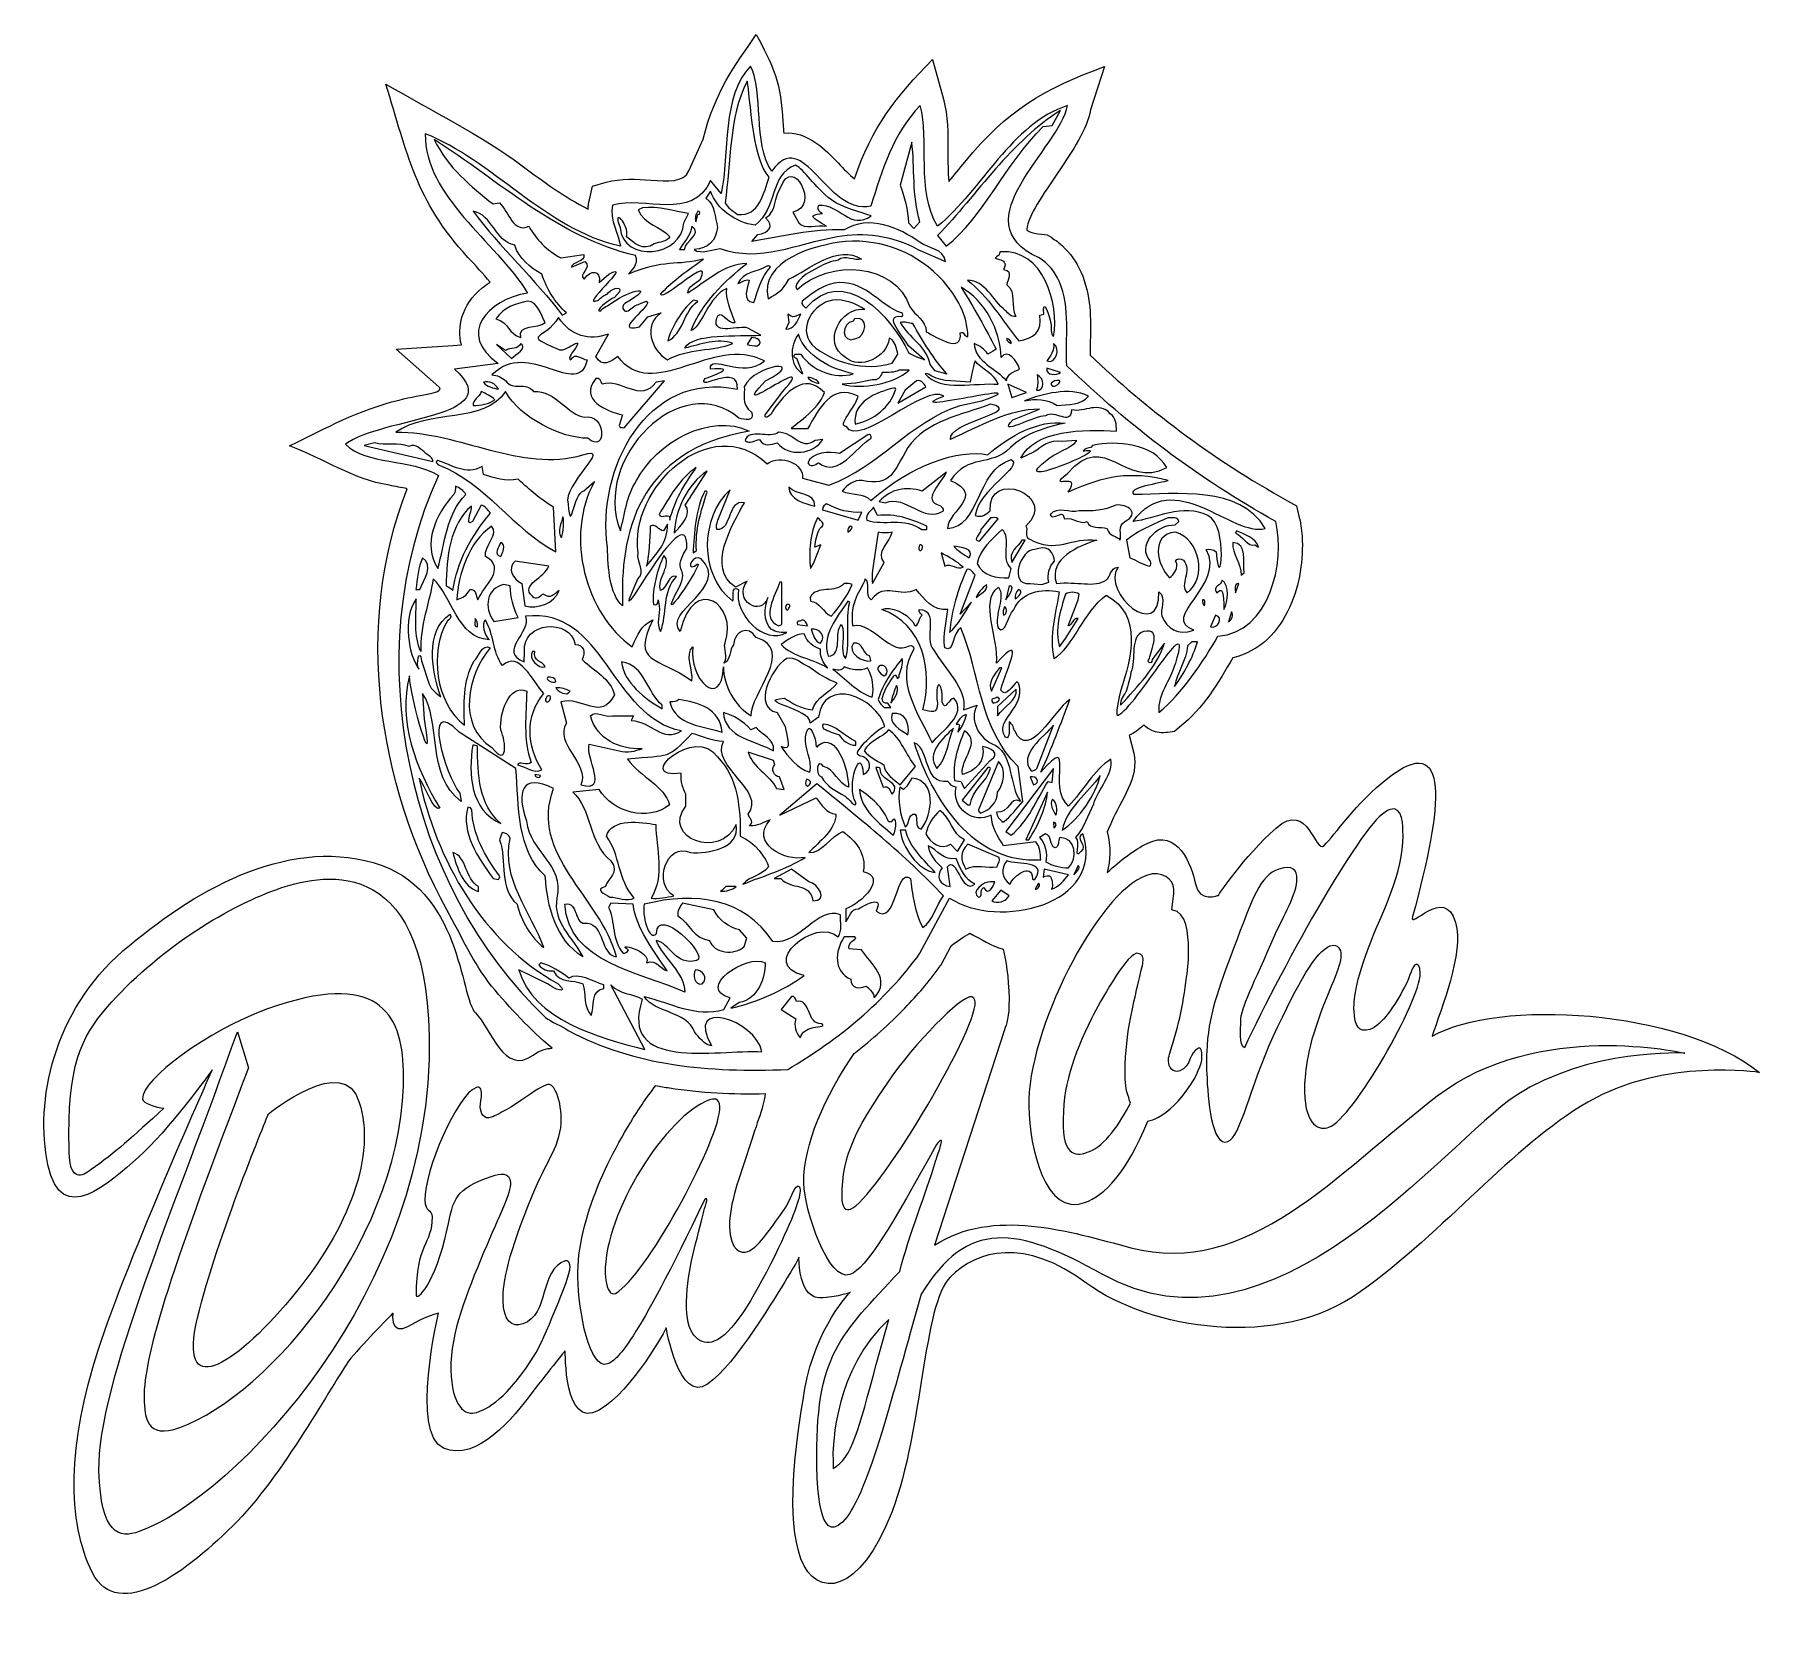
# Model space of a CAD drawing. Header units: centimetres. Extents: x -7.7 to 7.6, y -7.2 to 6.9.
import ezdxf

# ---------------------------------------------------------------- set-up
doc = ezdxf.new("R2010")
doc.units = ezdxf.units.CM
doc.header["$MEASUREMENT"] = 0
doc.layers.add('Ebene 1', color=7, linetype='Continuous')

msp = doc.modelspace()

# ---------------------------------------------------------------- linework, layer by layer
at = {"layer": 'Ebene 1', "color": 12}
msp.add_open_spline([(-6.13395, -2.28148), (-6.13395, -2.28148), (-6.88071, -3.94518), (-7.14995, -4.77576), (-7.14995, -4.77576), (-7.41919, -5.60888), (-7.42935, -6.30484), (-7.20075, -6.75696), (-7.20075, -6.75696), (-6.97215, -7.20908), (-6.35239, -6.75188), (-5.91043, -6.29722), (-5.91043, -6.29722), (-5.46593, -5.84002), (-5.02143, -4.9942), (-4.89951, -4.84688), (-4.89951, -4.84688), (-4.77759, -4.69956), (-4.52359, -4.44556), (-4.52359, -4.44556), (-4.52359, -4.44556), (-4.52359, -4.44556), (-4.55153, -4.65892), (-4.38897, -4.56494), (-4.38897, -4.56494), (-4.22895, -4.47096), (-4.11973, -4.44556), (-4.11973, -4.44556), (-4.11973, -4.44556), (-4.11973, -4.44556), (-4.37373, -5.51236), (-4.07655, -5.64698), (-4.07655, -5.64698), (-3.78191, -5.7816), (-3.44917, -5.37012), (-3.28915, -5.15676), (-3.28915, -5.15676), (-3.12659, -4.94086), (-2.99197, -4.78084), (-2.99197, -4.78084), (-2.99197, -4.78084), (-2.99197, -4.78084), (-3.00467, -5.48442), (-2.69479, -5.3117), (-2.69479, -5.3117), (-2.38745, -5.13644), (-2.09281, -4.57764), (-2.09281, -4.57764), (-2.09281, -4.57764), (-2.09281, -4.57764), (-1.98359, -5.25328), (-1.72705, -5.07802), (-1.72705, -5.07802), (-1.47305, -4.9053), (-1.11237, -4.283), (-1.01839, -4.13568), (-1.01839, -4.13568), (-0.92441, -3.98836), (-0.91171, -3.94772), (-0.91171, -3.94772), (-0.91171, -3.94772), (-0.91171, -3.94772), (-0.92441, -4.33634), (-0.69581, -4.31094), (-0.69581, -4.31094), (-0.46975, -4.283), (-0.45451, -4.2576), (-0.45451, -4.2576), (-0.45451, -4.2576), (-0.45451, -4.2576), (-0.76439, -4.57764), (-0.85837, -5.11612), (-0.85837, -5.11612), (-0.95235, -5.65206), (-1.02601, -6.26928), (-0.89393, -6.6325), (-0.89393, -6.6325), (-0.75931, -6.99572), (-0.36561, -6.95254), (-0.08367, -6.2134), (-0.08367, -6.2134), (0.19572, -5.47426), (0.19064, -4.36682), (0.43448, -4.12552), (0.43448, -4.12552), (0.67578, -3.88422), (1.09488, -3.76992), (1.65114, -4.1814), (1.65114, -4.1814), (2.20994, -4.59288), (3.3631, -4.77576), (4.08446, -4.2576), (4.08446, -4.2576), (4.85154, -3.70642), (5.43066, -2.96474), (6.10884, -2.5685), (6.10884, -2.5685), (6.78956, -2.17226), (7.63792, -2.30434), (7.63792, -2.30434), (7.63792, -2.30434), (6.92672, -1.73538), (5.30366, -1.64648), (4.72454, -1.98176), (4.72454, -1.98176), (4.80074, -1.73792), (5.01156, -1.24008), (4.93282, -0.9683), (4.93282, -0.9683), (4.8363, -0.62794), (4.51118, -1.05212), (4.54928, -0.91496), (4.54928, -0.91496), (4.82868, 0.08579), (4.87948, 0.74619), (4.33084, 0.31693), (4.33084, 0.31693), (4.05144, 0.09849), (3.85078, -0.19614), (3.76442, -0.2825), (3.76442, -0.2825), (3.67806, -0.36632), (3.62726, 0.12643), (3.33516, -0.12756), (3.33516, -0.12756), (3.0456, -0.3841), (2.82208, -0.727), (2.82208, -0.727), (2.82208, -0.727), (2.82208, -0.727), (2.64936, -0.79558), (2.61634, -0.6254), (2.61634, -0.6254), (2.58078, -0.45268), (2.4614, -0.12756), (2.18708, -0.26472), (2.18708, -0.26472), (2.07278, -0.3206), (1.95086, -0.41458), (1.83148, -0.5238), (1.83148, -0.5238), (1.86196, -0.41458), (1.8645, -0.2952), (1.83148, -0.16312), (1.83148, -0.16312), (1.84418, -0.13518), (1.85688, -0.1047), (1.86958, -0.07676), (1.86958, -0.07676), (1.95086, 0.11373), (2.12104, 0.32963), (2.0677, 0.53791), (2.0677, 0.53791), (2.0677, 0.53791), (2.02706, 0.69793), (2.02706, 0.69793), (2.02706, 0.69793), (2.07024, 0.71571), (2.11342, 0.74873), (2.1566, 0.78937), (2.1566, 0.78937), (2.17692, 0.76905), (2.19978, 0.75381), (2.22772, 0.74111), (2.22772, 0.74111), (2.2709, 0.72333), (2.31662, 0.71571), (2.3725, 0.72333), (2.3725, 0.72333), (2.3725, 0.72333), (2.43092, 0.73095), (2.43092, 0.73095), (2.43092, 0.73095), (2.43092, 0.73095), (2.47664, 0.76905), (2.47664, 0.76905), (2.47664, 0.76905), (2.68746, 0.93923), (2.82208, 1.16529), (2.94908, 1.38627), (2.94908, 1.38627), (3.19292, 1.44469), (3.35802, 1.62249), (3.45708, 1.84093), (3.45708, 1.84093), (3.54598, 2.03651), (3.579, 2.26765), (3.5663, 2.47085), (3.5663, 2.47085), (3.56122, 2.53435), (3.5536, 2.59277), (3.53836, 2.64865), (3.53836, 2.64865), (3.53836, 2.64865), (3.51804, 2.74009), (3.51804, 2.74009), (3.51804, 2.74009), (3.51804, 2.74009), (3.43676, 2.78581), (3.43676, 2.78581), (3.43676, 2.78581), (3.09894, 2.97377), (2.78144, 3.17951), (2.47918, 3.40557), (2.47918, 3.40557), (2.19978, 3.61639), (1.93308, 3.83991), (1.67908, 4.08121), (1.67908, 4.08121), (1.67908, 4.12439), (1.68162, 4.16503), (1.68162, 4.20821), (1.68162, 4.20821), (1.6867, 4.40887), (1.68924, 4.61461), (1.5978, 4.82289), (1.5978, 4.82289), (1.5978, 4.82289), (1.59526, 4.82797), (1.59526, 4.82797), (1.59526, 4.82797), (1.55716, 4.91179), (1.50382, 4.99053), (1.4327, 5.05403), (1.4327, 5.05403), (1.42, 5.06673), (1.40476, 5.07943), (1.38952, 5.09213), (1.38952, 5.09213), (1.37174, 5.10483), (1.3565, 5.11499), (1.33872, 5.12515), (1.33872, 5.12515), (1.33872, 5.12515), (1.33872, 5.12769), (1.33872, 5.12769), (1.33872, 5.12769), (1.33872, 5.12769), (1.29808, 5.15309), (1.29808, 5.15309), (1.29808, 5.15309), (1.29808, 5.15309), (1.24982, 5.15817), (1.24982, 5.15817), (1.24982, 5.15817), (1.14822, 5.16833), (1.11266, 5.18611), (1.1152, 5.20389), (1.1152, 5.20389), (1.1279, 5.31819), (1.26252, 5.51377), (1.38952, 5.70173), (1.38952, 5.70173), (1.52414, 5.90239), (1.65368, 6.09289), (1.68416, 6.26561), (1.68416, 6.26561), (1.68416, 6.26561), (1.80862, 6.65169), (1.80862, 6.65169), (1.80862, 6.65169), (1.2676, 6.45103), (0.94502, 6.26561), (0.56402, 5.80079), (0.56402, 5.80079), (0.5183, 5.74237), (0.47004, 5.68395), (0.42178, 5.62807), (0.42178, 5.62807), (0.41416, 5.71189), (0.41416, 5.80333), (0.41416, 5.88969), (0.41416, 5.88969), (0.41416, 6.05479), (0.41416, 6.21227), (0.37352, 6.35959), (0.37352, 6.35959), (0.37352, 6.35959), (0.277, 6.71265), (0.277, 6.71265), (0.277, 6.71265), (-0.04557, 6.38499), (-0.26909, 6.10559), (-0.41641, 5.65093), (-0.41641, 5.65093), (-0.46467, 5.68649), (-0.51547, 5.74237), (-0.56373, 5.79317), (-0.56373, 5.79317), (-0.62469, 5.85667), (-0.68311, 5.91763), (-0.75169, 5.96589), (-0.75169, 5.96589), (-0.85075, 6.03447), (-0.94727, 6.07257), (-1.04633, 6.05733), (-1.04633, 6.05733), (-1.05141, 6.10813), (-1.05649, 6.16401), (-1.05903, 6.21735), (-1.05903, 6.21735), (-1.08189, 6.54247), (-1.15047, 6.67201), (-1.29271, 6.93617), (-1.29271, 6.93617), (-1.49083, 6.64661), (-1.65593, 6.43325), (-1.76515, 6.00399), (-1.76515, 6.00399), (-1.76515, 6.00399), (-1.89215, 5.72205), (-1.89215, 5.72205), (-1.89215, 5.72205), (-1.93787, 5.61791), (-2.08265, 5.62807), (-2.22743, 5.64077), (-2.22743, 5.64077), (-2.35951, 5.64839), (-2.49159, 5.65855), (-2.62875, 5.62045), (-2.62875, 5.62045), (-2.62875, 5.62045), (-2.74813, 5.58743), (-2.74813, 5.58743), (-2.74813, 5.58743), (-2.74813, 5.58743), (-2.77607, 5.46551), (-2.77607, 5.46551), (-2.77607, 5.46551), (-2.78369, 5.43503), (-2.78623, 5.40709), (-2.78877, 5.38169), (-2.78877, 5.38169), (-2.99197, 5.48329), (-3.18501, 5.62553), (-3.37551, 5.76777), (-3.37551, 5.76777), (-3.75397, 6.04717), (-4.18069, 6.25799), (-4.58963, 6.49421), (-4.58963, 6.49421), (-4.39659, 5.87699), (-4.32801, 5.46297), (-3.85811, 4.95243), (-3.85811, 4.95243), (-3.78953, 4.87877), (-3.72349, 4.80511), (-3.65999, 4.73145), (-3.65999, 4.73145), (-3.68539, 4.71621), (-3.71079, 4.69843), (-3.73111, 4.68065), (-3.73111, 4.68065), (-3.82001, 4.60699), (-3.88097, 4.51809), (-3.91145, 4.41903), (-3.91145, 4.41903), (-3.93431, 4.34029), (-3.93685, 4.25647), (-3.91653, 4.17265), (-3.91653, 4.17265), (-3.91653, 4.17265), (-3.99273, 4.16757), (-3.99273, 4.16757), (-3.99273, 4.16757), (-3.99273, 4.16757), (-4.49819, 4.13455), (-4.49819, 4.13455), (-4.49819, 4.13455), (-4.49819, 4.13455), (-4.11719, 3.79927), (-4.11719, 3.79927), (-4.11719, 3.79927), (-4.05877, 3.74593), (-4.25943, 3.73577), (-4.47025, 3.68243), (-4.47025, 3.68243), (-4.83347, 3.59353), (-5.11795, 3.43605), (-5.44561, 3.27349), (-5.44561, 3.27349), (-5.13573, 3.15665), (-4.88681, 2.97885), (-4.55661, 2.92297), (-4.55661, 2.92297), (-4.50327, 2.91281), (-4.44993, 2.90265), (-4.39913, 2.89249), (-4.39913, 2.89249), (-4.87411, 1.68345), (-4.66329, 0.27375), (-4.04607, -0.85654), (-4.04607, -0.85654), (-3.91653, -1.09022), (-3.80985, -1.33152), (-3.64729, -1.53472), (-3.64729, -1.53472), (-3.48473, -1.73538), (-3.30439, -1.9208), (-3.10881, -2.08844), (-3.10881, -2.08844), (-3.15961, -2.08844), (-3.21549, -2.10368), (-3.27899, -2.1494), (-3.27899, -2.1494), (-3.53553, -2.33736), (-3.65491, -1.91064), (-3.79207, -1.77348), (-3.79207, -1.77348), (-3.92923, -1.63632), (-3.91145, -0.65842), (-4.70139, -0.4349), (-4.70139, -0.4349), (-5.48879, -0.21138), (-6.31175, -0.69144), (-6.92897, -1.2223), (-6.92897, -1.2223), (-7.54619, -1.7557), (-7.71637, -2.56088), (-7.59699, -3.1273), (-7.59699, -3.1273), (-7.47761, -3.69372), (-7.04835, -3.28224), (-6.79181, -3.05872), (-6.79181, -3.05872), (-6.53527, -2.8352), (-6.13395, -2.28148), (-6.13395, -2.28148)], degree=3, knots=[0, 0, 0, 0, 0.00934579, 0.00934579, 0.00934579, 0.00934579, 0.01869159, 0.01869159, 0.01869159, 0.01869159, 0.02803738, 0.02803738, 0.02803738, 0.02803738, 0.03738318, 0.03738318, 0.03738318, 0.03738318, 0.04672897, 0.04672897, 0.04672897, 0.04672897, 0.05607477, 0.05607477, 0.05607477, 0.05607477, 0.06542056, 0.06542056, 0.06542056, 0.06542056, 0.07476636, 0.07476636, 0.07476636, 0.07476636, 0.08411215, 0.08411215, 0.08411215, 0.08411215, 0.09345794, 0.09345794, 0.09345794, 0.09345794, 0.10280374, 0.10280374, 0.10280374, 0.10280374, 0.11214953, 0.11214953, 0.11214953, 0.11214953, 0.12149533, 0.12149533, 0.12149533, 0.12149533, 0.13084112, 0.13084112, 0.13084112, 0.13084112, 0.14018692, 0.14018692, 0.14018692, 0.14018692, 0.14953271, 0.14953271, 0.14953271, 0.14953271, 0.1588785, 0.1588785, 0.1588785, 0.1588785, 0.1682243, 0.1682243, 0.1682243, 0.1682243, 0.17757009, 0.17757009, 0.17757009, 0.17757009, 0.18691589, 0.18691589, 0.18691589, 0.18691589, 0.19626168, 0.19626168, 0.19626168, 0.19626168, 0.20560748, 0.20560748, 0.20560748, 0.20560748, 0.21495327, 0.21495327, 0.21495327, 0.21495327, 0.22429907, 0.22429907, 0.22429907, 0.22429907, 0.23364486, 0.23364486, 0.23364486, 0.23364486, 0.24299065, 0.24299065, 0.24299065, 0.24299065, 0.25233645, 0.25233645, 0.25233645, 0.25233645, 0.26168224, 0.26168224, 0.26168224, 0.26168224, 0.27102804, 0.27102804, 0.27102804, 0.27102804, 0.28037383, 0.28037383, 0.28037383, 0.28037383, 0.28971963, 0.28971963, 0.28971963, 0.28971963, 0.29906542, 0.29906542, 0.29906542, 0.29906542, 0.30841121, 0.30841121, 0.30841121, 0.30841121, 0.31775701, 0.31775701, 0.31775701, 0.31775701, 0.3271028, 0.3271028, 0.3271028, 0.3271028, 0.3364486, 0.3364486, 0.3364486, 0.3364486, 0.34579439, 0.34579439, 0.34579439, 0.34579439, 0.35514019, 0.35514019, 0.35514019, 0.35514019, 0.36448598, 0.36448598, 0.36448598, 0.36448598, 0.37383178, 0.37383178, 0.37383178, 0.37383178, 0.38317757, 0.38317757, 0.38317757, 0.38317757, 0.39252336, 0.39252336, 0.39252336, 0.39252336, 0.40186916, 0.40186916, 0.40186916, 0.40186916, 0.41121495, 0.41121495, 0.41121495, 0.41121495, 0.42056075, 0.42056075, 0.42056075, 0.42056075, 0.42990654, 0.42990654, 0.42990654, 0.42990654, 0.43925234, 0.43925234, 0.43925234, 0.43925234, 0.44859813, 0.44859813, 0.44859813, 0.44859813, 0.45794393, 0.45794393, 0.45794393, 0.45794393, 0.46728972, 0.46728972, 0.46728972, 0.46728972, 0.47663551, 0.47663551, 0.47663551, 0.47663551, 0.48598131, 0.48598131, 0.48598131, 0.48598131, 0.4953271, 0.4953271, 0.4953271, 0.4953271, 0.5046729, 0.5046729, 0.5046729, 0.5046729, 0.51401869, 0.51401869, 0.51401869, 0.51401869, 0.52336449, 0.52336449, 0.52336449, 0.52336449, 0.53271028, 0.53271028, 0.53271028, 0.53271028, 0.54205607, 0.54205607, 0.54205607, 0.54205607, 0.55140187, 0.55140187, 0.55140187, 0.55140187, 0.56074766, 0.56074766, 0.56074766, 0.56074766, 0.57009346, 0.57009346, 0.57009346, 0.57009346, 0.57943925, 0.57943925, 0.57943925, 0.57943925, 0.58878505, 0.58878505, 0.58878505, 0.58878505, 0.59813084, 0.59813084, 0.59813084, 0.59813084, 0.60747664, 0.60747664, 0.60747664, 0.60747664, 0.61682243, 0.61682243, 0.61682243, 0.61682243, 0.62616822, 0.62616822, 0.62616822, 0.62616822, 0.63551402, 0.63551402, 0.63551402, 0.63551402, 0.64485981, 0.64485981, 0.64485981, 0.64485981, 0.65420561, 0.65420561, 0.65420561, 0.65420561, 0.6635514, 0.6635514, 0.6635514, 0.6635514, 0.6728972, 0.6728972, 0.6728972, 0.6728972, 0.68224299, 0.68224299, 0.68224299, 0.68224299, 0.69158879, 0.69158879, 0.69158879, 0.69158879, 0.70093458, 0.70093458, 0.70093458, 0.70093458, 0.71028037, 0.71028037, 0.71028037, 0.71028037, 0.71962617, 0.71962617, 0.71962617, 0.71962617, 0.72897196, 0.72897196, 0.72897196, 0.72897196, 0.73831776, 0.73831776, 0.73831776, 0.73831776, 0.74766355, 0.74766355, 0.74766355, 0.74766355, 0.75700935, 0.75700935, 0.75700935, 0.75700935, 0.76635514, 0.76635514, 0.76635514, 0.76635514, 0.77570093, 0.77570093, 0.77570093, 0.77570093, 0.78504673, 0.78504673, 0.78504673, 0.78504673, 0.79439252, 0.79439252, 0.79439252, 0.79439252, 0.80373832, 0.80373832, 0.80373832, 0.80373832, 0.81308411, 0.81308411, 0.81308411, 0.81308411, 0.82242991, 0.82242991, 0.82242991, 0.82242991, 0.8317757, 0.8317757, 0.8317757, 0.8317757, 0.8411215, 0.8411215, 0.8411215, 0.8411215, 0.85046729, 0.85046729, 0.85046729, 0.85046729, 0.85981308, 0.85981308, 0.85981308, 0.85981308, 0.86915888, 0.86915888, 0.86915888, 0.86915888, 0.87850467, 0.87850467, 0.87850467, 0.87850467, 0.88785047, 0.88785047, 0.88785047, 0.88785047, 0.89719626, 0.89719626, 0.89719626, 0.89719626, 0.90654206, 0.90654206, 0.90654206, 0.90654206, 0.91588785, 0.91588785, 0.91588785, 0.91588785, 0.92523364, 0.92523364, 0.92523364, 0.92523364, 0.93457944, 0.93457944, 0.93457944, 0.93457944, 0.94392523, 0.94392523, 0.94392523, 0.94392523, 0.95327103, 0.95327103, 0.95327103, 0.95327103, 0.96261682, 0.96261682, 0.96261682, 0.96261682, 0.97196262, 0.97196262, 0.97196262, 0.97196262, 0.98130841, 0.98130841, 0.98130841, 0.98130841, 0.99065421, 0.99065421, 0.99065421, 0.99065421, 1, 1, 1, 1], dxfattribs=at)
at = {"layer": 'Ebene 1'}
for points, knots in [([(0.95772, 0.81731), (0.99836, 0.79445), (0.99836, 0.75635), (1.00852, 0.73603), (1.00852, 0.73603), (1.1406, 0.46171), (1.35142, 0.91891), (1.49874, 1.01543), (1.49874, 1.01543), (1.42, 0.80715), (1.33872, 0.57855), (1.23966, 0.37027), (1.23966, 0.37027), (1.56224, 0.73603), (1.29046, 0.22295), (1.48858, 0.06801), (1.48858, 0.06801), (1.61812, 0.20263), (1.7121, 0.39059), (1.8645, 0.48457), (1.8645, 0.48457), (1.89498, 0.36011), (1.74512, 0.21533), (1.7121, 0.08833), (1.7121, 0.08833), (1.6613, -0.01326), (1.62828, -0.12756), (1.55208, -0.21138), (1.55208, -0.21138), (1.60542, -0.25202), (1.5216, -0.41966), (1.5978, -0.33584), (1.5978, -0.33584), (1.66638, -0.28504), (1.53176, -0.21138), (1.61558, -0.1809), (1.61558, -0.1809), (1.82132, -0.8159), (0.85866, -1.03434), (0.4294, -0.7524), (0.4294, -0.7524), (0.4294, -0.7524), (0.16524, -1.24262), (0.16524, -1.24262), (0.16524, -1.24262), (-0.14463, -1.67188), (-0.56627, -2.01478), (-1.01077, -2.2764), (-1.01077, -2.2764), (-1.71943, -2.30688), (-2.37475, -2.24338), (-2.96657, -1.93096), (-2.96657, -1.93096), (-3.01991, -1.88778), (-3.11643, -1.85984), (-3.16723, -1.81412), (-3.16723, -1.81412), (-4.39405, -0.65588), (-4.85633, 1.42437), (-4.11973, 3.00933), (-4.11973, 3.00933), (-4.36865, 3.16427), (-4.76489, 3.10331), (-4.94777, 3.28873), (-4.94777, 3.28873), (-4.63027, 3.53003), (-3.47965, 3.51987), (-3.97749, 3.95675), (-3.97749, 3.95675), (-3.97749, 3.95675), (-3.58887, 4.00755), (-3.58887, 4.00755), (-3.58887, 4.00755), (-3.95717, 4.26917), (-3.68793, 4.57143), (-3.32725, 4.63493), (-3.32725, 4.63493), (-3.61935, 5.10483), (-4.24165, 5.48837), (-4.23911, 6.05225), (-4.23911, 6.05225), (-3.64729, 5.82365), (-3.16469, 5.19627), (-2.50175, 5.05149), (-2.50175, 5.05149), (-2.50937, 5.15563), (-2.60335, 5.28263), (-2.57033, 5.41725), (-2.57033, 5.41725), (-2.28585, 5.50107), (-1.86421, 5.26993), (-1.69911, 5.63569), (-1.69911, 5.63569), (-1.69911, 5.63569), (-1.60513, 5.52139), (-1.60513, 5.52139), (-1.60513, 5.52139), (-1.52639, 5.87445), (-1.60259, 6.39261), (-1.34351, 6.65423), (-1.34351, 6.65423), (-1.22159, 6.42309), (-1.32573, 5.96843), (-1.15301, 5.71951), (-1.15301, 5.71951), (-0.86853, 6.12591), (-0.66787, 5.32327), (-0.27163, 5.40709), (-0.27163, 5.40709), (-0.17257, 5.72967), (-0.07605, 6.05225), (0.16778, 6.30371), (0.16778, 6.30371), (0.25414, 6.00145), (0.12714, 5.54171), (0.32272, 5.22929), (0.32272, 5.22929), (0.71642, 5.55187), (0.98312, 6.14623), (1.47842, 6.30371), (1.47842, 6.30371), (1.41492, 5.92525), (0.51576, 5.26993), (1.22696, 4.94735), (1.22696, 4.94735), (1.30824, 4.89655), (1.36666, 4.82289), (1.40476, 4.73907), (1.40476, 4.73907), (1.5089, 4.50031), (1.45556, 4.22853), (1.47334, 3.98723), (1.47334, 3.98723), (2.03214, 3.44621), (2.6392, 2.98647), (3.33262, 2.60039), (3.33262, 2.60039), (3.41898, 2.23717), (3.27674, 1.61233), (2.817, 1.57931), (2.817, 1.57931), (2.68492, 1.35071), (2.4995, 1.06877), (2.29122, 0.90113), (2.29122, 0.90113), (2.28106, 1.07131), (2.39282, 1.17799), (2.43854, 1.34055), (2.43854, 1.34055), (2.61126, 1.88919), (2.09564, 0.94939), (1.928, 0.87573), (1.928, 0.87573), (1.90514, 0.86557), (1.91784, 0.94685), (1.95086, 1.08909), (1.95086, 1.08909), (2.04484, 1.39135), (2.15406, 1.75711), (1.82386, 1.94507), (1.82386, 1.94507), (1.62066, 1.79775), (1.5343, 1.48533), (1.3565, 1.38119), (1.3565, 1.38119), (1.31332, 1.58947), (1.37428, 1.78759), (1.40476, 1.97555), (1.40476, 1.97555), (1.24728, 2.00603), (1.06186, 1.97555), (0.99836, 1.81045), (0.99836, 1.81045), (0.94502, 1.77743), (0.92978, 1.57931), (0.8612, 1.65297), (0.8612, 1.65297), (0.8231, 1.76727), (0.92978, 1.93491), (0.86374, 2.01619), (0.86374, 2.01619), (0.69102, 1.89173), (0.87136, 1.55899), (0.84596, 1.34055), (0.84596, 1.34055), (1.11266, 1.63265), (0.9374, 1.29737), (0.88406, 1.09925), (0.88406, 1.09925), (0.93486, 1.02813), (0.98312, 1.14243), (1.02884, 1.17291), (1.02884, 1.17291), (1.039, 1.17799), (1.0771, 1.11703), (1.039, 1.01035), (1.039, 1.01035), (1.01614, 0.94177), (0.91454, 0.83001), (0.90438, 0.77667), (0.90438, 0.77667), (0.88914, 0.69285), (0.9755, 0.58109), (0.95772, 0.81731)], [0, 0, 0, 0, 0.01960784, 0.01960784, 0.01960784, 0.01960784, 0.03921569, 0.03921569, 0.03921569, 0.03921569, 0.05882353, 0.05882353, 0.05882353, 0.05882353, 0.07843137, 0.07843137, 0.07843137, 0.07843137, 0.09803922, 0.09803922, 0.09803922, 0.09803922, 0.11764706, 0.11764706, 0.11764706, 0.11764706, 0.1372549, 0.1372549, 0.1372549, 0.1372549, 0.15686275, 0.15686275, 0.15686275, 0.15686275, 0.17647059, 0.17647059, 0.17647059, 0.17647059, 0.19607843, 0.19607843, 0.19607843, 0.19607843, 0.21568627, 0.21568627, 0.21568627, 0.21568627, 0.23529412, 0.23529412, 0.23529412, 0.23529412, 0.25490196, 0.25490196, 0.25490196, 0.25490196, 0.2745098, 0.2745098, 0.2745098, 0.2745098, 0.29411765, 0.29411765, 0.29411765, 0.29411765, 0.31372549, 0.31372549, 0.31372549, 0.31372549, 0.33333333, 0.33333333, 0.33333333, 0.33333333, 0.35294118, 0.35294118, 0.35294118, 0.35294118, 0.37254902, 0.37254902, 0.37254902, 0.37254902, 0.39215686, 0.39215686, 0.39215686, 0.39215686, 0.41176471, 0.41176471, 0.41176471, 0.41176471, 0.43137255, 0.43137255, 0.43137255, 0.43137255, 0.45098039, 0.45098039, 0.45098039, 0.45098039, 0.47058824, 0.47058824, 0.47058824, 0.47058824, 0.49019608, 0.49019608, 0.49019608, 0.49019608, 0.50980392, 0.50980392, 0.50980392, 0.50980392, 0.52941176, 0.52941176, 0.52941176, 0.52941176, 0.54901961, 0.54901961, 0.54901961, 0.54901961, 0.56862745, 0.56862745, 0.56862745, 0.56862745, 0.58823529, 0.58823529, 0.58823529, 0.58823529, 0.60784314, 0.60784314, 0.60784314, 0.60784314, 0.62745098, 0.62745098, 0.62745098, 0.62745098, 0.64705882, 0.64705882, 0.64705882, 0.64705882, 0.66666667, 0.66666667, 0.66666667, 0.66666667, 0.68627451, 0.68627451, 0.68627451, 0.68627451, 0.70588235, 0.70588235, 0.70588235, 0.70588235, 0.7254902, 0.7254902, 0.7254902, 0.7254902, 0.74509804, 0.74509804, 0.74509804, 0.74509804, 0.76470588, 0.76470588, 0.76470588, 0.76470588, 0.78431373, 0.78431373, 0.78431373, 0.78431373, 0.80392157, 0.80392157, 0.80392157, 0.80392157, 0.82352941, 0.82352941, 0.82352941, 0.82352941, 0.84313725, 0.84313725, 0.84313725, 0.84313725, 0.8627451, 0.8627451, 0.8627451, 0.8627451, 0.88235294, 0.88235294, 0.88235294, 0.88235294, 0.90196078, 0.90196078, 0.90196078, 0.90196078, 0.92156863, 0.92156863, 0.92156863, 0.92156863, 0.94117647, 0.94117647, 0.94117647, 0.94117647, 0.96078431, 0.96078431, 0.96078431, 0.96078431, 0.98039216, 0.98039216, 0.98039216, 0.98039216, 1, 1, 1, 1]), ([(-1.85405, 4.57143), (-1.85405, 4.57143), (-1.81341, 4.56127), (-1.81341, 4.56127), (-1.81341, 4.56127), (-1.94041, 4.46729), (-1.94295, 4.26917), (-2.08011, 4.20821), (-2.08011, 4.20821), (-2.04201, 4.34283), (-1.96327, 4.46729), (-1.85405, 4.57143)], [0, 0, 0, 0, 0.33333333, 0.33333333, 0.33333333, 0.33333333, 0.66666667, 0.66666667, 0.66666667, 0.66666667, 1, 1, 1, 1]), ([(-2.72019, 3.87293), (-2.68463, 3.88309), (-2.67447, 3.85261), (-2.66431, 3.82213), (-2.66431, 3.82213), (-2.49921, 3.88309), (-2.32141, 3.64433), (-2.18425, 3.84245), (-2.18425, 3.84245), (-2.18425, 3.84245), (-2.10805, 3.85261), (-2.10805, 3.85261), (-2.10805, 3.85261), (-2.10805, 3.85261), (-2.46873, 3.43605), (-2.46873, 3.43605), (-2.46873, 3.43605), (-2.48651, 3.43605), (-2.50937, 3.43605), (-2.51191, 3.45637), (-2.51191, 3.45637), (-2.51191, 3.45637), (-2.48143, 3.55035), (-2.48143, 3.55035), (-2.48143, 3.55035), (-2.61859, 3.58083), (-2.87767, 3.68497), (-2.72019, 3.87293)], [0, 0, 0, 0, 0.14285714, 0.14285714, 0.14285714, 0.14285714, 0.28571429, 0.28571429, 0.28571429, 0.28571429, 0.42857143, 0.42857143, 0.42857143, 0.42857143, 0.57142857, 0.57142857, 0.57142857, 0.57142857, 0.71428571, 0.71428571, 0.71428571, 0.71428571, 0.85714286, 0.85714286, 0.85714286, 0.85714286, 1, 1, 1, 1]), ([(-1.09459, 3.39541), (-0.95489, 3.39541), (-0.90155, 3.22777), (-0.76693, 3.32175), (-0.76693, 3.32175), (-0.76693, 3.32175), (-0.69835, 3.33191), (-0.69835, 3.33191), (-0.69835, 3.33191), (-0.78471, 3.19475), (-1.00315, 3.17443), (-1.10475, 3.30143), (-1.10475, 3.30143), (-1.16317, 3.28873), (-1.22413, 3.25825), (-1.26223, 3.33191), (-1.26223, 3.33191), (-1.30287, 3.32175), (-1.35621, 3.28873), (-1.39177, 3.32175), (-1.39177, 3.32175), (-1.35621, 3.43605), (-1.17079, 3.33191), (-1.09459, 3.39541)], [0, 0, 0, 0, 0.16666667, 0.16666667, 0.16666667, 0.16666667, 0.33333333, 0.33333333, 0.33333333, 0.33333333, 0.5, 0.5, 0.5, 0.5, 0.66666667, 0.66666667, 0.66666667, 0.66666667, 0.83333333, 0.83333333, 0.83333333, 0.83333333, 1, 1, 1, 1]), ([(-0.29957, 3.37255), (-0.27925, 3.38271), (-0.26147, 3.36239), (-0.26909, 3.34207), (-0.26909, 3.34207), (-0.41133, 3.25825), (-0.55865, 2.98647), (-0.73899, 3.12363), (-0.73899, 3.12363), (-0.76439, 3.10331), (-0.81519, 3.08045), (-0.83297, 3.12363), (-0.83297, 3.12363), (-0.79487, 3.21761), (-0.64247, 3.22777), (-0.55103, 3.20745), (-0.55103, 3.20745), (-0.55103, 3.20745), (-0.29957, 3.37255), (-0.29957, 3.37255)], [0, 0, 0, 0, 0.2, 0.2, 0.2, 0.2, 0.4, 0.4, 0.4, 0.4, 0.6, 0.6, 0.6, 0.6, 0.8, 0.8, 0.8, 0.8, 1, 1, 1, 1]), ([(1.90768, 2.74771), (2.0169, 2.75787), (2.12866, 2.67405), (1.98896, 2.60039), (1.98896, 2.60039), (1.91784, 2.55975), (1.96356, 2.48609), (1.94832, 2.43529), (1.94832, 2.43529), (1.91784, 2.47593), (1.84418, 2.46577), (1.83148, 2.53943), (1.83148, 2.53943), (1.77052, 2.55975), (1.67654, 2.52927), (1.65368, 2.60039), (1.65368, 2.60039), (1.58002, 2.56991), (1.53684, 2.64357), (1.45048, 2.62325), (1.45048, 2.62325), (1.45048, 2.62325), (1.43778, 2.66389), (1.43778, 2.66389), (1.43778, 2.66389), (1.39714, 2.67405), (1.34888, 2.61309), (1.32348, 2.66389), (1.32348, 2.66389), (1.38952, 2.73755), (1.50128, 2.67405), (1.58256, 2.69437), (1.58256, 2.69437), (1.68924, 2.69437), (1.81116, 2.69437), (1.90768, 2.74771)], [0, 0, 0, 0, 0.11111111, 0.11111111, 0.11111111, 0.11111111, 0.22222222, 0.22222222, 0.22222222, 0.22222222, 0.33333333, 0.33333333, 0.33333333, 0.33333333, 0.44444444, 0.44444444, 0.44444444, 0.44444444, 0.55555556, 0.55555556, 0.55555556, 0.55555556, 0.66666667, 0.66666667, 0.66666667, 0.66666667, 0.77777778, 0.77777778, 0.77777778, 0.77777778, 0.88888889, 0.88888889, 0.88888889, 0.88888889, 1, 1, 1, 1]), ([(2.37504, 2.63341), (2.40806, 2.63341), (2.46648, 2.64357), (2.46902, 2.60039), (2.46902, 2.60039), (2.46902, 2.60039), (2.436, 2.56991), (2.436, 2.56991), (2.436, 2.56991), (2.2709, 2.58007), (2.09056, 2.38195), (2.21756, 2.24733), (2.21756, 2.24733), (2.2201, 2.23717), (2.22518, 2.20415), (2.20994, 2.20415), (2.20994, 2.20415), (2.14644, 2.21431), (2.0931, 2.25749), (2.03468, 2.27781), (2.03468, 2.27781), (2.03468, 2.27781), (2.0042, 2.43529), (2.0042, 2.43529), (2.0042, 2.43529), (2.10326, 2.51911), (2.25058, 2.58007), (2.37504, 2.63341)], [0, 0, 0, 0, 0.14285714, 0.14285714, 0.14285714, 0.14285714, 0.28571429, 0.28571429, 0.28571429, 0.28571429, 0.42857143, 0.42857143, 0.42857143, 0.42857143, 0.57142857, 0.57142857, 0.57142857, 0.57142857, 0.71428571, 0.71428571, 0.71428571, 0.71428571, 0.85714286, 0.85714286, 0.85714286, 0.85714286, 1, 1, 1, 1]), ([(2.43854, 2.50641), (2.65444, 2.44545), (2.7281, 2.10001), (2.54268, 1.96539), (2.54268, 1.96539), (2.46902, 2.03905), (2.59348, 2.16351), (2.50966, 2.25749), (2.50966, 2.25749), (2.4868, 2.26765), (2.4487, 2.27781), (2.44108, 2.24733), (2.44108, 2.24733), (2.47664, 2.19399), (2.42076, 2.12287), (2.38774, 2.10001), (2.38774, 2.10001), (2.27598, 2.20415), (2.21248, 2.48609), (2.43854, 2.50641)], [0, 0, 0, 0, 0.2, 0.2, 0.2, 0.2, 0.4, 0.4, 0.4, 0.4, 0.6, 0.6, 0.6, 0.6, 0.8, 0.8, 0.8, 0.8, 1, 1, 1, 1]), ([(-2.11567, 2.29813), (-2.03185, 2.22701), (-2.18171, 2.08985), (-2.14361, 1.98571), (-2.14361, 1.98571), (-2.08519, 2.00603), (-2.06995, 2.14319), (-2.00137, 2.11017), (-2.00137, 2.11017), (-2.13091, 1.97555), (-2.08265, 1.77743), (-2.14361, 1.62249), (-2.14361, 1.62249), (-2.18933, 1.69361), (-2.14361, 1.76727), (-2.15631, 1.85109), (-2.15631, 1.85109), (-2.15631, 1.85109), (-2.16393, 1.90443), (-2.16393, 1.90443), (-2.16393, 1.90443), (-2.16139, 1.87141), (-2.17663, 1.85109), (-2.20711, 1.86125), (-2.20711, 1.86125), (-2.21981, 2.01619), (-2.17155, 2.16351), (-2.11567, 2.29813)], [0, 0, 0, 0, 0.14285714, 0.14285714, 0.14285714, 0.14285714, 0.28571429, 0.28571429, 0.28571429, 0.28571429, 0.42857143, 0.42857143, 0.42857143, 0.42857143, 0.57142857, 0.57142857, 0.57142857, 0.57142857, 0.71428571, 0.71428571, 0.71428571, 0.71428571, 0.85714286, 0.85714286, 0.85714286, 0.85714286, 1, 1, 1, 1]), ([(-0.69581, 0.79699), (-0.58151, 0.78683), (-0.51293, 0.69285), (-0.40625, 0.64205), (-0.40625, 0.64205), (-0.40625, 0.64205), (-0.40625, 0.60903), (-0.40625, 0.60903), (-0.40625, 0.60903), (-0.46467, 0.60903), (-0.52817, 0.65221), (-0.55357, 0.70301), (-0.55357, 0.70301), (-0.60183, 0.71317), (-0.65009, 0.73603), (-0.69327, 0.75635), (-0.69327, 0.75635), (-0.69835, 0.77667), (-0.71105, 0.78683), (-0.69581, 0.79699)], [0, 0, 0, 0, 0.2, 0.2, 0.2, 0.2, 0.4, 0.4, 0.4, 0.4, 0.6, 0.6, 0.6, 0.6, 0.8, 0.8, 0.8, 0.8, 1, 1, 1, 1]), ([(-3.81493, 0.60903), (-3.79969, 0.60903), (-3.78445, 0.60903), (-3.77429, 0.59887), (-3.77429, 0.59887), (-3.76921, 0.34995), (-3.76413, 0.07817), (-3.56601, -0.08692), (-3.56601, -0.08692), (-3.83525, 0.02737), (-3.85811, 0.36011), (-3.81493, 0.60903)], [0, 0, 0, 0, 0.33333333, 0.33333333, 0.33333333, 0.33333333, 0.66666667, 0.66666667, 0.66666667, 0.66666667, 1, 1, 1, 1]), ([(-3.85811, 0.05785), (-3.84287, 0.05785), (-3.82763, 0.04769), (-3.82509, 0.03499), (-3.82509, 0.03499), (-3.81493, -0.1809), (-3.71079, -0.37902), (-3.57617, -0.55428), (-3.57617, -0.55428), (-3.57109, -0.56444), (-3.58125, -0.57714), (-3.58633, -0.5873), (-3.58633, -0.5873), (-3.58633, -0.5873), (-3.63459, -0.57714), (-3.63459, -0.57714), (-3.63459, -0.57714), (-3.76667, -0.38918), (-3.92415, -0.1682), (-3.85811, 0.05785)], [0, 0, 0, 0, 0.2, 0.2, 0.2, 0.2, 0.4, 0.4, 0.4, 0.4, 0.6, 0.6, 0.6, 0.6, 0.8, 0.8, 0.8, 0.8, 1, 1, 1, 1]), ([(-3.55331, -0.1682), (-3.52029, -0.1682), (-3.48981, -0.19106), (-3.48219, -0.22154), (-3.48219, -0.22154), (-3.56601, -0.57714), (-3.29423, -0.8794), (-3.18247, -1.19182), (-3.18247, -1.19182), (-3.29423, -1.108), (-3.38821, -0.95052), (-3.42123, -0.80574), (-3.42123, -0.80574), (-3.58125, -0.67112), (-3.51267, -0.41966), (-3.57617, -0.2317), (-3.57617, -0.2317), (-3.57617, -0.2317), (-3.55331, -0.1682), (-3.55331, -0.1682)], [0, 0, 0, 0, 0.2, 0.2, 0.2, 0.2, 0.4, 0.4, 0.4, 0.4, 0.6, 0.6, 0.6, 0.6, 0.8, 0.8, 0.8, 0.8, 1, 1, 1, 1]), ([(-3.99273, -0.346), (-3.86573, -0.37902), (-3.88351, -0.5873), (-3.76413, -0.64826), (-3.76413, -0.64826), (-3.76413, -0.64826), (-3.76413, -0.69144), (-3.76413, -0.69144), (-3.76413, -0.69144), (-3.90129, -0.65842), (-3.95971, -0.473), (-3.99273, -0.346)], [0, 0, 0, 0, 0.33333333, 0.33333333, 0.33333333, 0.33333333, 0.66666667, 0.66666667, 0.66666667, 0.66666667, 1, 1, 1, 1]), ([(-1.94803, -0.79558), (-1.94803, -0.79558), (-1.66863, -0.85654), (-1.66863, -0.85654), (-1.66863, -0.85654), (-1.62291, -0.95052), (-1.53655, -1.01402), (-1.44003, -1.03434), (-1.44003, -1.03434), (-1.44003, -1.03434), (-1.37653, -1.108), (-1.37653, -1.108), (-1.37653, -1.108), (-1.37653, -1.108), (-1.39939, -1.18166), (-1.39939, -1.18166), (-1.39939, -1.18166), (-1.48575, -1.26548), (-1.67117, -1.24262), (-1.70927, -1.12832), (-1.70927, -1.12832), (-1.83627, -1.11816), (-1.89469, -0.97338), (-1.98867, -0.90988), (-1.98867, -0.90988), (-1.99883, -0.86924), (-1.97089, -0.82606), (-1.94803, -0.79558)], [0, 0, 0, 0, 0.14285714, 0.14285714, 0.14285714, 0.14285714, 0.28571429, 0.28571429, 0.28571429, 0.28571429, 0.42857143, 0.42857143, 0.42857143, 0.42857143, 0.57142857, 0.57142857, 0.57142857, 0.57142857, 0.71428571, 0.71428571, 0.71428571, 0.71428571, 0.85714286, 0.85714286, 0.85714286, 0.85714286, 1, 1, 1, 1]), ([(-3.21041, -1.32644), (-3.11389, -1.35946), (-3.04277, -1.4001), (-2.95895, -1.4636), (-2.95895, -1.4636), (-2.88021, -1.41026), (-2.74305, -1.49408), (-2.64907, -1.52456), (-2.64907, -1.52456), (-2.64907, -1.52456), (-2.64907, -1.55758), (-2.64907, -1.55758), (-2.64907, -1.55758), (-2.76591, -1.5652), (-2.73035, -1.72268), (-2.76083, -1.79634), (-2.76083, -1.79634), (-2.83195, -1.72268), (-2.80655, -1.60838), (-2.83703, -1.5144), (-2.83703, -1.5144), (-2.92593, -1.47376), (-3.04023, -1.5144), (-3.09611, -1.4001), (-3.09611, -1.4001), (-3.14945, -1.4001), (-3.19517, -1.38994), (-3.22819, -1.34676), (-3.22819, -1.34676), (-3.22819, -1.34676), (-3.21041, -1.32644), (-3.21041, -1.32644)], [0, 0, 0, 0, 0.125, 0.125, 0.125, 0.125, 0.25, 0.25, 0.25, 0.25, 0.375, 0.375, 0.375, 0.375, 0.5, 0.5, 0.5, 0.5, 0.625, 0.625, 0.625, 0.625, 0.75, 0.75, 0.75, 0.75, 0.875, 0.875, 0.875, 0.875, 1, 1, 1, 1]), ([(-1.83373, -1.38994), (-1.77023, -1.38994), (-1.71689, -1.4636), (-1.77277, -1.5144), (-1.77277, -1.5144), (-1.83881, -1.53472), (-1.86167, -1.43058), (-1.83373, -1.38994)], [0, 0, 0, 0, 0.5, 0.5, 0.5, 0.5, 1, 1, 1, 1])]:
    msp.add_open_spline(points, degree=3, knots=knots, dxfattribs=at)
at = {"layer": 'Ebene 1', "color": 7}
for points, knots in [([(-1.37399, 6.52215), (-1.35367, 6.51453), (-1.33589, 5.81857), (-1.17587, 5.66617), (-1.17587, 5.66617), (-1.22667, 5.53155), (-1.26223, 5.31311), (-1.45781, 5.33343), (-1.45781, 5.33343), (-1.49845, 5.36391), (-1.54671, 5.39439), (-1.56957, 5.43757), (-1.56957, 5.43757), (-1.51623, 5.80333), (-1.53909, 6.18941), (-1.37399, 6.52215)], [0, 0, 0, 0, 0.25, 0.25, 0.25, 0.25, 0.5, 0.5, 0.5, 0.5, 0.75, 0.75, 0.75, 0.75, 1, 1, 1, 1]), ([(1.41746, 6.26053), (1.41746, 6.26053), (1.34126, 6.12591), (1.34126, 6.12591), (1.34126, 6.12591), (1.34126, 6.12591), (1.26252, 6.11575), (1.26252, 6.11575), (1.26252, 6.11575), (0.91962, 5.78047), (0.7342, 5.31311), (0.39892, 5.05149), (0.39892, 5.05149), (0.39892, 5.05149), (0.32272, 5.14547), (0.32272, 5.14547), (0.32272, 5.14547), (0.6707, 5.51123), (0.98312, 5.99129), (1.41746, 6.26053)], [0, 0, 0, 0, 0.2, 0.2, 0.2, 0.2, 0.4, 0.4, 0.4, 0.4, 0.6, 0.6, 0.6, 0.6, 0.8, 0.8, 0.8, 0.8, 1, 1, 1, 1]), ([(-2.68971, 4.72891), (-2.67447, 4.84321), (-2.76591, 4.84321), (-2.82433, 4.75939), (-2.82433, 4.75939), (-2.88021, 4.80257), (-2.75067, 4.85337), (-2.81671, 4.91687), (-2.81671, 4.91687), (-2.81671, 4.91687), (-2.93609, 4.86353), (-2.93609, 4.86353), (-2.93609, 4.86353), (-2.93101, 4.91687), (-2.81417, 4.90671), (-2.82687, 4.97783), (-2.82687, 4.97783), (-2.82687, 4.97783), (-3.03261, 4.94735), (-3.03261, 4.94735), (-3.03261, 4.94735), (-3.16215, 5.02101), (-3.24597, 5.10483), (-3.31709, 5.22929), (-3.31709, 5.22929), (-3.45171, 5.16579), (-3.49489, 5.35375), (-3.57617, 5.43757), (-3.57617, 5.43757), (-3.57617, 5.43757), (-3.63459, 5.42741), (-3.63459, 5.42741), (-3.63459, 5.42741), (-3.83017, 5.58235), (-4.03845, 5.74999), (-4.15783, 6.00145), (-4.15783, 6.00145), (-3.58633, 5.63569), (-3.04785, 5.12515), (-2.36713, 4.96767), (-2.36713, 4.96767), (-2.33157, 4.88639), (-2.40777, 4.83305), (-2.42809, 4.80257), (-2.42809, 4.80257), (-2.12075, 4.93719), (-1.99121, 4.87369), (-1.76261, 4.93719), (-1.76261, 4.93719), (-1.89215, 4.84321), (-2.03185, 4.74923), (-2.14361, 4.62477), (-2.14361, 4.62477), (-2.12583, 4.55111), (-1.67117, 5.00069), (-1.78801, 4.75939), (-1.78801, 4.75939), (-1.82865, 4.71875), (-1.89977, 4.69843), (-1.90231, 4.63493), (-1.90231, 4.63493), (-1.74229, 4.72891), (-1.58227, 4.89655), (-1.37653, 4.89655), (-1.37653, 4.89655), (-1.57973, 4.73907), (-1.77785, 4.54095), (-1.87183, 4.30219), (-1.87183, 4.30219), (-1.79055, 4.31235), (-1.70927, 4.61461), (-1.55433, 4.67557), (-1.55433, 4.67557), (-1.56449, 4.58159), (-1.51877, 4.47745), (-1.48067, 4.37331), (-1.48067, 4.37331), (-1.54671, 4.35299), (-1.60767, 4.51047), (-1.64577, 4.40633), (-1.64577, 4.40633), (-1.68387, 4.24885), (-1.43495, 4.35299), (-1.36637, 4.32251), (-1.36637, 4.32251), (-1.36637, 4.32251), (-1.25207, 4.25901), (-1.25207, 4.25901), (-1.25207, 4.25901), (-1.45019, 4.24885), (-1.86167, 4.27933), (-1.92771, 4.14471), (-1.92771, 4.14471), (-1.79055, 4.17519), (-1.63053, 4.23869), (-1.50099, 4.18535), (-1.50099, 4.18535), (-1.67117, 4.11423), (-1.90231, 4.14471), (-2.08265, 4.04057), (-2.08265, 4.04057), (-2.22997, 4.12439), (-2.30109, 4.35299), (-2.13853, 4.45713), (-2.13853, 4.45713), (-2.13853, 4.45713), (-2.25791, 4.42157), (-2.25791, 4.42157), (-2.25791, 4.42157), (-2.25791, 4.42157), (-2.33157, 4.33267), (-2.33157, 4.33267), (-2.33157, 4.33267), (-2.60081, 4.26917), (-2.18679, 4.54095), (-2.27061, 4.56127), (-2.27061, 4.56127), (-2.27061, 4.56127), (-2.37221, 4.52063), (-2.37221, 4.52063), (-2.37221, 4.52063), (-2.40015, 4.50031), (-2.44079, 4.45713), (-2.46619, 4.47745), (-2.46619, 4.47745), (-2.48905, 4.50031), (-2.48397, 4.53079), (-2.46111, 4.54095), (-2.46111, 4.54095), (-2.15885, 4.71621), (-2.41285, 4.66795), (-2.57795, 4.54603), (-2.57795, 4.54603), (-2.60843, 4.52317), (-2.65669, 4.50539), (-2.67447, 4.47745), (-2.67447, 4.47745), (-2.75067, 4.45713), (-2.59827, 4.58159), (-2.55509, 4.59429), (-2.55509, 4.59429), (-2.55509, 4.59429), (-2.50937, 4.64509), (-2.50937, 4.64509), (-2.50937, 4.64509), (-2.48397, 4.70859), (-2.59827, 4.66541), (-2.61859, 4.62477), (-2.61859, 4.62477), (-2.65161, 4.61461), (-2.67193, 4.59429), (-2.69733, 4.57143), (-2.69733, 4.57143), (-2.89545, 4.48761), (-2.36459, 4.92703), (-2.60335, 4.80257), (-2.60335, 4.80257), (-2.60335, 4.80257), (-2.68971, 4.72891), (-2.68971, 4.72891)], [0, 0, 0, 0, 0.025, 0.025, 0.025, 0.025, 0.05, 0.05, 0.05, 0.05, 0.075, 0.075, 0.075, 0.075, 0.1, 0.1, 0.1, 0.1, 0.125, 0.125, 0.125, 0.125, 0.15, 0.15, 0.15, 0.15, 0.175, 0.175, 0.175, 0.175, 0.2, 0.2, 0.2, 0.2, 0.225, 0.225, 0.225, 0.225, 0.25, 0.25, 0.25, 0.25, 0.275, 0.275, 0.275, 0.275, 0.3, 0.3, 0.3, 0.3, 0.325, 0.325, 0.325, 0.325, 0.35, 0.35, 0.35, 0.35, 0.375, 0.375, 0.375, 0.375, 0.4, 0.4, 0.4, 0.4, 0.425, 0.425, 0.425, 0.425, 0.45, 0.45, 0.45, 0.45, 0.475, 0.475, 0.475, 0.475, 0.5, 0.5, 0.5, 0.5, 0.525, 0.525, 0.525, 0.525, 0.55, 0.55, 0.55, 0.55, 0.575, 0.575, 0.575, 0.575, 0.6, 0.6, 0.6, 0.6, 0.625, 0.625, 0.625, 0.625, 0.65, 0.65, 0.65, 0.65, 0.675, 0.675, 0.675, 0.675, 0.7, 0.7, 0.7, 0.7, 0.725, 0.725, 0.725, 0.725, 0.75, 0.75, 0.75, 0.75, 0.775, 0.775, 0.775, 0.775, 0.8, 0.8, 0.8, 0.8, 0.825, 0.825, 0.825, 0.825, 0.85, 0.85, 0.85, 0.85, 0.875, 0.875, 0.875, 0.875, 0.9, 0.9, 0.9, 0.9, 0.925, 0.925, 0.925, 0.925, 0.95, 0.95, 0.95, 0.95, 0.975, 0.975, 0.975, 0.975, 1, 1, 1, 1]), ([(-0.94219, 5.77285), (-0.86345, 5.73729), (-0.77963, 5.57981), (-0.62215, 5.46297), (-0.62215, 5.46297), (-0.52563, 5.39439), (-0.36307, 5.35375), (-0.26909, 5.32327), (-0.26909, 5.32327), (-0.45451, 5.18865), (-0.54849, 5.42741), (-0.73645, 5.41725), (-0.73645, 5.41725), (-0.74915, 5.38423), (-0.73391, 5.35375), (-0.70343, 5.34359), (-0.70343, 5.34359), (-0.85329, 5.32327), (-0.77963, 5.30295), (-0.66787, 5.22929), (-0.66787, 5.22929), (-0.74915, 5.24961), (-0.86091, 5.19627), (-0.91425, 5.25977), (-0.91425, 5.25977), (-0.91425, 5.25977), (-0.96505, 5.35375), (-0.96505, 5.35375), (-0.96505, 5.35375), (-0.71613, 5.40709), (-0.97521, 5.86429), (-1.06919, 5.58235), (-1.06919, 5.58235), (-1.14031, 5.48837), (-1.10221, 5.36391), (-1.20889, 5.30295), (-1.20889, 5.30295), (-1.12253, 5.22929), (-1.18603, 5.16579), (-1.27747, 5.15563), (-1.27747, 5.15563), (-1.27747, 5.15563), (-1.33081, 5.09467), (-1.33081, 5.09467), (-1.33081, 5.09467), (-1.07427, 5.13531), (-0.79233, 5.20897), (-0.51039, 5.19627), (-0.51039, 5.19627), (-0.28687, 5.33343), (-0.02525, 5.21913), (0.16778, 5.08451), (0.16778, 5.08451), (0.24144, 5.03117), (0.37352, 5.03117), (0.39384, 4.91687), (0.39384, 4.91687), (0.39384, 4.91687), (0.14746, 5.02355), (0.14746, 5.02355), (0.14746, 5.02355), (-0.08621, 5.15055), (-0.33513, 5.17849), (-0.57135, 5.13785), (-0.57135, 5.13785), (-0.94219, 5.07181), (-1.24953, 4.90417), (-1.61529, 5.03117), (-1.61529, 5.03117), (-1.68641, 5.02101), (-1.78293, 4.97783), (-1.84389, 5.02101), (-1.84389, 5.02101), (-1.71943, 5.03117), (-1.65339, 5.09467), (-1.63561, 5.21913), (-1.63561, 5.21913), (-1.66101, 5.31311), (-1.65593, 5.41725), (-1.73975, 5.47821), (-1.73975, 5.47821), (-1.73975, 5.47821), (-1.69911, 5.54171), (-1.69911, 5.54171), (-1.69911, 5.54171), (-1.64069, 5.37661), (-1.47051, 5.25977), (-1.30287, 5.23945), (-1.30287, 5.23945), (-1.09967, 5.38423), (-1.17841, 5.69157), (-0.94219, 5.77285)], [0, 0, 0, 0, 0.04347826, 0.04347826, 0.04347826, 0.04347826, 0.08695652, 0.08695652, 0.08695652, 0.08695652, 0.13043478, 0.13043478, 0.13043478, 0.13043478, 0.17391304, 0.17391304, 0.17391304, 0.17391304, 0.2173913, 0.2173913, 0.2173913, 0.2173913, 0.26086957, 0.26086957, 0.26086957, 0.26086957, 0.30434783, 0.30434783, 0.30434783, 0.30434783, 0.34782609, 0.34782609, 0.34782609, 0.34782609, 0.39130435, 0.39130435, 0.39130435, 0.39130435, 0.43478261, 0.43478261, 0.43478261, 0.43478261, 0.47826087, 0.47826087, 0.47826087, 0.47826087, 0.52173913, 0.52173913, 0.52173913, 0.52173913, 0.56521739, 0.56521739, 0.56521739, 0.56521739, 0.60869565, 0.60869565, 0.60869565, 0.60869565, 0.65217391, 0.65217391, 0.65217391, 0.65217391, 0.69565217, 0.69565217, 0.69565217, 0.69565217, 0.73913043, 0.73913043, 0.73913043, 0.73913043, 0.7826087, 0.7826087, 0.7826087, 0.7826087, 0.82608696, 0.82608696, 0.82608696, 0.82608696, 0.86956522, 0.86956522, 0.86956522, 0.86956522, 0.91304348, 0.91304348, 0.91304348, 0.91304348, 0.95652174, 0.95652174, 0.95652174, 0.95652174, 1, 1, 1, 1]), ([(0.09158, 5.97859), (0.12206, 5.74999), (0.09158, 5.50107), (0.16524, 5.26993), (0.16524, 5.26993), (0.16524, 5.26993), (0.1119, 5.20897), (0.1119, 5.20897), (0.1119, 5.20897), (0.1119, 5.20897), (0.06364, 5.25977), (0.06364, 5.25977), (0.06364, 5.25977), (0.05602, 5.37661), (0.02808, 5.48837), (-0.01001, 5.59505), (-0.01001, 5.59505), (-0.01001, 5.59505), (0.09158, 5.97859), (0.09158, 5.97859)], [0, 0, 0, 0, 0.2, 0.2, 0.2, 0.2, 0.4, 0.4, 0.4, 0.4, 0.6, 0.6, 0.6, 0.6, 0.8, 0.8, 0.8, 0.8, 1, 1, 1, 1]), ([(-2.30363, 5.39439), (-2.15885, 5.40709), (-2.02677, 5.36391), (-1.89469, 5.34359), (-1.89469, 5.34359), (-1.89469, 5.34359), (-1.93787, 5.25977), (-1.93787, 5.25977), (-1.93787, 5.25977), (-1.94803, 4.95751), (-2.47635, 4.89655), (-2.50429, 5.21913), (-2.50429, 5.21913), (-2.58049, 5.40709), (-2.42047, 5.24961), (-2.44587, 5.13531), (-2.44587, 5.13531), (-2.37983, 5.08451), (-2.30109, 5.00069), (-2.19949, 5.07181), (-2.19949, 5.07181), (-2.15377, 5.09467), (-2.08773, 5.08451), (-2.06233, 5.13531), (-2.06233, 5.13531), (-2.14107, 5.22929), (-2.28585, 5.23945), (-2.34427, 5.37661), (-2.34427, 5.37661), (-2.34427, 5.37661), (-2.30363, 5.39439), (-2.30363, 5.39439)], [0, 0, 0, 0, 0.125, 0.125, 0.125, 0.125, 0.25, 0.25, 0.25, 0.25, 0.375, 0.375, 0.375, 0.375, 0.5, 0.5, 0.5, 0.5, 0.625, 0.625, 0.625, 0.625, 0.75, 0.75, 0.75, 0.75, 0.875, 0.875, 0.875, 0.875, 1, 1, 1, 1]), ([(-2.98181, 4.45713), (-2.98181, 4.45713), (-3.01991, 4.43681), (-3.01991, 4.43681), (-3.01991, 4.43681), (-3.25867, 4.75939), (-3.57617, 5.04133), (-3.81239, 5.36391), (-3.81239, 5.36391), (-3.63967, 5.33343), (-3.61935, 5.09467), (-3.44155, 5.06165), (-3.44155, 5.06165), (-3.40599, 4.93719), (-3.30439, 4.86353), (-3.20025, 4.80257), (-3.20025, 4.80257), (-3.15453, 4.66541), (-3.08341, 4.55111), (-2.98181, 4.45713)], [0, 0, 0, 0, 0.2, 0.2, 0.2, 0.2, 0.4, 0.4, 0.4, 0.4, 0.6, 0.6, 0.6, 0.6, 0.8, 0.8, 0.8, 0.8, 1, 1, 1, 1]), ([(-1.86421, 5.22929), (-1.76769, 5.15563), (-1.92263, 5.10483), (-1.93025, 5.02101), (-1.93025, 5.02101), (-1.93025, 5.02101), (-1.97597, 5.02101), (-1.97597, 5.02101), (-1.97597, 5.02101), (-1.93787, 5.08451), (-1.87691, 5.14547), (-1.86421, 5.22929)], [0, 0, 0, 0, 0.33333333, 0.33333333, 0.33333333, 0.33333333, 0.66666667, 0.66666667, 0.66666667, 0.66666667, 1, 1, 1, 1]), ([(-1.81341, 5.36391), (-1.79309, 5.36391), (-1.78293, 5.33343), (-1.81087, 5.33343), (-1.81087, 5.33343), (-1.81087, 5.33343), (-1.83119, 5.26993), (-1.83119, 5.26993), (-1.83119, 5.26993), (-1.84135, 5.30295), (-1.82865, 5.33343), (-1.81341, 5.36391)], [0, 0, 0, 0, 0.33333333, 0.33333333, 0.33333333, 0.33333333, 0.66666667, 0.66666667, 0.66666667, 0.66666667, 1, 1, 1, 1]), ([(-0.49769, 5.09467), (-0.16241, 5.11499), (0.14492, 4.99053), (0.37352, 4.73907), (0.37352, 4.73907), (0.4929, 4.60445), (0.58688, 4.43681), (0.59196, 4.24885), (0.59196, 4.24885), (0.55894, 4.23869), (0.56148, 4.30219), (0.52338, 4.27933), (0.52338, 4.27933), (0.54624, 4.09137), (0.31764, 4.23869), (0.22112, 4.28949), (0.22112, 4.28949), (0.21858, 4.39617), (0.11952, 4.43681), (0.07634, 4.51047), (0.07634, 4.51047), (-0.05827, 4.90671), (-0.64247, 4.93719), (-0.92695, 4.66541), (-0.92695, 4.66541), (-0.98791, 4.71875), (-0.81265, 4.83305), (-0.73645, 4.86353), (-0.73645, 4.86353), (-0.68311, 4.89655), (-0.62469, 4.91687), (-0.56373, 4.92703), (-0.56373, 4.92703), (-0.49769, 4.97783), (-0.41641, 4.91687), (-0.35545, 4.93719), (-0.35545, 4.93719), (-0.56373, 5.07181), (-0.82281, 4.84321), (-1.00061, 4.75939), (-1.00061, 4.75939), (-1.06157, 4.64509), (-1.09459, 4.64509), (-1.18603, 4.58159), (-1.18603, 4.58159), (-1.26731, 4.92703), (-0.77455, 5.06165), (-0.49769, 5.09467)], [0, 0, 0, 0, 0.08333333, 0.08333333, 0.08333333, 0.08333333, 0.16666667, 0.16666667, 0.16666667, 0.16666667, 0.25, 0.25, 0.25, 0.25, 0.33333333, 0.33333333, 0.33333333, 0.33333333, 0.41666667, 0.41666667, 0.41666667, 0.41666667, 0.5, 0.5, 0.5, 0.5, 0.58333333, 0.58333333, 0.58333333, 0.58333333, 0.66666667, 0.66666667, 0.66666667, 0.66666667, 0.75, 0.75, 0.75, 0.75, 0.83333333, 0.83333333, 0.83333333, 0.83333333, 0.91666667, 0.91666667, 0.91666667, 0.91666667, 1, 1, 1, 1]), ([(0.86374, 4.96767), (0.87644, 4.97021), (0.87136, 5.00069), (0.88406, 5.00069), (0.88406, 5.00069), (1.26252, 5.02863), (1.4073, 4.54095), (1.35396, 4.24885), (1.35396, 4.24885), (1.32602, 4.26917), (1.33618, 4.32251), (1.3311, 4.36315), (1.3311, 4.36315), (1.32348, 4.42665), (1.25236, 4.61461), (1.2676, 4.44697), (1.2676, 4.44697), (1.2676, 4.44697), (1.23204, 4.43681), (1.23204, 4.43681), (1.23204, 4.43681), (1.25744, 4.28949), (1.17362, 4.22853), (1.04408, 4.20821), (1.04408, 4.20821), (0.89676, 4.39617), (0.7723, 4.60445), (0.58688, 4.74923), (0.58688, 4.74923), (0.74944, 4.74923), (0.80786, 4.57143), (0.92724, 4.47745), (0.92724, 4.47745), (0.95264, 4.45713), (0.97296, 4.41649), (1.01868, 4.42665), (1.01868, 4.42665), (0.96788, 4.51047), (1.02884, 4.64509), (0.9374, 4.70859), (0.9374, 4.70859), (0.94502, 4.75939), (1.0009, 4.83305), (0.90946, 4.84321), (0.90946, 4.84321), (0.9755, 4.97275), (0.76214, 4.91433), (0.86374, 4.96767)], [0, 0, 0, 0, 0.08333333, 0.08333333, 0.08333333, 0.08333333, 0.16666667, 0.16666667, 0.16666667, 0.16666667, 0.25, 0.25, 0.25, 0.25, 0.33333333, 0.33333333, 0.33333333, 0.33333333, 0.41666667, 0.41666667, 0.41666667, 0.41666667, 0.5, 0.5, 0.5, 0.5, 0.58333333, 0.58333333, 0.58333333, 0.58333333, 0.66666667, 0.66666667, 0.66666667, 0.66666667, 0.75, 0.75, 0.75, 0.75, 0.83333333, 0.83333333, 0.83333333, 0.83333333, 0.91666667, 0.91666667, 0.91666667, 0.91666667, 1, 1, 1, 1]), ([(-1.19873, 4.87369), (-1.18857, 4.87369), (-1.16825, 4.88639), (-1.16571, 4.86353), (-1.16571, 4.86353), (-1.24953, 4.77971), (-1.27493, 4.65525), (-1.31303, 4.55111), (-1.31303, 4.55111), (-1.42987, 4.56127), (-1.36383, 4.68573), (-1.35621, 4.74923), (-1.35621, 4.74923), (-1.39431, 4.75939), (-1.42479, 4.72891), (-1.45527, 4.71875), (-1.45527, 4.71875), (-1.41717, 4.82289), (-1.27493, 4.82289), (-1.19873, 4.87369)], [0, 0, 0, 0, 0.2, 0.2, 0.2, 0.2, 0.4, 0.4, 0.4, 0.4, 0.6, 0.6, 0.6, 0.6, 0.8, 0.8, 0.8, 0.8, 1, 1, 1, 1]), ([(-0.55103, 4.72891), (-0.30465, 4.72891), (-0.18781, 4.52063), (0.00014, 4.45713), (0.00014, 4.45713), (0.01538, 4.45713), (0.01538, 4.42665), (0.00014, 4.42665), (0.00014, 4.42665), (-0.17257, 4.44697), (0.023, 4.23869), (0.06364, 4.16503), (0.06364, 4.16503), (0.06364, 4.16503), (0.20588, 4.04057), (0.20588, 4.04057), (0.20588, 4.04057), (0.16016, 4.06089), (0.10682, 4.07105), (0.06364, 4.10407), (0.06364, 4.10407), (-0.08875, 4.42665), (-0.51039, 4.89655), (-0.85075, 4.50031), (-0.85075, 4.50031), (-0.86853, 4.52063), (-0.89393, 4.53079), (-0.88377, 4.56127), (-0.88377, 4.56127), (-0.78217, 4.64509), (-0.68311, 4.71875), (-0.55103, 4.72891)], [0, 0, 0, 0, 0.125, 0.125, 0.125, 0.125, 0.25, 0.25, 0.25, 0.25, 0.375, 0.375, 0.375, 0.375, 0.5, 0.5, 0.5, 0.5, 0.625, 0.625, 0.625, 0.625, 0.75, 0.75, 0.75, 0.75, 0.875, 0.875, 0.875, 0.875, 1, 1, 1, 1]), ([(0.531, 4.68573), (0.74944, 4.56127), (0.87644, 4.31235), (0.88914, 4.06089), (0.88914, 4.06089), (0.94502, 4.14471), (1.03138, 4.03041), (1.0517, 3.95675), (1.0517, 3.95675), (1.00598, 3.93643), (0.93994, 3.91611), (0.93486, 3.85261), (0.93486, 3.85261), (0.84342, 3.96691), (0.65546, 4.02025), (0.64784, 4.18535), (0.64784, 4.18535), (0.6961, 4.16503), (0.73928, 4.13455), (0.76976, 4.09137), (0.76976, 4.09137), (0.7977, 4.10407), (0.8231, 4.12439), (0.84342, 4.13455), (0.84342, 4.13455), (0.75198, 4.31235), (0.64276, 4.51047), (0.531, 4.68573)], [0, 0, 0, 0, 0.14285714, 0.14285714, 0.14285714, 0.14285714, 0.28571429, 0.28571429, 0.28571429, 0.28571429, 0.42857143, 0.42857143, 0.42857143, 0.42857143, 0.57142857, 0.57142857, 0.57142857, 0.57142857, 0.71428571, 0.71428571, 0.71428571, 0.71428571, 0.85714286, 0.85714286, 0.85714286, 0.85714286, 1, 1, 1, 1]), ([(-3.32471, 4.56127), (-3.23835, 4.56127), (-3.21041, 4.43681), (-3.16977, 4.37331), (-3.16977, 4.37331), (-3.23581, 4.31235), (-3.41615, 4.36315), (-3.38821, 4.23869), (-3.38821, 4.23869), (-3.49997, 4.26917), (-3.48981, 4.37331), (-3.60919, 4.40379), (-3.60919, 4.40379), (-3.53807, 4.50793), (-3.43901, 4.54095), (-3.32471, 4.56127)], [0, 0, 0, 0, 0.25, 0.25, 0.25, 0.25, 0.5, 0.5, 0.5, 0.5, 0.75, 0.75, 0.75, 0.75, 1, 1, 1, 1]), ([(-0.61453, 4.57143), (-0.50785, 4.58159), (-0.40371, 4.54095), (-0.32497, 4.48761), (-0.32497, 4.48761), (-0.54341, 4.52063), (-0.71105, 4.18535), (-0.49769, 4.06089), (-0.49769, 4.06089), (-0.36815, 3.94659), (-0.12685, 4.06089), (-0.10907, 4.22853), (-0.10907, 4.22853), (-0.09891, 4.23869), (-0.09129, 4.21837), (-0.08367, 4.21837), (-0.08367, 4.21837), (-0.05319, 4.18535), (-0.04049, 4.13455), (-0.03287, 4.09137), (-0.03287, 4.09137), (-0.03287, 4.09137), (-0.08367, 4.01009), (-0.08367, 4.01009), (-0.08367, 4.01009), (-0.32497, 3.93643), (-0.60945, 4.01009), (-0.79741, 4.17519), (-0.79741, 4.17519), (-0.92695, 4.33267), (-0.77963, 4.54095), (-0.61453, 4.57143)], [0, 0, 0, 0, 0.125, 0.125, 0.125, 0.125, 0.25, 0.25, 0.25, 0.25, 0.375, 0.375, 0.375, 0.375, 0.5, 0.5, 0.5, 0.5, 0.625, 0.625, 0.625, 0.625, 0.75, 0.75, 0.75, 0.75, 0.875, 0.875, 0.875, 0.875, 1, 1, 1, 1]), ([(-3.05293, 4.41649), (-2.94117, 4.24885), (-2.77861, 4.20821), (-2.60843, 4.26917), (-2.60843, 4.26917), (-2.60843, 4.26917), (-2.72019, 4.07105), (-2.72019, 4.07105), (-2.72019, 4.07105), (-2.66685, 3.96691), (-2.58811, 4.02025), (-2.52461, 4.07105), (-2.52461, 4.07105), (-2.21727, 3.64433), (-1.68133, 4.26917), (-1.21905, 4.03041), (-1.21905, 4.03041), (-1.39685, 3.86277), (-1.71689, 4.10407), (-1.69911, 3.95675), (-1.69911, 3.95675), (-1.46797, 3.97707), (-1.63307, 3.91611), (-1.74991, 3.87293), (-1.74991, 3.87293), (-1.82865, 3.74847), (-1.43749, 4.02025), (-1.46035, 3.77895), (-1.46035, 3.77895), (-2.27315, 3.94659), (-2.71511, 3.06013), (-2.61605, 2.37179), (-2.61605, 2.37179), (-2.61097, 2.18383), (-2.60081, 1.95523), (-2.48143, 1.85109), (-2.48143, 1.85109), (-2.50683, 2.47593), (-2.35443, 3.23793), (-1.35367, 3.40557), (-1.35367, 3.40557), (-1.69911, 3.57067), (-2.17663, 3.31159), (-2.35697, 2.96615), (-2.35697, 2.96615), (-2.44587, 2.83153), (-2.46111, 2.66389), (-2.50175, 2.51911), (-2.50175, 2.51911), (-2.75829, 3.16427), (-1.95057, 3.96691), (-1.44765, 3.51987), (-1.44765, 3.51987), (-1.39685, 3.50717), (-1.30795, 3.48685), (-1.33081, 3.57067), (-1.33081, 3.57067), (-1.43495, 3.65449), (-1.38923, 3.73831), (-1.39939, 3.79927), (-1.39939, 3.79927), (-1.29271, 4.01009), (-0.82281, 4.05073), (-1.20889, 3.85261), (-1.20889, 3.85261), (-1.59497, 3.45637), (-0.70089, 4.15487), (-1.05395, 3.75863), (-1.05395, 3.75863), (-1.05395, 3.75863), (-1.21143, 3.55035), (-1.21143, 3.55035), (-1.21143, 3.55035), (-1.22667, 3.49955), (-1.15047, 3.55035), (-1.14793, 3.58083), (-1.14793, 3.58083), (-1.03109, 3.74847), (-0.86599, 3.93643), (-0.68565, 3.74847), (-0.68565, 3.74847), (-0.73137, 3.59353), (-0.98283, 3.44621), (-0.97775, 3.42589), (-0.97775, 3.42589), (-0.97775, 3.42589), (-0.83551, 3.42589), (-0.83551, 3.42589), (-0.83551, 3.42589), (-0.73391, 3.60115), (-0.62469, 3.83229), (-0.38593, 3.71799), (-0.38593, 3.71799), (-0.40117, 3.62401), (-0.58151, 3.44621), (-0.49007, 3.44621), (-0.49007, 3.44621), (-0.38339, 3.24809), (0.21604, 3.83229), (0.3786, 3.71799), (0.3786, 3.71799), (-0.08875, 3.53003), (1.30062, 3.88309), (0.71642, 3.67481), (0.71642, 3.67481), (0.71642, 3.67481), (0.52338, 3.63417), (0.52338, 3.63417), (0.52338, 3.63417), (0.06872, 3.48685), (-0.20305, 3.08045), (-0.64501, 2.92551), (-0.64501, 2.92551), (-0.64501, 2.92551), (-0.88123, 2.98647), (-0.88123, 2.98647), (-0.88123, 2.98647), (-0.86345, 3.11347), (-1.07427, 3.20745), (-1.19365, 3.11347), (-1.19365, 3.11347), (-1.70419, 3.59353), (-2.42555, 2.89249), (-2.34427, 2.32099), (-2.34427, 2.32099), (-2.35951, 2.23717), (-2.27315, 2.15335), (-2.34681, 2.08985), (-2.34681, 2.08985), (-2.66685, 1.36087), (-1.88707, 2.91535), (-1.90993, 2.36163), (-1.90993, 2.36163), (-2.06741, 2.11017), (-1.84643, 2.22701), (-2.01153, 1.95523), (-2.01153, 1.95523), (-2.18171, 1.59963), (-1.68387, 2.35147), (-1.84135, 2.20415), (-1.84135, 2.20415), (-1.92263, 2.16351), (-1.85151, 2.32099), (-1.78293, 2.26765), (-1.78293, 2.26765), (-1.51369, 2.01619), (-2.13345, 1.79775), (-1.96835, 1.62249), (-1.96835, 1.62249), (-1.84897, 2.13303), (-1.45019, 1.86379), (-1.56957, 1.52089), (-1.56957, 1.52089), (-1.58735, 1.47263), (-1.53655, 1.38881), (-1.57973, 1.34055), (-1.57973, 1.34055), (-1.51623, 1.36087), (-1.53147, 1.46247), (-1.49591, 1.50311), (-1.49591, 1.50311), (-1.48067, 1.62757), (-1.36637, 1.68345), (-1.29271, 1.56915), (-1.29271, 1.56915), (-0.93457, 1.45485), (-1.35113, 1.06877), (-1.33589, 0.87065), (-1.33589, 0.87065), (-1.49083, 0.96463), (-1.58227, 1.14243), (-1.58481, 1.30753), (-1.58481, 1.30753), (-1.59751, 0.91129), (-1.89977, 1.20339), (-1.85659, 1.48533), (-1.85659, 1.48533), (-1.93279, 1.42437), (-1.84643, 1.26689), (-1.86675, 1.18307), (-1.86675, 1.18307), (-2.16901, 1.40151), (-2.40777, 1.33039), (-2.21219, 1.72409), (-2.21219, 1.72409), (-2.32141, 1.67329), (-2.34173, 1.59963), (-2.39761, 1.48533), (-2.39761, 1.48533), (-2.80655, 1.77743), (-3.00213, 2.46577), (-2.73289, 2.95599), (-2.73289, 2.95599), (-2.73289, 2.95599), (-2.82687, 2.87471), (-2.82687, 2.87471), (-2.82687, 2.87471), (-2.92339, 2.85185), (-2.94117, 2.46577), (-2.96657, 2.75787), (-2.96657, 2.75787), (-3.02245, 2.92551), (-2.55763, 3.28873), (-2.83449, 3.19475), (-2.83449, 3.19475), (-3.38821, 3.02965), (-3.92923, 3.40557), (-4.50073, 3.39541), (-4.50073, 3.39541), (-4.21625, 3.60115), (-3.71079, 3.46653), (-3.52537, 3.75863), (-3.52537, 3.75863), (-3.38821, 3.51987), (-3.02753, 3.34207), (-2.79131, 3.34207), (-2.79131, 3.34207), (-2.61351, 3.19475), (-2.63129, 3.57067), (-2.82179, 3.53003), (-2.82179, 3.53003), (-2.96149, 3.54019), (-3.07325, 3.76879), (-3.27391, 3.75863), (-3.27391, 3.75863), (-3.34503, 3.85261), (-3.45933, 3.75863), (-3.52029, 3.85261), (-3.52029, 3.85261), (-3.55839, 3.88309), (-3.59903, 3.90595), (-3.64475, 3.90595), (-3.64475, 3.90595), (-3.31455, 4.23869), (-2.87767, 3.67481), (-2.79639, 4.04057), (-2.79639, 4.04057), (-2.84973, 4.04057), (-2.90307, 4.11423), (-2.94117, 4.04057), (-2.94117, 4.04057), (-2.98181, 4.05073), (-2.91323, 4.12439), (-2.90053, 4.14471), (-2.90053, 4.14471), (-2.81925, 4.26917), (-3.00213, 4.09137), (-3.05547, 4.13455), (-3.05547, 4.13455), (-3.38821, 4.27933), (-3.17485, 4.20821), (-3.05293, 4.41649)], [0, 0, 0, 0, 0.01587302, 0.01587302, 0.01587302, 0.01587302, 0.03174603, 0.03174603, 0.03174603, 0.03174603, 0.04761905, 0.04761905, 0.04761905, 0.04761905, 0.06349206, 0.06349206, 0.06349206, 0.06349206, 0.07936508, 0.07936508, 0.07936508, 0.07936508, 0.0952381, 0.0952381, 0.0952381, 0.0952381, 0.11111111, 0.11111111, 0.11111111, 0.11111111, 0.12698413, 0.12698413, 0.12698413, 0.12698413, 0.14285714, 0.14285714, 0.14285714, 0.14285714, 0.15873016, 0.15873016, 0.15873016, 0.15873016, 0.17460317, 0.17460317, 0.17460317, 0.17460317, 0.19047619, 0.19047619, 0.19047619, 0.19047619, 0.20634921, 0.20634921, 0.20634921, 0.20634921, 0.22222222, 0.22222222, 0.22222222, 0.22222222, 0.23809524, 0.23809524, 0.23809524, 0.23809524, 0.25396825, 0.25396825, 0.25396825, 0.25396825, 0.26984127, 0.26984127, 0.26984127, 0.26984127, 0.28571429, 0.28571429, 0.28571429, 0.28571429, 0.3015873, 0.3015873, 0.3015873, 0.3015873, 0.31746032, 0.31746032, 0.31746032, 0.31746032, 0.33333333, 0.33333333, 0.33333333, 0.33333333, 0.34920635, 0.34920635, 0.34920635, 0.34920635, 0.36507937, 0.36507937, 0.36507937, 0.36507937, 0.38095238, 0.38095238, 0.38095238, 0.38095238, 0.3968254, 0.3968254, 0.3968254, 0.3968254, 0.41269841, 0.41269841, 0.41269841, 0.41269841, 0.42857143, 0.42857143, 0.42857143, 0.42857143, 0.44444444, 0.44444444, 0.44444444, 0.44444444, 0.46031746, 0.46031746, 0.46031746, 0.46031746, 0.47619048, 0.47619048, 0.47619048, 0.47619048, 0.49206349, 0.49206349, 0.49206349, 0.49206349, 0.50793651, 0.50793651, 0.50793651, 0.50793651, 0.52380952, 0.52380952, 0.52380952, 0.52380952, 0.53968254, 0.53968254, 0.53968254, 0.53968254, 0.55555556, 0.55555556, 0.55555556, 0.55555556, 0.57142857, 0.57142857, 0.57142857, 0.57142857, 0.58730159, 0.58730159, 0.58730159, 0.58730159, 0.6031746, 0.6031746, 0.6031746, 0.6031746, 0.61904762, 0.61904762, 0.61904762, 0.61904762, 0.63492063, 0.63492063, 0.63492063, 0.63492063, 0.65079365, 0.65079365, 0.65079365, 0.65079365, 0.66666667, 0.66666667, 0.66666667, 0.66666667, 0.68253968, 0.68253968, 0.68253968, 0.68253968, 0.6984127, 0.6984127, 0.6984127, 0.6984127, 0.71428571, 0.71428571, 0.71428571, 0.71428571, 0.73015873, 0.73015873, 0.73015873, 0.73015873, 0.74603175, 0.74603175, 0.74603175, 0.74603175, 0.76190476, 0.76190476, 0.76190476, 0.76190476, 0.77777778, 0.77777778, 0.77777778, 0.77777778, 0.79365079, 0.79365079, 0.79365079, 0.79365079, 0.80952381, 0.80952381, 0.80952381, 0.80952381, 0.82539683, 0.82539683, 0.82539683, 0.82539683, 0.84126984, 0.84126984, 0.84126984, 0.84126984, 0.85714286, 0.85714286, 0.85714286, 0.85714286, 0.87301587, 0.87301587, 0.87301587, 0.87301587, 0.88888889, 0.88888889, 0.88888889, 0.88888889, 0.9047619, 0.9047619, 0.9047619, 0.9047619, 0.92063492, 0.92063492, 0.92063492, 0.92063492, 0.93650794, 0.93650794, 0.93650794, 0.93650794, 0.95238095, 0.95238095, 0.95238095, 0.95238095, 0.96825397, 0.96825397, 0.96825397, 0.96825397, 0.98412698, 0.98412698, 0.98412698, 0.98412698, 1, 1, 1, 1]), ([(-1.01077, 4.44697), (-0.99045, 4.43681), (-0.97267, 4.41649), (-0.94727, 4.42665), (-0.94727, 4.42665), (-0.94727, 4.42665), (-0.89647, 4.44697), (-0.89647, 4.44697), (-0.89647, 4.44697), (-0.92187, 4.38347), (-0.95743, 4.31235), (-1.02855, 4.31235), (-1.02855, 4.31235), (-1.02855, 4.31235), (-1.00061, 4.37331), (-1.00061, 4.37331), (-1.00061, 4.37331), (-1.00061, 4.37331), (-1.01077, 4.44697), (-1.01077, 4.44697)], [0, 0, 0, 0, 0.2, 0.2, 0.2, 0.2, 0.4, 0.4, 0.4, 0.4, 0.6, 0.6, 0.6, 0.6, 0.8, 0.8, 0.8, 0.8, 1, 1, 1, 1]), ([(-0.41641, 4.40633), (-0.28433, 4.43681), (-0.31227, 4.24885), (-0.40625, 4.22853), (-0.40625, 4.22853), (-0.53833, 4.17519), (-0.53833, 4.37331), (-0.42911, 4.38347), (-0.42911, 4.38347), (-0.42911, 4.38347), (-0.41641, 4.40633), (-0.41641, 4.40633)], [0, 0, 0, 0, 0.33333333, 0.33333333, 0.33333333, 0.33333333, 0.66666667, 0.66666667, 0.66666667, 0.66666667, 1, 1, 1, 1]), ([(-0.01001, 4.37331), (0.03062, 4.38347), (0.06364, 4.36315), (0.10174, 4.36315), (0.10174, 4.36315), (0.19064, 4.20821), (0.2897, 4.04057), (0.404, 3.91611), (0.404, 3.91611), (0.404, 3.91611), (0.29478, 3.94405), (0.29478, 3.94405), (0.29478, 3.94405), (0.29478, 3.94405), (0.2516, 3.99739), (0.2516, 3.99739), (0.2516, 3.99739), (0.23128, 4.15487), (0.0611, 4.23869), (-0.01001, 4.37331)], [0, 0, 0, 0, 0.2, 0.2, 0.2, 0.2, 0.4, 0.4, 0.4, 0.4, 0.6, 0.6, 0.6, 0.6, 0.8, 0.8, 0.8, 0.8, 1, 1, 1, 1]), ([(-3.38821, 4.18535), (-3.32979, 4.14471), (-3.42631, 4.09137), (-3.47203, 4.05073), (-3.47203, 4.05073), (-3.47203, 4.05073), (-3.60411, 4.17519), (-3.60411, 4.17519), (-3.60411, 4.17519), (-3.60411, 4.17519), (-3.52283, 4.12439), (-3.52283, 4.12439), (-3.52283, 4.12439), (-3.48219, 4.15487), (-3.41107, 4.12439), (-3.38821, 4.18535)], [0, 0, 0, 0, 0.25, 0.25, 0.25, 0.25, 0.5, 0.5, 0.5, 0.5, 0.75, 0.75, 0.75, 0.75, 1, 1, 1, 1]), ([(-1.33335, 4.23869), (-1.29271, 4.23869), (-1.21651, 4.20821), (-1.28255, 4.16503), (-1.28255, 4.16503), (-1.31303, 4.16503), (-1.34605, 4.16503), (-1.37145, 4.17519), (-1.37145, 4.17519), (-1.37145, 4.17519), (-1.33335, 4.23869), (-1.33335, 4.23869)], [0, 0, 0, 0, 0.33333333, 0.33333333, 0.33333333, 0.33333333, 0.66666667, 0.66666667, 0.66666667, 0.66666667, 1, 1, 1, 1]), ([(-0.91679, 4.26917), (-0.85583, 4.07105), (-0.62215, 3.95675), (-0.42911, 3.91611), (-0.42911, 3.91611), (-0.59421, 3.86277), (-0.79741, 3.94659), (-0.89647, 4.09137), (-0.89647, 4.09137), (-0.89647, 4.09137), (-0.94473, 4.09137), (-0.94473, 4.09137), (-0.94473, 4.09137), (-0.97013, 4.08121), (-0.94981, 4.05073), (-0.92949, 4.05073), (-0.92949, 4.05073), (-0.92949, 4.05073), (-0.87615, 3.91611), (-0.87615, 3.91611), (-0.87615, 3.91611), (-1.00061, 3.98723), (-0.99553, 4.16503), (-0.91679, 4.26917)], [0, 0, 0, 0, 0.16666667, 0.16666667, 0.16666667, 0.16666667, 0.33333333, 0.33333333, 0.33333333, 0.33333333, 0.5, 0.5, 0.5, 0.5, 0.66666667, 0.66666667, 0.66666667, 0.66666667, 0.83333333, 0.83333333, 0.83333333, 0.83333333, 1, 1, 1, 1]), ([(0.9374, 4.22853), (0.95518, 4.22853), (0.98312, 4.20821), (0.97804, 4.18535), (0.97804, 4.18535), (0.96026, 4.19551), (0.93232, 4.20821), (0.9374, 4.22853)], [0, 0, 0, 0, 0.5, 0.5, 0.5, 0.5, 1, 1, 1, 1]), ([(1.35396, 4.18535), (1.42254, 4.14471), (1.37428, 3.99739), (1.29554, 4.03041), (1.29554, 4.03041), (1.32602, 4.07105), (1.36412, 4.12439), (1.35396, 4.18535)], [0, 0, 0, 0, 0.5, 0.5, 0.5, 0.5, 1, 1, 1, 1]), ([(0.65546, 4.03041), (0.7088, 3.95675), (0.83326, 3.91611), (0.8612, 3.82213), (0.8612, 3.82213), (0.66308, 3.84245), (0.3532, 3.74847), (0.21096, 3.91611), (0.21096, 3.91611), (0.23128, 3.92627), (0.24906, 3.90595), (0.26938, 3.89325), (0.26938, 3.89325), (0.37352, 3.84245), (0.49798, 3.85261), (0.61228, 3.84245), (0.61228, 3.84245), (0.62244, 3.89325), (0.6326, 3.96691), (0.65546, 4.03041)], [0, 0, 0, 0, 0.2, 0.2, 0.2, 0.2, 0.4, 0.4, 0.4, 0.4, 0.6, 0.6, 0.6, 0.6, 0.8, 0.8, 0.8, 0.8, 1, 1, 1, 1]), ([(-3.72095, 3.84245), (-3.67015, 3.85261), (-3.61427, 3.83229), (-3.58633, 3.77895), (-3.58633, 3.77895), (-3.63205, 3.78911), (-3.69047, 3.79927), (-3.72095, 3.84245)], [0, 0, 0, 0, 0.5, 0.5, 0.5, 0.5, 1, 1, 1, 1]), ([(-0.83297, 3.88309), (-0.79487, 3.88309), (-0.75169, 3.86277), (-0.73137, 3.83229), (-0.73137, 3.83229), (-0.76693, 3.83229), (-0.81011, 3.85261), (-0.83297, 3.88309)], [0, 0, 0, 0, 0.5, 0.5, 0.5, 0.5, 1, 1, 1, 1]), ([(-0.02017, 3.94659), (-0.02017, 3.94659), (0.06872, 3.94659), (0.06872, 3.94659), (0.06872, 3.94659), (-0.07351, 3.82213), (-0.34529, 3.77895), (-0.52817, 3.82213), (-0.52817, 3.82213), (-0.52817, 3.82213), (-0.40625, 3.83229), (-0.40625, 3.83229), (-0.40625, 3.83229), (-0.40625, 3.83229), (-0.25893, 3.86277), (-0.25893, 3.86277), (-0.25893, 3.86277), (-0.21321, 3.85261), (-0.18527, 3.88309), (-0.17257, 3.92627), (-0.17257, 3.92627), (-0.12177, 3.92627), (-0.06081, 3.92627), (-0.02017, 3.94659)], [0, 0, 0, 0, 0.16666667, 0.16666667, 0.16666667, 0.16666667, 0.33333333, 0.33333333, 0.33333333, 0.33333333, 0.5, 0.5, 0.5, 0.5, 0.66666667, 0.66666667, 0.66666667, 0.66666667, 0.83333333, 0.83333333, 0.83333333, 0.83333333, 1, 1, 1, 1]), ([(0.13476, 3.85261), (0.17286, 3.86277), (0.19826, 3.83229), (0.21858, 3.79927), (0.21858, 3.79927), (0.21858, 3.79927), (-0.03033, 3.65449), (-0.03033, 3.65449), (-0.03033, 3.65449), (-0.03033, 3.65449), (0.03316, 3.76879), (0.03316, 3.76879), (0.03316, 3.76879), (0.03316, 3.76879), (0.13476, 3.85261), (0.13476, 3.85261)], [0, 0, 0, 0, 0.25, 0.25, 0.25, 0.25, 0.5, 0.5, 0.5, 0.5, 0.75, 0.75, 0.75, 0.75, 1, 1, 1, 1]), ([(1.20918, 3.90595), (1.27268, 3.88309), (1.2803, 3.75863), (1.20156, 3.76879), (1.20156, 3.76879), (1.2168, 3.81197), (1.21426, 3.85261), (1.20918, 3.90595)], [0, 0, 0, 0, 0.5, 0.5, 0.5, 0.5, 1, 1, 1, 1]), ([(1.293, 3.96691), (1.293, 3.96691), (1.41746, 3.92627), (1.41746, 3.92627), (1.41746, 3.92627), (1.37936, 3.90595), (1.28792, 3.89325), (1.293, 3.96691)], [0, 0, 0, 0, 0.5, 0.5, 0.5, 0.5, 1, 1, 1, 1]), ([(1.36412, 3.85261), (1.48604, 3.88309), (1.32602, 3.74847), (1.33364, 3.83229), (1.33364, 3.83229), (1.33364, 3.83229), (1.36412, 3.85261), (1.36412, 3.85261)], [0, 0, 0, 0, 0.5, 0.5, 0.5, 0.5, 1, 1, 1, 1]), ([(-3.74127, 3.75863), (-3.69809, 3.73831), (-3.64983, 3.71799), (-3.61935, 3.68497), (-3.61935, 3.68497), (-3.67015, 3.64433), (-3.74635, 3.63417), (-3.81239, 3.63417), (-3.81239, 3.63417), (-3.82255, 3.68497), (-3.75143, 3.70529), (-3.74127, 3.75863)], [0, 0, 0, 0, 0.33333333, 0.33333333, 0.33333333, 0.33333333, 0.66666667, 0.66666667, 0.66666667, 0.66666667, 1, 1, 1, 1]), ([(-0.07097, 3.78911), (-0.06335, 3.78911), (-0.04811, 3.78911), (-0.05065, 3.77895), (-0.05065, 3.77895), (-0.09891, 3.61385), (-0.24623, 3.50717), (-0.41133, 3.46653), (-0.41133, 3.46653), (-0.43673, 3.67481), (-0.21829, 3.74847), (-0.07097, 3.78911)], [0, 0, 0, 0, 0.33333333, 0.33333333, 0.33333333, 0.33333333, 0.66666667, 0.66666667, 0.66666667, 0.66666667, 1, 1, 1, 1]), ([(0.94756, 3.82213), (0.94756, 3.82213), (1.11266, 3.74847), (1.11266, 3.74847), (1.11266, 3.74847), (1.11266, 3.74847), (0.98312, 3.70529), (0.98312, 3.70529), (0.98312, 3.70529), (0.98312, 3.70529), (0.94756, 3.82213), (0.94756, 3.82213)], [0, 0, 0, 0, 0.33333333, 0.33333333, 0.33333333, 0.33333333, 0.66666667, 0.66666667, 0.66666667, 0.66666667, 1, 1, 1, 1]), ([(1.09488, 3.67481), (1.26252, 3.73831), (1.48858, 3.79927), (1.66638, 3.71799), (1.66638, 3.71799), (1.60288, 3.63417), (1.48096, 3.64433), (1.38698, 3.63417), (1.38698, 3.63417), (1.293, 3.69513), (1.19648, 3.69513), (1.09488, 3.67481)], [0, 0, 0, 0, 0.33333333, 0.33333333, 0.33333333, 0.33333333, 0.66666667, 0.66666667, 0.66666667, 0.66666667, 1, 1, 1, 1]), ([(0.79262, 3.64433), (1.1025, 3.58083), (0.40908, 3.48685), (0.43702, 3.33191), (0.43702, 3.33191), (0.68848, 3.44621), (0.95772, 3.60115), (1.2295, 3.60115), (1.2295, 3.60115), (1.2295, 3.60115), (0.99328, 3.50717), (0.99328, 3.50717), (0.99328, 3.50717), (0.83326, 3.34207), (1.1914, 3.55035), (1.28284, 3.54019), (1.28284, 3.54019), (1.37174, 3.60115), (1.50382, 3.44621), (1.51398, 3.59353), (1.51398, 3.59353), (1.6359, 3.57067), (1.75274, 3.67481), (1.85942, 3.56051), (1.85942, 3.56051), (1.9153, 3.51987), (1.91022, 3.46653), (1.9153, 3.40557), (1.9153, 3.40557), (1.62574, 3.42589), (1.18124, 3.41573), (1.0644, 3.16427), (1.0644, 3.16427), (1.0644, 3.16427), (1.17616, 3.21761), (1.17616, 3.21761), (1.17616, 3.21761), (1.2549, 3.26841), (1.31332, 3.33191), (1.42762, 3.31159), (1.42762, 3.31159), (1.42762, 3.31159), (1.56224, 3.32175), (1.56224, 3.32175), (1.56224, 3.32175), (1.51398, 3.24809), (1.35904, 3.21761), (1.2803, 3.13379), (1.2803, 3.13379), (0.92724, 2.86201), (1.93816, 3.28873), (1.61812, 3.22777), (1.61812, 3.22777), (1.63082, 3.24809), (1.6613, 3.25825), (1.6867, 3.25825), (1.6867, 3.25825), (1.6867, 3.25825), (1.70194, 3.27857), (1.70194, 3.27857), (1.70194, 3.27857), (1.9153, 3.32175), (2.23788, 3.30143), (2.36234, 3.08045), (2.36234, 3.08045), (1.9788, 2.88233), (1.82132, 3.42589), (1.47842, 3.02965), (1.47842, 3.02965), (1.27522, 2.86201), (1.6232, 3.06013), (1.4835, 2.86201), (1.4835, 2.86201), (1.81116, 3.00933), (2.03214, 3.04997), (2.37504, 2.96615), (2.37504, 2.96615), (2.31662, 2.94583), (1.99658, 2.90519), (2.07278, 2.84169), (2.07278, 2.84169), (2.44108, 2.84169), (3.01004, 2.92551), (3.23864, 2.53943), (3.23864, 2.53943), (2.94654, 2.45561), (2.41822, 3.10331), (2.06262, 2.60039), (2.06262, 2.60039), (2.25312, 2.62325), (2.50966, 2.76803), (2.7281, 2.65373), (2.7281, 2.65373), (2.9186, 2.56991), (2.83224, 1.91205), (2.80176, 2.33115), (2.80176, 2.33115), (2.78144, 2.35147), (2.73318, 2.36163), (2.71286, 2.35147), (2.71286, 2.35147), (2.8932, 2.02889), (2.29122, 1.74695), (2.60364, 1.63265), (2.60364, 1.63265), (2.45378, 1.58439), (2.36742, 1.64535), (2.31916, 1.75965), (2.31916, 1.75965), (2.29376, 1.81807), (2.36996, 1.90951), (2.29122, 1.97555), (2.29122, 1.97555), (2.30646, 1.51835), (1.7756, 1.96539), (1.928, 2.19399), (1.928, 2.19399), (1.8518, 2.18383), (1.86196, 2.10509), (1.8264, 2.08223), (1.8264, 2.08223), (1.71464, 2.00603), (1.56224, 2.07207), (1.37936, 2.04921), (1.37936, 2.04921), (1.3057, 2.27781), (1.58256, 2.38195), (1.74004, 2.43529), (1.74004, 2.43529), (1.51144, 2.46577), (1.3819, 2.30829), (1.13806, 2.44545), (1.13806, 2.44545), (1.0898, 2.46577), (1.13044, 2.52927), (1.10758, 2.55975), (1.10758, 2.55975), (1.4073, 2.83153), (0.76214, 3.08045), (0.79008, 2.69437), (0.79008, 2.69437), (0.75198, 2.66389), (0.71134, 2.63341), (0.658, 2.65373), (0.658, 2.65373), (0.6834, 2.88995), (1.09234, 3.08299), (0.97804, 3.15411), (0.97804, 3.15411), (0.658, 3.04997), (0.70626, 2.54959), (0.40908, 2.53943), (0.40908, 2.53943), (0.42178, 2.70453), (0.74436, 2.83153), (0.43702, 2.96615), (0.43702, 2.96615), (0.59704, 3.20745), (0.79008, 3.08045), (0.97042, 3.25825), (0.97042, 3.25825), (1.09234, 3.38271), (1.30062, 3.44621), (1.4581, 3.47669), (1.4581, 3.47669), (1.22188, 3.50717), (0.96026, 3.36239), (0.76976, 3.19475), (0.76976, 3.19475), (0.5056, 3.24809), (0.08904, 3.10331), (-0.27163, 2.78835), (-0.27163, 2.78835), (-0.33767, 2.86201), (-0.44689, 2.83153), (-0.52817, 2.87217), (-0.52817, 2.87217), (-0.48499, 2.92551), (-0.41641, 2.97631), (-0.35037, 2.96615), (-0.35037, 2.96615), (-0.08875, 2.90519), (-0.06843, 3.04997), (0.05856, 3.25825), (0.05856, 3.25825), (0.21858, 3.49955), (0.54116, 3.55035), (0.79262, 3.64433)], [0, 0, 0, 0, 0.0212766, 0.0212766, 0.0212766, 0.0212766, 0.04255319, 0.04255319, 0.04255319, 0.04255319, 0.06382979, 0.06382979, 0.06382979, 0.06382979, 0.08510638, 0.08510638, 0.08510638, 0.08510638, 0.10638298, 0.10638298, 0.10638298, 0.10638298, 0.12765957, 0.12765957, 0.12765957, 0.12765957, 0.14893617, 0.14893617, 0.14893617, 0.14893617, 0.17021277, 0.17021277, 0.17021277, 0.17021277, 0.19148936, 0.19148936, 0.19148936, 0.19148936, 0.21276596, 0.21276596, 0.21276596, 0.21276596, 0.23404255, 0.23404255, 0.23404255, 0.23404255, 0.25531915, 0.25531915, 0.25531915, 0.25531915, 0.27659574, 0.27659574, 0.27659574, 0.27659574, 0.29787234, 0.29787234, 0.29787234, 0.29787234, 0.31914894, 0.31914894, 0.31914894, 0.31914894, 0.34042553, 0.34042553, 0.34042553, 0.34042553, 0.36170213, 0.36170213, 0.36170213, 0.36170213, 0.38297872, 0.38297872, 0.38297872, 0.38297872, 0.40425532, 0.40425532, 0.40425532, 0.40425532, 0.42553191, 0.42553191, 0.42553191, 0.42553191, 0.44680851, 0.44680851, 0.44680851, 0.44680851, 0.46808511, 0.46808511, 0.46808511, 0.46808511, 0.4893617, 0.4893617, 0.4893617, 0.4893617, 0.5106383, 0.5106383, 0.5106383, 0.5106383, 0.53191489, 0.53191489, 0.53191489, 0.53191489, 0.55319149, 0.55319149, 0.55319149, 0.55319149, 0.57446809, 0.57446809, 0.57446809, 0.57446809, 0.59574468, 0.59574468, 0.59574468, 0.59574468, 0.61702128, 0.61702128, 0.61702128, 0.61702128, 0.63829787, 0.63829787, 0.63829787, 0.63829787, 0.65957447, 0.65957447, 0.65957447, 0.65957447, 0.68085106, 0.68085106, 0.68085106, 0.68085106, 0.70212766, 0.70212766, 0.70212766, 0.70212766, 0.72340426, 0.72340426, 0.72340426, 0.72340426, 0.74468085, 0.74468085, 0.74468085, 0.74468085, 0.76595745, 0.76595745, 0.76595745, 0.76595745, 0.78723404, 0.78723404, 0.78723404, 0.78723404, 0.80851064, 0.80851064, 0.80851064, 0.80851064, 0.82978723, 0.82978723, 0.82978723, 0.82978723, 0.85106383, 0.85106383, 0.85106383, 0.85106383, 0.87234043, 0.87234043, 0.87234043, 0.87234043, 0.89361702, 0.89361702, 0.89361702, 0.89361702, 0.91489362, 0.91489362, 0.91489362, 0.91489362, 0.93617021, 0.93617021, 0.93617021, 0.93617021, 0.95744681, 0.95744681, 0.95744681, 0.95744681, 0.9787234, 0.9787234, 0.9787234, 0.9787234, 1, 1, 1, 1]), ([(-4.69123, 3.30143), (-4.58455, 3.26841), (-4.48041, 3.31159), (-4.38135, 3.26841), (-4.38135, 3.26841), (-4.32547, 3.30143), (-4.27213, 3.23793), (-4.23403, 3.20745), (-4.23403, 3.20745), (-4.20863, 3.18459), (-4.17053, 3.17443), (-4.17053, 3.13379), (-4.17053, 3.13379), (-4.17053, 3.13379), (-4.78267, 3.27857), (-4.78267, 3.27857), (-4.78267, 3.27857), (-4.78267, 3.27857), (-4.69123, 3.30143), (-4.69123, 3.30143)], [0, 0, 0, 0, 0.2, 0.2, 0.2, 0.2, 0.4, 0.4, 0.4, 0.4, 0.6, 0.6, 0.6, 0.6, 0.8, 0.8, 0.8, 0.8, 1, 1, 1, 1]), ([(-4.12735, 3.14395), (-3.99527, 3.10331), (-3.88097, 3.00933), (-3.73111, 3.09061), (-3.73111, 3.09061), (-3.73111, 3.09061), (-3.71841, 3.01949), (-3.71841, 3.01949), (-3.71841, 3.01949), (-3.62189, 2.98647), (-3.52791, 2.95599), (-3.41107, 2.97631), (-3.41107, 2.97631), (-3.29677, 2.87217), (-3.23073, 2.81121), (-3.09611, 2.72739), (-3.09611, 2.72739), (-3.09611, 2.72739), (-3.07579, 2.33115), (-3.07579, 2.33115), (-3.07579, 2.33115), (-3.46187, 2.53943), (-3.69555, 2.93567), (-4.11465, 3.10331), (-4.11465, 3.10331), (-4.13243, 3.12363), (-4.15783, 3.12363), (-4.12735, 3.14395)], [0, 0, 0, 0, 0.14285714, 0.14285714, 0.14285714, 0.14285714, 0.28571429, 0.28571429, 0.28571429, 0.28571429, 0.42857143, 0.42857143, 0.42857143, 0.42857143, 0.57142857, 0.57142857, 0.57142857, 0.57142857, 0.71428571, 0.71428571, 0.71428571, 0.71428571, 0.85714286, 0.85714286, 0.85714286, 0.85714286, 1, 1, 1, 1]), ([(-2.06233, 2.61309), (-2.04963, 2.69437), (-2.14107, 2.61309), (-2.15631, 2.66389), (-2.15631, 2.66389), (-2.06995, 2.81121), (-1.97343, 2.98647), (-1.82611, 3.08045), (-1.82611, 3.08045), (-1.93279, 2.93567), (-2.02169, 2.77819), (-2.06233, 2.61309)], [0, 0, 0, 0, 0.33333333, 0.33333333, 0.33333333, 0.33333333, 0.66666667, 0.66666667, 0.66666667, 0.66666667, 1, 1, 1, 1]), ([(-1.72959, 3.04997), (-1.72959, 3.04997), (-1.92517, 2.74771), (-1.92517, 2.74771), (-1.92517, 2.74771), (-1.85659, 2.67405), (-1.96327, 2.55975), (-2.02169, 2.49625), (-2.02169, 2.49625), (-2.01661, 2.69437), (-1.90231, 2.93567), (-1.72959, 3.04997)], [0, 0, 0, 0, 0.33333333, 0.33333333, 0.33333333, 0.33333333, 0.66666667, 0.66666667, 0.66666667, 0.66666667, 1, 1, 1, 1]), ([(0.40146, 3.03981), (0.36336, 2.94583), (0.16778, 2.78835), (0.35066, 2.73755), (0.35066, 2.73755), (0.35828, 2.72739), (0.38114, 2.71723), (0.37352, 2.69437), (0.37352, 2.69437), (0.19572, 2.58007), (0.04332, 2.84169), (-0.14463, 2.76803), (-0.14463, 2.76803), (-0.14463, 2.76803), (-0.19797, 2.77819), (-0.19797, 2.77819), (-0.19797, 2.77819), (-0.09383, 2.89249), (0.04078, 2.91535), (0.18556, 2.87217), (0.18556, 2.87217), (0.18556, 2.87217), (0.40146, 3.03981), (0.40146, 3.03981)], [0, 0, 0, 0, 0.16666667, 0.16666667, 0.16666667, 0.16666667, 0.33333333, 0.33333333, 0.33333333, 0.33333333, 0.5, 0.5, 0.5, 0.5, 0.66666667, 0.66666667, 0.66666667, 0.66666667, 0.83333333, 0.83333333, 0.83333333, 0.83333333, 1, 1, 1, 1]), ([(-3.96987, 2.91535), (-3.93431, 2.90519), (-3.89621, 2.87217), (-3.87589, 2.84169), (-3.87589, 2.84169), (-4.05369, 2.66389), (-4.06131, 2.40227), (-4.12735, 2.18383), (-4.12735, 2.18383), (-4.26451, 2.40227), (-4.14767, 2.66389), (-3.98257, 2.84169), (-3.98257, 2.84169), (-3.96987, 2.86201), (-3.96987, 2.89249), (-3.96987, 2.91535)], [0, 0, 0, 0, 0.25, 0.25, 0.25, 0.25, 0.5, 0.5, 0.5, 0.5, 0.75, 0.75, 0.75, 0.75, 1, 1, 1, 1]), ([(-1.74991, 2.87217), (-1.74229, 2.87217), (-1.72705, 2.87217), (-1.72959, 2.86201), (-1.72959, 2.86201), (-1.78293, 2.69437), (-1.83881, 2.52927), (-1.82357, 2.34131), (-1.82357, 2.34131), (-1.82357, 2.34131), (-1.85405, 2.32099), (-1.85405, 2.32099), (-1.85405, 2.32099), (-1.84389, 2.49625), (-1.83373, 2.70453), (-1.74991, 2.87217)], [0, 0, 0, 0, 0.25, 0.25, 0.25, 0.25, 0.5, 0.5, 0.5, 0.5, 0.75, 0.75, 0.75, 0.75, 1, 1, 1, 1]), ([(-1.37399, 2.06953), (-1.50099, 1.89173), (-1.24445, 1.74695), (-1.18857, 1.92475), (-1.18857, 1.92475), (-1.21651, 1.83077), (-1.23429, 1.71647), (-1.15809, 1.64281), (-1.15809, 1.64281), (-1.11999, 1.61233), (-1.05395, 1.61233), (-1.02093, 1.61233), (-1.02093, 1.61233), (-1.22159, 1.49549), (-1.49083, 1.77743), (-1.45019, 1.99587), (-1.45019, 1.99587), (-1.52385, 2.03905), (-1.48575, 1.91205), (-1.50099, 1.89173), (-1.50099, 1.89173), (-1.80579, 2.12287), (-1.79309, 2.64357), (-1.52385, 2.88233), (-1.52385, 2.88233), (-1.52385, 2.88233), (-1.63307, 2.61309), (-1.63307, 2.61309), (-1.63307, 2.61309), (-1.64577, 2.58007), (-1.65085, 2.55975), (-1.64323, 2.52927), (-1.64323, 2.52927), (-1.50607, 2.51911), (-1.55433, 2.79851), (-1.39685, 2.76803), (-1.39685, 2.76803), (-1.50861, 2.55975), (-1.73721, 2.19399), (-1.47813, 2.01619), (-1.47813, 2.01619), (-1.47813, 2.01619), (-1.37399, 2.06953), (-1.37399, 2.06953)], [0, 0, 0, 0, 0.09090909, 0.09090909, 0.09090909, 0.09090909, 0.18181818, 0.18181818, 0.18181818, 0.18181818, 0.27272727, 0.27272727, 0.27272727, 0.27272727, 0.36363636, 0.36363636, 0.36363636, 0.36363636, 0.45454545, 0.45454545, 0.45454545, 0.45454545, 0.54545455, 0.54545455, 0.54545455, 0.54545455, 0.63636364, 0.63636364, 0.63636364, 0.63636364, 0.72727273, 0.72727273, 0.72727273, 0.72727273, 0.81818182, 0.81818182, 0.81818182, 0.81818182, 0.90909091, 0.90909091, 0.90909091, 0.90909091, 1, 1, 1, 1]), ([(-1.00061, 2.90519), (-0.93711, 2.83153), (-0.76185, 2.86201), (-0.77201, 2.73755), (-0.77201, 2.73755), (-0.85329, 2.75787), (-1.00315, 2.79851), (-1.00061, 2.90519)], [0, 0, 0, 0, 0.5, 0.5, 0.5, 0.5, 1, 1, 1, 1]), ([(-3.74127, 2.74771), (-3.70571, 2.73755), (-3.68031, 2.70453), (-3.65745, 2.67405), (-3.65745, 2.67405), (-3.82763, 2.47593), (-3.95717, 2.23717), (-3.99273, 1.98571), (-3.99273, 1.98571), (-4.00289, 2.00603), (-4.03083, 2.01619), (-4.05115, 2.02889), (-4.05115, 2.02889), (-4.05115, 2.27781), (-4.01813, 2.58007), (-3.82763, 2.73755), (-3.82763, 2.73755), (-3.81747, 2.69437), (-3.89367, 2.54959), (-3.81747, 2.60039), (-3.81747, 2.60039), (-3.81747, 2.60039), (-3.74127, 2.74771), (-3.74127, 2.74771)], [0, 0, 0, 0, 0.16666667, 0.16666667, 0.16666667, 0.16666667, 0.33333333, 0.33333333, 0.33333333, 0.33333333, 0.5, 0.5, 0.5, 0.5, 0.66666667, 0.66666667, 0.66666667, 0.66666667, 0.83333333, 0.83333333, 0.83333333, 0.83333333, 1, 1, 1, 1]), ([(-3.01229, 2.64357), (-3.00213, 2.59023), (-3.00721, 2.51911), (-3.02499, 2.45561), (-3.02499, 2.45561), (-3.06817, 2.50641), (-3.02753, 2.59023), (-3.01229, 2.64357)], [0, 0, 0, 0, 0.5, 0.5, 0.5, 0.5, 1, 1, 1, 1]), ([(-0.71867, 2.39211), (-0.71867, 2.39211), (-0.78217, 2.22701), (-0.78217, 2.22701), (-0.78217, 2.22701), (-0.78217, 2.22701), (-0.81011, 2.18383), (-0.81011, 2.18383), (-0.81011, 2.18383), (-0.82535, 2.33115), (-0.81519, 2.49625), (-0.74661, 2.63341), (-0.74661, 2.63341), (-0.72883, 2.62325), (-0.70851, 2.60039), (-0.69581, 2.58007), (-0.69581, 2.58007), (-0.69327, 2.55975), (-0.71613, 2.54959), (-0.72629, 2.53943), (-0.72629, 2.53943), (-0.74915, 2.48609), (-0.76947, 2.43529), (-0.76947, 2.37179), (-0.76947, 2.37179), (-0.76947, 2.37179), (-0.71867, 2.39211), (-0.71867, 2.39211)], [0, 0, 0, 0, 0.14285714, 0.14285714, 0.14285714, 0.14285714, 0.28571429, 0.28571429, 0.28571429, 0.28571429, 0.42857143, 0.42857143, 0.42857143, 0.42857143, 0.57142857, 0.57142857, 0.57142857, 0.57142857, 0.71428571, 0.71428571, 0.71428571, 0.71428571, 0.85714286, 0.85714286, 0.85714286, 0.85714286, 1, 1, 1, 1]), ([(-0.66533, 2.75787), (-0.57135, 2.70453), (-0.45197, 2.67405), (-0.35291, 2.68421), (-0.35291, 2.68421), (-0.35291, 2.68421), (-0.38593, 2.61309), (-0.38593, 2.61309), (-0.38593, 2.61309), (-0.38593, 2.61309), (-0.70343, 2.70453), (-0.70343, 2.70453), (-0.70343, 2.70453), (-0.70343, 2.73755), (-0.68057, 2.74771), (-0.66533, 2.75787)], [0, 0, 0, 0, 0.25, 0.25, 0.25, 0.25, 0.5, 0.5, 0.5, 0.5, 0.75, 0.75, 0.75, 0.75, 1, 1, 1, 1]), ([(-0.24877, 2.72739), (-0.24877, 2.72739), (-0.21321, 2.65373), (-0.21321, 2.65373), (-0.21321, 2.65373), (-0.05065, 2.67405), (0.08142, 2.62325), (0.2262, 2.55975), (0.2262, 2.55975), (0.2262, 2.55975), (0.2262, 2.52927), (0.2262, 2.52927), (0.2262, 2.52927), (0.2262, 2.52927), (0.18048, 2.52927), (0.18048, 2.52927), (0.18048, 2.52927), (0.03316, 2.64357), (-0.15987, 2.55975), (-0.30719, 2.61309), (-0.30719, 2.61309), (-0.32497, 2.66389), (-0.26909, 2.69437), (-0.24877, 2.72739)], [0, 0, 0, 0, 0.16666667, 0.16666667, 0.16666667, 0.16666667, 0.33333333, 0.33333333, 0.33333333, 0.33333333, 0.5, 0.5, 0.5, 0.5, 0.66666667, 0.66666667, 0.66666667, 0.66666667, 0.83333333, 0.83333333, 0.83333333, 0.83333333, 1, 1, 1, 1]), ([(0.79262, 2.63341), (0.81294, 2.63341), (0.84596, 2.64357), (0.8612, 2.62325), (0.8612, 2.62325), (0.8612, 2.62325), (0.6961, 2.42513), (0.6961, 2.42513), (0.6961, 2.42513), (0.62244, 2.43529), (0.70626, 2.48609), (0.70626, 2.52927), (0.70626, 2.52927), (0.70626, 2.52927), (0.79262, 2.63341), (0.79262, 2.63341)], [0, 0, 0, 0, 0.25, 0.25, 0.25, 0.25, 0.5, 0.5, 0.5, 0.5, 0.75, 0.75, 0.75, 0.75, 1, 1, 1, 1]), ([(-3.64729, 2.55975), (-3.57617, 2.49625), (-3.71841, 2.38195), (-3.70063, 2.28797), (-3.70063, 2.28797), (-3.50759, 2.18383), (-3.71841, 2.02889), (-3.76921, 1.90443), (-3.76921, 1.90443), (-3.78953, 1.93491), (-3.78191, 2.00603), (-3.84287, 1.99587), (-3.84287, 1.99587), (-3.86827, 1.93491), (-3.90383, 1.92475), (-3.95717, 1.90443), (-3.95717, 1.90443), (-3.94447, 2.13303), (-3.85303, 2.41497), (-3.64729, 2.55975)], [0, 0, 0, 0, 0.2, 0.2, 0.2, 0.2, 0.4, 0.4, 0.4, 0.4, 0.6, 0.6, 0.6, 0.6, 0.8, 0.8, 0.8, 0.8, 1, 1, 1, 1]), ([(-2.08265, 2.57753), (-2.07757, 2.40989), (-2.17663, 2.32099), (-2.26807, 2.20415), (-2.26807, 2.20415), (-2.24775, 2.32099), (-2.23505, 2.43529), (-2.23759, 2.55975), (-2.23759, 2.55975), (-2.18425, 2.59023), (-2.16139, 2.51911), (-2.11821, 2.51911), (-2.11821, 2.51911), (-2.11821, 2.51911), (-2.08265, 2.57753), (-2.08265, 2.57753)], [0, 0, 0, 0, 0.25, 0.25, 0.25, 0.25, 0.5, 0.5, 0.5, 0.5, 0.75, 0.75, 0.75, 0.75, 1, 1, 1, 1]), ([(-0.47737, 2.50641), (-0.48245, 2.52927), (-0.46213, 2.58007), (-0.43927, 2.54959), (-0.43927, 2.54959), (-0.44435, 2.52927), (-0.46213, 2.51911), (-0.47737, 2.50641)], [0, 0, 0, 0, 0.5, 0.5, 0.5, 0.5, 1, 1, 1, 1]), ([(-0.20559, 2.50641), (-0.17003, 2.49625), (-0.12177, 2.49625), (-0.08367, 2.50641), (-0.08367, 2.50641), (-0.09891, 2.41497), (-0.23099, 2.33115), (-0.15479, 2.23717), (-0.15479, 2.23717), (-0.15479, 2.23717), (-0.25639, 2.04921), (-0.25639, 2.04921), (-0.25639, 2.04921), (-0.26655, 2.11017), (-0.25639, 2.17367), (-0.24877, 2.22701), (-0.24877, 2.22701), (-0.24877, 2.22701), (-0.20559, 2.50641), (-0.20559, 2.50641)], [0, 0, 0, 0, 0.2, 0.2, 0.2, 0.2, 0.4, 0.4, 0.4, 0.4, 0.6, 0.6, 0.6, 0.6, 0.8, 0.8, 0.8, 0.8, 1, 1, 1, 1]), ([(0.89676, 2.52927), (0.98566, 2.45561), (0.87898, 2.25749), (0.97804, 2.18383), (0.97804, 2.18383), (0.97804, 2.18383), (0.95518, 2.10001), (0.95518, 2.10001), (0.95518, 2.10001), (0.85104, 2.08985), (0.71896, 2.12287), (0.67578, 2.22701), (0.67578, 2.22701), (0.6961, 2.35147), (0.80786, 2.44545), (0.89676, 2.52927)], [0, 0, 0, 0, 0.25, 0.25, 0.25, 0.25, 0.5, 0.5, 0.5, 0.5, 0.75, 0.75, 0.75, 0.75, 1, 1, 1, 1]), ([(2.9821, 2.51911), (3.05068, 2.48609), (3.1599, 2.45561), (3.17768, 2.37179), (3.17768, 2.37179), (3.17768, 2.37179), (3.1472, 2.39211), (3.1472, 2.39211), (3.1472, 2.39211), (3.07862, 2.37179), (3.03798, 2.47593), (2.97448, 2.49625), (2.97448, 2.49625), (2.97448, 2.49625), (2.9821, 2.51911), (2.9821, 2.51911)], [0, 0, 0, 0, 0.25, 0.25, 0.25, 0.25, 0.5, 0.5, 0.5, 0.5, 0.75, 0.75, 0.75, 0.75, 1, 1, 1, 1]), ([(-3.56601, 2.41497), (-3.51521, 2.39211), (-3.55077, 2.32099), (-3.56601, 2.28797), (-3.56601, 2.28797), (-3.63205, 2.30829), (-3.58633, 2.37179), (-3.56601, 2.41497)], [0, 0, 0, 0, 0.5, 0.5, 0.5, 0.5, 1, 1, 1, 1]), ([(0.16524, 2.39211), (0.19826, 2.40227), (0.19064, 2.34131), (0.16524, 2.34131), (0.16524, 2.34131), (0.14492, 2.35147), (0.15762, 2.38195), (0.16524, 2.39211)], [0, 0, 0, 0, 0.5, 0.5, 0.5, 0.5, 1, 1, 1, 1]), ([(0.3532, 2.32099), (0.41924, 2.28797), (0.4929, 2.24733), (0.54878, 2.19399), (0.54878, 2.19399), (0.50052, 2.16351), (0.4421, 2.23717), (0.38622, 2.20415), (0.38622, 2.20415), (0.38622, 2.20415), (0.3532, 2.32099), (0.3532, 2.32099)], [0, 0, 0, 0, 0.33333333, 0.33333333, 0.33333333, 0.33333333, 0.66666667, 0.66666667, 0.66666667, 0.66666667, 1, 1, 1, 1]), ([(0.4675, 2.38195), (0.52338, 2.37179), (0.658, 2.36163), (0.60212, 2.27781), (0.60212, 2.27781), (0.5564, 2.30829), (0.49544, 2.34131), (0.4675, 2.38195)], [0, 0, 0, 0, 0.5, 0.5, 0.5, 0.5, 1, 1, 1, 1]), ([(1.22188, 2.36163), (1.3184, 2.38449), (1.35396, 2.32099), (1.36412, 2.24733), (1.36412, 2.24733), (1.31078, 2.19399), (1.29808, 2.13303), (1.31078, 2.05937), (1.31078, 2.05937), (1.31078, 2.05937), (1.24982, 2.03905), (1.24982, 2.03905), (1.24982, 2.03905), (1.24982, 2.03905), (1.14568, 2.04921), (1.14568, 2.04921), (1.14568, 2.04921), (0.94502, 2.02889), (1.0644, 2.36163), (1.18632, 2.35147), (1.18632, 2.35147), (1.18632, 2.35147), (1.22188, 2.36163), (1.22188, 2.36163)], [0, 0, 0, 0, 0.16666667, 0.16666667, 0.16666667, 0.16666667, 0.33333333, 0.33333333, 0.33333333, 0.33333333, 0.5, 0.5, 0.5, 0.5, 0.66666667, 0.66666667, 0.66666667, 0.66666667, 0.83333333, 0.83333333, 0.83333333, 0.83333333, 1, 1, 1, 1]), ([(1.07202, 2.43529), (1.07202, 2.43529), (1.1025, 2.43529), (1.1025, 2.43529), (1.1025, 2.43529), (1.1025, 2.43529), (0.98312, 2.23717), (0.98312, 2.23717), (0.98312, 2.23717), (0.9501, 2.33115), (1.03646, 2.37179), (1.07202, 2.43529)], [0, 0, 0, 0, 0.33333333, 0.33333333, 0.33333333, 0.33333333, 0.66666667, 0.66666667, 0.66666667, 0.66666667, 1, 1, 1, 1]), ([(2.94908, 2.41497), (3.0837, 2.40227), (3.03798, 2.24733), (3.05068, 2.14319), (3.05068, 2.14319), (3.05068, 2.14319), (3.02274, 2.12287), (3.02274, 2.12287), (3.02274, 2.12287), (3.02782, 2.22701), (2.94146, 2.30829), (2.94908, 2.41497)], [0, 0, 0, 0, 0.33333333, 0.33333333, 0.33333333, 0.33333333, 0.66666667, 0.66666667, 0.66666667, 0.66666667, 1, 1, 1, 1]), ([(-4.26197, 2.27781), (-4.15783, 2.21431), (-4.25181, 2.07969), (-4.28737, 1.99587), (-4.28737, 1.99587), (-4.28737, 1.99587), (-4.32293, 1.99587), (-4.32293, 1.99587), (-4.32293, 1.99587), (-4.30769, 2.08985), (-4.30007, 2.19399), (-4.26197, 2.27781)], [0, 0, 0, 0, 0.33333333, 0.33333333, 0.33333333, 0.33333333, 0.66666667, 0.66666667, 0.66666667, 0.66666667, 1, 1, 1, 1]), ([(-3.43901, 2.24733), (-3.43901, 2.24733), (-3.13929, 2.20415), (-3.13929, 2.20415), (-3.13929, 2.20415), (-3.16977, 2.10001), (-3.39837, 2.03905), (-3.28407, 1.93491), (-3.28407, 1.93491), (-3.25105, 1.89173), (-3.21803, 1.93491), (-3.19009, 1.95523), (-3.19009, 1.95523), (-3.12151, 1.90443), (-3.09611, 1.95523), (-3.04531, 1.98571), (-3.04531, 1.98571), (-3.09357, 1.87141), (-3.23835, 1.81807), (-3.35265, 1.85109), (-3.35265, 1.85109), (-3.35265, 1.85109), (-3.37805, 2.04921), (-3.37805, 2.04921), (-3.37805, 2.04921), (-3.45933, 2.08985), (-3.51267, 2.18383), (-3.43901, 2.24733)], [0, 0, 0, 0, 0.14285714, 0.14285714, 0.14285714, 0.14285714, 0.28571429, 0.28571429, 0.28571429, 0.28571429, 0.42857143, 0.42857143, 0.42857143, 0.42857143, 0.57142857, 0.57142857, 0.57142857, 0.57142857, 0.71428571, 0.71428571, 0.71428571, 0.71428571, 0.85714286, 0.85714286, 0.85714286, 0.85714286, 1, 1, 1, 1]), ([(0.5818, 2.17367), (0.61736, 2.18383), (0.64022, 2.14319), (0.65546, 2.12287), (0.65546, 2.12287), (0.65546, 2.12287), (0.52338, 1.77743), (0.52338, 1.77743), (0.52338, 1.77743), (0.52338, 1.77743), (0.62244, 1.88157), (0.62244, 1.88157), (0.62244, 1.88157), (0.56656, 1.79775), (0.50052, 1.67329), (0.4294, 1.61233), (0.4294, 1.61233), (0.44464, 1.81045), (0.50306, 1.99587), (0.5818, 2.17367)], [0, 0, 0, 0, 0.2, 0.2, 0.2, 0.2, 0.4, 0.4, 0.4, 0.4, 0.6, 0.6, 0.6, 0.6, 0.8, 0.8, 0.8, 0.8, 1, 1, 1, 1]), ([(-4.16799, 2.08985), (-4.00543, 1.94507), (-3.94955, 1.55899), (-3.67015, 1.54883), (-3.67015, 1.54883), (-3.71079, 1.58947), (-3.74127, 1.69361), (-3.70317, 1.72409), (-3.70317, 1.72409), (-3.62189, 1.58947), (-3.64475, 1.44469), (-3.55077, 1.32023), (-3.55077, 1.32023), (-3.40091, 1.45485), (-3.28407, 1.18307), (-3.18247, 1.06877), (-3.18247, 1.06877), (-3.35265, 0.87065), (-3.33487, 0.59887), (-3.20025, 0.39059), (-3.20025, 0.39059), (-3.27391, 0.34995), (-3.34503, 0.42107), (-3.41615, 0.43377), (-3.41615, 0.43377), (-3.40853, 0.47441), (-3.32979, 0.42107), (-3.29423, 0.45409), (-3.29423, 0.45409), (-3.37297, 0.66237), (-3.33741, 0.89097), (-3.33487, 1.08909), (-3.33487, 1.08909), (-3.49235, 1.16275), (-3.58125, 0.88081), (-3.56601, 0.74619), (-3.56601, 0.74619), (-3.51775, 0.63189), (-3.50251, 0.41091), (-3.64475, 0.58871), (-3.64475, 0.58871), (-3.95717, 0.78683), (-3.86319, 1.23641), (-3.65999, 1.47517), (-3.65999, 1.47517), (-3.73111, 1.51835), (-3.76159, 1.39135), (-3.80223, 1.36087), (-3.80223, 1.36087), (-3.90637, 1.18307), (-3.89621, 0.96463), (-3.88859, 0.78683), (-3.88859, 0.78683), (-4.14513, 0.98495), (-4.20609, 1.43453), (-4.04099, 1.71647), (-4.04099, 1.71647), (-4.02321, 1.72409), (-4.00289, 1.74695), (-4.01559, 1.77743), (-4.01559, 1.77743), (-4.24673, 1.62249), (-4.17815, 1.26689), (-4.09941, 1.03829), (-4.09941, 1.03829), (-4.12989, 1.06877), (-4.18831, 1.09925), (-4.20355, 1.15259), (-4.20355, 1.15259), (-4.20355, 1.15259), (-4.27213, 1.36087), (-4.27213, 1.36087), (-4.27213, 1.36087), (-4.28737, 1.48533), (-4.32547, 1.33039), (-4.29499, 1.28721), (-4.29499, 1.28721), (-4.38135, 1.40151), (-4.44993, 1.73679), (-4.31785, 1.91205), (-4.31785, 1.91205), (-4.31785, 1.75711), (-4.34325, 1.57931), (-4.27721, 1.44469), (-4.27721, 1.44469), (-4.28991, 1.66313), (-4.19593, 1.89173), (-4.16799, 2.08985)], [0, 0, 0, 0, 0.04545455, 0.04545455, 0.04545455, 0.04545455, 0.09090909, 0.09090909, 0.09090909, 0.09090909, 0.13636364, 0.13636364, 0.13636364, 0.13636364, 0.18181818, 0.18181818, 0.18181818, 0.18181818, 0.22727273, 0.22727273, 0.22727273, 0.22727273, 0.27272727, 0.27272727, 0.27272727, 0.27272727, 0.31818182, 0.31818182, 0.31818182, 0.31818182, 0.36363636, 0.36363636, 0.36363636, 0.36363636, 0.40909091, 0.40909091, 0.40909091, 0.40909091, 0.45454545, 0.45454545, 0.45454545, 0.45454545, 0.5, 0.5, 0.5, 0.5, 0.54545455, 0.54545455, 0.54545455, 0.54545455, 0.59090909, 0.59090909, 0.59090909, 0.59090909, 0.63636364, 0.63636364, 0.63636364, 0.63636364, 0.68181818, 0.68181818, 0.68181818, 0.68181818, 0.72727273, 0.72727273, 0.72727273, 0.72727273, 0.77272727, 0.77272727, 0.77272727, 0.77272727, 0.81818182, 0.81818182, 0.81818182, 0.81818182, 0.86363636, 0.86363636, 0.86363636, 0.86363636, 0.90909091, 0.90909091, 0.90909091, 0.90909091, 0.95454545, 0.95454545, 0.95454545, 0.95454545, 1, 1, 1, 1]), ([(-3.54315, 2.03905), (-3.54315, 2.03905), (-3.48219, 2.02889), (-3.48219, 2.02889), (-3.48219, 2.02889), (-3.47711, 1.92475), (-3.45933, 1.84093), (-3.41107, 1.74695), (-3.41107, 1.74695), (-3.41107, 1.74695), (-3.62697, 1.71139), (-3.62697, 1.71139), (-3.62697, 1.71139), (-3.72095, 1.83585), (-3.69047, 2.00603), (-3.54315, 2.03905)], [0, 0, 0, 0, 0.25, 0.25, 0.25, 0.25, 0.5, 0.5, 0.5, 0.5, 0.75, 0.75, 0.75, 0.75, 1, 1, 1, 1]), ([(-1.08189, 2.05937), (-1.08189, 2.05937), (-1.06411, 2.05937), (-1.06411, 2.05937), (-1.06411, 2.05937), (-1.06411, 2.05937), (-1.06411, 1.68345), (-1.06411, 1.68345), (-1.06411, 1.68345), (-1.06411, 1.68345), (-1.09459, 1.67329), (-1.09459, 1.67329), (-1.09459, 1.67329), (-1.25715, 1.73679), (-1.11999, 1.94507), (-1.08189, 2.05937)], [0, 0, 0, 0, 0.25, 0.25, 0.25, 0.25, 0.5, 0.5, 0.5, 0.5, 0.75, 0.75, 0.75, 0.75, 1, 1, 1, 1]), ([(-0.51039, 2.04921), (-0.48245, 2.04921), (-0.45959, 2.04921), (-0.43927, 2.03905), (-0.43927, 2.03905), (-0.47483, 1.93491), (-0.55865, 1.84093), (-0.62469, 1.75711), (-0.62469, 1.75711), (-0.70089, 1.78759), (-0.72629, 1.89173), (-0.81011, 1.89173), (-0.81011, 1.89173), (-0.81011, 1.89173), (-0.81265, 1.92475), (-0.81265, 1.92475), (-0.81265, 1.92475), (-0.75423, 2.03905), (-0.58405, 1.95523), (-0.51039, 2.04921)], [0, 0, 0, 0, 0.2, 0.2, 0.2, 0.2, 0.4, 0.4, 0.4, 0.4, 0.6, 0.6, 0.6, 0.6, 0.8, 0.8, 0.8, 0.8, 1, 1, 1, 1]), ([(-0.32243, 2.08985), (-0.27163, 2.05937), (-0.33005, 1.94507), (-0.26909, 1.90443), (-0.26909, 1.90443), (-0.14717, 2.06953), (-0.01763, 1.91205), (0.13222, 1.99587), (0.13222, 1.99587), (0.20334, 1.91205), (0.28462, 1.79775), (0.41416, 1.81807), (0.41416, 1.81807), (0.40146, 1.70631), (0.36844, 1.59963), (0.38622, 1.47517), (0.38622, 1.47517), (0.47258, 1.42437), (0.4548, 1.62249), (0.52846, 1.65297), (0.52846, 1.65297), (0.70372, 1.24657), (0.69102, 0.75635), (1.039, 0.42107), (1.039, 0.42107), (1.039, 0.42107), (1.08218, 0.10865), (1.08218, 0.10865), (1.08218, 0.10865), (1.02376, 0.04769), (0.97804, -0.02342), (0.90692, -0.07422), (0.90692, -0.07422), (0.8739, -0.0539), (0.8485, -0.02342), (0.84596, 0.01467), (0.84596, 0.01467), (0.96534, -0.0031), (0.9628, 0.16199), (1.05932, 0.10865), (1.05932, 0.10865), (0.95264, 0.26613), (1.0009, 0.50489), (0.8358, 0.60903), (0.8358, 0.60903), (0.68848, 0.66237), (0.59958, 0.84017), (0.67324, 0.96463), (0.67324, 0.96463), (0.67324, 0.96463), (0.55386, 0.92399), (0.55386, 0.92399), (0.55386, 0.92399), (0.5818, 1.12211), (0.38876, 1.27705), (0.2897, 1.45485), (0.2897, 1.45485), (0.19064, 1.55899), (0.34304, 1.81807), (0.15762, 1.81807), (0.15762, 1.81807), (0.15508, 1.79775), (0.17032, 1.77743), (0.18556, 1.76727), (0.18556, 1.76727), (0.14746, 1.74695), (0.14746, 1.61233), (0.10174, 1.70631), (0.10174, 1.70631), (0.04332, 1.78759), (-0.09383, 1.85109), (-0.17511, 1.81807), (-0.17511, 1.81807), (0.19572, 1.68345), (0.28208, 1.27705), (0.19064, 0.92399), (0.19064, 0.92399), (0.26176, 0.91129), (0.3278, 0.88081), (0.32018, 0.98495), (0.32018, 0.98495), (0.29224, 1.19323), (0.36844, 1.20339), (0.36336, 0.99511), (0.36336, 0.99511), (0.38876, 0.90113), (0.42432, 1.02813), (0.4675, 1.02813), (0.4675, 1.02813), (0.59196, 0.88081), (0.3532, 0.73603), (0.27446, 0.63189), (0.27446, 0.63189), (0.15508, 0.88081), (-0.06843, 1.19323), (0.1119, 1.46501), (0.1119, 1.46501), (0.10682, 1.48533), (0.09412, 1.50565), (0.07126, 1.49549), (0.07126, 1.49549), (-0.09383, 1.39135), (-0.25639, 1.71647), (-0.43419, 1.67329), (-0.43419, 1.67329), (-0.46467, 1.89173), (-0.35799, 1.98571), (-0.32243, 2.08985)], [0, 0, 0, 0, 0.03703704, 0.03703704, 0.03703704, 0.03703704, 0.07407407, 0.07407407, 0.07407407, 0.07407407, 0.11111111, 0.11111111, 0.11111111, 0.11111111, 0.14814815, 0.14814815, 0.14814815, 0.14814815, 0.18518519, 0.18518519, 0.18518519, 0.18518519, 0.22222222, 0.22222222, 0.22222222, 0.22222222, 0.25925926, 0.25925926, 0.25925926, 0.25925926, 0.2962963, 0.2962963, 0.2962963, 0.2962963, 0.33333333, 0.33333333, 0.33333333, 0.33333333, 0.37037037, 0.37037037, 0.37037037, 0.37037037, 0.40740741, 0.40740741, 0.40740741, 0.40740741, 0.44444444, 0.44444444, 0.44444444, 0.44444444, 0.48148148, 0.48148148, 0.48148148, 0.48148148, 0.51851852, 0.51851852, 0.51851852, 0.51851852, 0.55555556, 0.55555556, 0.55555556, 0.55555556, 0.59259259, 0.59259259, 0.59259259, 0.59259259, 0.62962963, 0.62962963, 0.62962963, 0.62962963, 0.66666667, 0.66666667, 0.66666667, 0.66666667, 0.7037037, 0.7037037, 0.7037037, 0.7037037, 0.74074074, 0.74074074, 0.74074074, 0.74074074, 0.77777778, 0.77777778, 0.77777778, 0.77777778, 0.81481481, 0.81481481, 0.81481481, 0.81481481, 0.85185185, 0.85185185, 0.85185185, 0.85185185, 0.88888889, 0.88888889, 0.88888889, 0.88888889, 0.92592593, 0.92592593, 0.92592593, 0.92592593, 0.96296296, 0.96296296, 0.96296296, 0.96296296, 1, 1, 1, 1]), ([(0.66562, 1.92475), (0.67832, 1.96539), (0.71896, 2.00603), (0.75706, 2.03905), (0.75706, 2.03905), (0.77738, 1.98571), (0.6961, 1.95523), (0.66562, 1.92475)], [0, 0, 0, 0, 0.5, 0.5, 0.5, 0.5, 1, 1, 1, 1]), ([(0.95772, 2.02889), (1.0263, 2.02889), (0.9501, 1.93491), (0.92978, 1.90443), (0.92978, 1.90443), (0.92978, 1.90443), (0.95772, 2.02889), (0.95772, 2.02889)], [0, 0, 0, 0, 0.5, 0.5, 0.5, 0.5, 1, 1, 1, 1]), ([(2.8551, 2.07969), (2.92114, 2.02889), (2.91098, 1.89173), (2.87034, 1.81807), (2.87034, 1.81807), (2.86526, 1.87141), (2.88304, 2.04921), (2.80684, 1.96539), (2.80684, 1.96539), (2.76366, 2.02889), (2.85256, 2.02889), (2.8551, 2.07969)], [0, 0, 0, 0, 0.33333333, 0.33333333, 0.33333333, 0.33333333, 0.66666667, 0.66666667, 0.66666667, 0.66666667, 1, 1, 1, 1]), ([(3.00242, 2.04921), (3.00242, 2.04921), (2.97448, 1.96539), (2.97448, 1.96539), (2.97448, 1.96539), (2.9694, 1.99587), (2.95924, 2.04921), (3.00242, 2.04921)], [0, 0, 0, 0, 0.5, 0.5, 0.5, 0.5, 1, 1, 1, 1]), ([(-1.02093, 1.86125), (-0.97013, 1.87141), (-1.00061, 1.83077), (-1.01331, 1.81045), (-1.01331, 1.81045), (-1.03617, 1.81807), (-1.03363, 1.85109), (-1.02093, 1.86125)], [0, 0, 0, 0, 0.5, 0.5, 0.5, 0.5, 1, 1, 1, 1]), ([(-0.47737, 1.89173), (-0.47737, 1.89173), (-0.45959, 1.88157), (-0.45959, 1.88157), (-0.45959, 1.88157), (-0.50277, 1.72409), (-0.44943, 1.52851), (-0.49769, 1.38119), (-0.49769, 1.38119), (-0.55611, 1.44469), (-0.49007, 1.59963), (-0.53325, 1.68345), (-0.53325, 1.68345), (-0.60437, 1.61233), (-0.51547, 1.41421), (-0.65263, 1.40151), (-0.65263, 1.40151), (-0.71105, 1.58947), (-0.57389, 1.74695), (-0.47737, 1.89173)], [0, 0, 0, 0, 0.2, 0.2, 0.2, 0.2, 0.4, 0.4, 0.4, 0.4, 0.6, 0.6, 0.6, 0.6, 0.8, 0.8, 0.8, 0.8, 1, 1, 1, 1]), ([(1.04154, 1.99587), (1.09488, 1.98571), (1.039, 1.92475), (1.0136, 1.91205), (1.0136, 1.91205), (1.00598, 1.94507), (1.02376, 1.97555), (1.04154, 1.99587)], [0, 0, 0, 0, 0.5, 0.5, 0.5, 0.5, 1, 1, 1, 1]), ([(1.5724, 1.73679), (1.5724, 1.73679), (1.46064, 1.55899), (1.46064, 1.55899), (1.46064, 1.55899), (1.46064, 1.55899), (1.4073, 1.48533), (1.4073, 1.48533), (1.4073, 1.48533), (1.36158, 1.63265), (1.41492, 1.81045), (1.46064, 1.95523), (1.46064, 1.95523), (1.4962, 1.97555), (1.54446, 1.97555), (1.58256, 1.95523), (1.58256, 1.95523), (1.58256, 1.95523), (1.5724, 1.90443), (1.5724, 1.90443), (1.5724, 1.90443), (1.5724, 1.90443), (1.4835, 1.67329), (1.4835, 1.67329), (1.4835, 1.67329), (1.51906, 1.67329), (1.52668, 1.74695), (1.5724, 1.73679)], [0, 0, 0, 0, 0.14285714, 0.14285714, 0.14285714, 0.14285714, 0.28571429, 0.28571429, 0.28571429, 0.28571429, 0.42857143, 0.42857143, 0.42857143, 0.42857143, 0.57142857, 0.57142857, 0.57142857, 0.57142857, 0.71428571, 0.71428571, 0.71428571, 0.71428571, 0.85714286, 0.85714286, 0.85714286, 0.85714286, 1, 1, 1, 1]), ([(2.67984, 1.90443), (2.70778, 1.91205), (2.70016, 1.87141), (2.69762, 1.85109), (2.69762, 1.85109), (2.68492, 1.86125), (2.67476, 1.88157), (2.67984, 1.90443)], [0, 0, 0, 0, 0.5, 0.5, 0.5, 0.5, 1, 1, 1, 1]), ([(-3.79461, 1.73679), (-3.77937, 1.72409), (-3.76921, 1.69361), (-3.77429, 1.66313), (-3.77429, 1.66313), (-3.81493, 1.66313), (-3.78953, 1.71647), (-3.79461, 1.73679)], [0, 0, 0, 0, 0.5, 0.5, 0.5, 0.5, 1, 1, 1, 1]), ([(-3.34503, 1.75711), (-2.64399, 1.84093), (-2.58303, 0.86049), (-1.95819, 0.73603), (-1.95819, 0.73603), (-2.12583, 0.63189), (-2.22235, 0.81731), (-2.40523, 0.83001), (-2.40523, 0.83001), (-2.40523, 0.83001), (-2.38491, 0.87065), (-2.38491, 0.87065), (-2.38491, 0.87065), (-2.38491, 0.87065), (-2.57287, 0.87065), (-2.57287, 0.87065), (-2.57287, 0.87065), (-2.64399, 0.85033), (-2.71257, 0.92399), (-2.76845, 0.87065), (-2.76845, 0.87065), (-2.70749, 0.66237), (-2.51445, 0.56839), (-2.30617, 0.57855), (-2.30617, 0.57855), (-2.36459, 0.55823), (-2.44587, 0.53791), (-2.51191, 0.55823), (-2.51191, 0.55823), (-2.51191, 0.55823), (-2.77861, 0.61919), (-2.77861, 0.61919), (-2.77861, 0.61919), (-2.81925, 0.50489), (-2.59319, 0.18231), (-2.85227, 0.25597), (-2.85227, 0.25597), (-2.77353, 0.45409), (-3.09611, 0.61919), (-2.98181, 0.80715), (-2.98181, 0.80715), (-2.98181, 0.80715), (-3.03261, 0.99511), (-3.03261, 0.99511), (-3.03261, 0.99511), (-2.83703, 1.04845), (-2.67701, 0.81731), (-2.55255, 1.05861), (-2.55255, 1.05861), (-2.59319, 1.20339), (-2.72781, 1.26689), (-2.84211, 1.37103), (-2.84211, 1.37103), (-2.80909, 1.43453), (-2.82433, 1.50565), (-2.90307, 1.50565), (-2.90307, 1.50565), (-2.94879, 1.74695), (-3.37805, 1.70631), (-3.35519, 1.44469), (-3.35519, 1.44469), (-3.35519, 1.44469), (-3.35773, 1.35071), (-3.35773, 1.35071), (-3.35773, 1.35071), (-3.59903, 1.44469), (-3.28915, 1.61233), (-3.34503, 1.75711)], [0, 0, 0, 0, 0.05882353, 0.05882353, 0.05882353, 0.05882353, 0.11764706, 0.11764706, 0.11764706, 0.11764706, 0.17647059, 0.17647059, 0.17647059, 0.17647059, 0.23529412, 0.23529412, 0.23529412, 0.23529412, 0.29411765, 0.29411765, 0.29411765, 0.29411765, 0.35294118, 0.35294118, 0.35294118, 0.35294118, 0.41176471, 0.41176471, 0.41176471, 0.41176471, 0.47058824, 0.47058824, 0.47058824, 0.47058824, 0.52941176, 0.52941176, 0.52941176, 0.52941176, 0.58823529, 0.58823529, 0.58823529, 0.58823529, 0.64705882, 0.64705882, 0.64705882, 0.64705882, 0.70588235, 0.70588235, 0.70588235, 0.70588235, 0.76470588, 0.76470588, 0.76470588, 0.76470588, 0.82352941, 0.82352941, 0.82352941, 0.82352941, 0.88235294, 0.88235294, 0.88235294, 0.88235294, 0.94117647, 0.94117647, 0.94117647, 0.94117647, 1, 1, 1, 1]), ([(-0.88377, 1.72409), (-0.85837, 1.72409), (-0.84313, 1.69361), (-0.83551, 1.67329), (-0.83551, 1.67329), (-0.83551, 1.67329), (-0.92441, 1.68345), (-0.92441, 1.68345), (-0.92441, 1.68345), (-0.94473, 1.72409), (-0.89139, 1.70631), (-0.88377, 1.72409)], [0, 0, 0, 0, 0.33333333, 0.33333333, 0.33333333, 0.33333333, 0.66666667, 0.66666667, 0.66666667, 0.66666667, 1, 1, 1, 1]), ([(0.91708, 1.84093), (0.94502, 1.83077), (0.94248, 1.77743), (0.90946, 1.76727), (0.90946, 1.76727), (0.89676, 1.79775), (0.912, 1.81807), (0.91708, 1.84093)], [0, 0, 0, 0, 0.5, 0.5, 0.5, 0.5, 1, 1, 1, 1]), ([(2.75096, 1.66313), (2.75096, 1.66313), (2.79668, 1.76727), (2.79668, 1.76727), (2.79668, 1.76727), (2.87288, 1.74695), (2.81192, 1.64281), (2.75096, 1.66313)], [0, 0, 0, 0, 0.5, 0.5, 0.5, 0.5, 1, 1, 1, 1]), ([(2.93892, 1.79775), (2.96178, 1.77743), (2.93892, 1.71647), (2.91098, 1.70631), (2.91098, 1.70631), (2.91098, 1.70631), (2.93892, 1.79775), (2.93892, 1.79775)], [0, 0, 0, 0, 0.5, 0.5, 0.5, 0.5, 1, 1, 1, 1]), ([(-0.65517, 1.29737), (-0.78471, 1.38119), (-0.96251, 1.39135), (-1.07173, 1.50565), (-1.07173, 1.50565), (-1.01077, 1.54883), (-0.94727, 1.59963), (-0.86599, 1.59963), (-0.86599, 1.59963), (-0.83805, 1.52851), (-0.78471, 1.48533), (-0.72121, 1.46501), (-0.72121, 1.46501), (-0.72629, 1.40151), (-0.69581, 1.34055), (-0.65517, 1.29737)], [0, 0, 0, 0, 0.25, 0.25, 0.25, 0.25, 0.5, 0.5, 0.5, 0.5, 0.75, 0.75, 0.75, 0.75, 1, 1, 1, 1]), ([(-0.80249, 1.64281), (-0.73137, 1.65297), (-0.66279, 1.57931), (-0.72121, 1.51835), (-0.72121, 1.51835), (-0.76947, 1.52851), (-0.78979, 1.59963), (-0.80249, 1.64281)], [0, 0, 0, 0, 0.5, 0.5, 0.5, 0.5, 1, 1, 1, 1]), ([(2.1566, 1.62249), (2.32424, 1.65297), (2.2201, 1.46501), (2.2074, 1.38119), (2.2074, 1.38119), (2.17438, 1.35071), (2.22772, 1.32023), (2.2328, 1.37103), (2.2328, 1.37103), (2.2328, 1.37103), (2.34202, 1.51835), (2.34202, 1.51835), (2.34202, 1.51835), (2.27344, 1.30753), (2.10326, 1.13227), (1.95086, 0.96463), (1.95086, 0.96463), (1.94832, 1.01543), (1.9788, 1.04845), (1.99912, 1.08909), (1.99912, 1.08909), (2.01436, 1.14243), (2.03722, 1.20339), (2.0423, 1.25673), (2.0423, 1.25673), (2.09564, 1.37103), (2.02452, 1.57931), (2.1566, 1.62249)], [0, 0, 0, 0, 0.14285714, 0.14285714, 0.14285714, 0.14285714, 0.28571429, 0.28571429, 0.28571429, 0.28571429, 0.42857143, 0.42857143, 0.42857143, 0.42857143, 0.57142857, 0.57142857, 0.57142857, 0.57142857, 0.71428571, 0.71428571, 0.71428571, 0.71428571, 0.85714286, 0.85714286, 0.85714286, 0.85714286, 1, 1, 1, 1]), ([(-3.28407, 1.44469), (-3.28407, 1.44469), (-3.26375, 1.44469), (-3.26375, 1.44469), (-3.26375, 1.44469), (-3.28407, 1.36087), (-3.19009, 1.35071), (-3.16977, 1.30753), (-3.16977, 1.30753), (-3.22819, 1.28721), (-3.32725, 1.38119), (-3.28407, 1.44469)], [0, 0, 0, 0, 0.33333333, 0.33333333, 0.33333333, 0.33333333, 0.66666667, 0.66666667, 0.66666667, 0.66666667, 1, 1, 1, 1]), ([(-1.02093, 1.38119), (-0.94219, 1.40151), (-0.88885, 1.33039), (-0.82281, 1.30753), (-0.82281, 1.30753), (-0.74407, 1.24657), (-0.65771, 1.19323), (-0.57135, 1.16275), (-0.57135, 1.16275), (-0.63485, 1.07893), (-0.76185, 1.03829), (-0.79233, 0.92399), (-0.79233, 0.92399), (-0.89647, 0.93415), (-0.97267, 0.98495), (-1.04125, 1.02813), (-1.04125, 1.02813), (-1.32065, 1.00527), (-0.79995, 0.93415), (-0.81265, 0.80715), (-0.81265, 0.80715), (-0.81265, 0.80715), (-0.73899, 0.86049), (-0.73899, 0.86049), (-0.73899, 0.86049), (-0.68565, 1.22625), (-0.22591, 1.03829), (-0.14717, 0.77667), (-0.14717, 0.77667), (-0.22083, 0.74619), (-0.27163, 0.68269), (-0.33005, 0.63189), (-0.33005, 0.63189), (-0.34783, 0.59887), (-0.42657, 0.53791), (-0.37323, 0.51505), (-0.37323, 0.51505), (-0.26909, 0.50489), (-0.24877, 0.38043), (-0.34021, 0.34995), (-0.34021, 0.34995), (-0.35545, 0.64205), (-0.49769, 0.23565), (-0.40625, 0.09849), (-0.40625, 0.09849), (-0.39863, 0.03753), (-0.47483, 0.13913), (-0.50023, 0.15437), (-0.50023, 0.15437), (-0.58659, 0.20771), (-0.66533, 0.24073), (-0.71105, 0.32709), (-0.71105, 0.32709), (-0.77455, 0.34995), (-0.74661, 0.50489), (-0.69327, 0.42107), (-0.69327, 0.42107), (-0.59929, 0.40075), (-0.55865, 0.26613), (-0.46975, 0.23565), (-0.46975, 0.23565), (-0.47229, 0.39059), (-0.57643, 0.73603), (-0.73899, 0.60903), (-0.73899, 0.60903), (-0.76439, 0.55823), (-0.76185, 0.65221), (-0.76947, 0.67253), (-0.76947, 0.67253), (-0.80503, 0.76651), (-0.82789, 0.80715), (-0.85329, 0.68269), (-0.85329, 0.68269), (-0.86599, 0.56839), (-0.78979, 0.48457), (-0.81519, 0.37027), (-0.81519, 0.37027), (-0.92695, 0.40075), (-1.00315, 0.50489), (-1.07173, 0.59887), (-1.07173, 0.59887), (-0.95489, 0.53791), (-1.02855, 0.69285), (-1.03363, 0.77667), (-1.03363, 0.77667), (-1.03363, 0.77667), (-1.10729, 0.90113), (-1.10729, 0.90113), (-1.10729, 0.90113), (-1.32065, 0.94431), (-1.16825, 1.28721), (-1.02093, 1.38119)], [0, 0, 0, 0, 0.04347826, 0.04347826, 0.04347826, 0.04347826, 0.08695652, 0.08695652, 0.08695652, 0.08695652, 0.13043478, 0.13043478, 0.13043478, 0.13043478, 0.17391304, 0.17391304, 0.17391304, 0.17391304, 0.2173913, 0.2173913, 0.2173913, 0.2173913, 0.26086957, 0.26086957, 0.26086957, 0.26086957, 0.30434783, 0.30434783, 0.30434783, 0.30434783, 0.34782609, 0.34782609, 0.34782609, 0.34782609, 0.39130435, 0.39130435, 0.39130435, 0.39130435, 0.43478261, 0.43478261, 0.43478261, 0.43478261, 0.47826087, 0.47826087, 0.47826087, 0.47826087, 0.52173913, 0.52173913, 0.52173913, 0.52173913, 0.56521739, 0.56521739, 0.56521739, 0.56521739, 0.60869565, 0.60869565, 0.60869565, 0.60869565, 0.65217391, 0.65217391, 0.65217391, 0.65217391, 0.69565217, 0.69565217, 0.69565217, 0.69565217, 0.73913043, 0.73913043, 0.73913043, 0.73913043, 0.7826087, 0.7826087, 0.7826087, 0.7826087, 0.82608696, 0.82608696, 0.82608696, 0.82608696, 0.86956522, 0.86956522, 0.86956522, 0.86956522, 0.91304348, 0.91304348, 0.91304348, 0.91304348, 0.95652174, 0.95652174, 0.95652174, 0.95652174, 1, 1, 1, 1]), ([(-0.42657, 1.51835), (-0.33767, 1.52851), (-0.34783, 1.42437), (-0.28179, 1.40151), (-0.28179, 1.40151), (-0.28179, 1.40151), (-0.27163, 1.36087), (-0.27163, 1.36087), (-0.27163, 1.36087), (-0.33767, 1.34055), (-0.49007, 1.43453), (-0.42657, 1.51835)], [0, 0, 0, 0, 0.33333333, 0.33333333, 0.33333333, 0.33333333, 0.66666667, 0.66666667, 0.66666667, 0.66666667, 1, 1, 1, 1]), ([(2.58586, 1.52851), (2.58586, 1.52851), (2.63412, 1.52851), (2.63412, 1.52851), (2.63412, 1.52851), (2.59602, 1.39135), (2.51474, 1.24657), (2.43092, 1.13227), (2.43092, 1.13227), (2.45124, 1.25673), (2.54014, 1.36087), (2.54522, 1.49549), (2.54522, 1.49549), (2.54522, 1.49549), (2.58586, 1.52851), (2.58586, 1.52851)], [0, 0, 0, 0, 0.25, 0.25, 0.25, 0.25, 0.5, 0.5, 0.5, 0.5, 0.75, 0.75, 0.75, 0.75, 1, 1, 1, 1]), ([(-2.49159, 1.35071), (-2.27823, 1.32023), (-2.26807, 1.07893), (-2.12837, 0.96463), (-2.12837, 0.96463), (-2.12837, 0.96463), (-2.12837, 0.93415), (-2.12837, 0.93415), (-2.12837, 0.93415), (-2.27569, 1.01543), (-2.47635, 1.17291), (-2.49159, 1.35071)], [0, 0, 0, 0, 0.33333333, 0.33333333, 0.33333333, 0.33333333, 0.66666667, 0.66666667, 0.66666667, 0.66666667, 1, 1, 1, 1]), ([(-0.51039, 1.30753), (-0.44181, 1.27705), (-0.37577, 1.26689), (-0.30211, 1.29737), (-0.30211, 1.29737), (-0.25893, 1.22625), (-0.23861, 1.12211), (-0.26147, 1.03829), (-0.26147, 1.03829), (-0.39355, 1.07893), (-0.50023, 1.20339), (-0.60945, 1.28721), (-0.60945, 1.28721), (-0.57897, 1.27705), (-0.52563, 1.26689), (-0.51039, 1.30753)], [0, 0, 0, 0, 0.25, 0.25, 0.25, 0.25, 0.5, 0.5, 0.5, 0.5, 0.75, 0.75, 0.75, 0.75, 1, 1, 1, 1]), ([(-0.12177, 0.98241), (-0.12177, 0.98241), (-0.09383, 0.94431), (-0.09383, 0.94431), (-0.09383, 0.94431), (-0.09383, 0.94431), (-0.15225, 0.94431), (-0.15225, 0.94431), (-0.15225, 0.94431), (-0.17257, 0.96463), (-0.19797, 0.98495), (-0.20559, 1.01543), (-0.20559, 1.01543), (-0.16749, 1.15259), (-0.07859, 1.27705), (0.00776, 1.38119), (0.00776, 1.38119), (0.01792, 1.33039), (-0.00747, 1.27705), (-0.02017, 1.23641), (-0.02017, 1.23641), (-0.02017, 1.23641), (-0.02017, 1.21609), (-0.02017, 1.21609), (-0.02017, 1.21609), (-0.02017, 1.21609), (-0.03795, 1.20339), (-0.03795, 1.20339), (-0.03795, 1.20339), (-0.04049, 1.21609), (-0.04811, 1.23641), (-0.06081, 1.23641), (-0.06081, 1.23641), (-0.09637, 1.18307), (-0.24623, 0.97225), (-0.12177, 0.98241)], [0, 0, 0, 0, 0.11111111, 0.11111111, 0.11111111, 0.11111111, 0.22222222, 0.22222222, 0.22222222, 0.22222222, 0.33333333, 0.33333333, 0.33333333, 0.33333333, 0.44444444, 0.44444444, 0.44444444, 0.44444444, 0.55555556, 0.55555556, 0.55555556, 0.55555556, 0.66666667, 0.66666667, 0.66666667, 0.66666667, 0.77777778, 0.77777778, 0.77777778, 0.77777778, 0.88888889, 0.88888889, 0.88888889, 0.88888889, 1, 1, 1, 1]), ([(-0.18527, 1.32023), (-0.13193, 1.33039), (-0.09891, 1.24657), (-0.15479, 1.22625), (-0.15479, 1.22625), (-0.18781, 1.24657), (-0.24369, 1.29737), (-0.18527, 1.32023)], [0, 0, 0, 0, 0.5, 0.5, 0.5, 0.5, 1, 1, 1, 1]), ([(0.8739, 1.29737), (0.8739, 1.29737), (0.89422, 1.29737), (0.89422, 1.29737), (0.89422, 1.29737), (0.89422, 1.29737), (0.80278, 1.08909), (0.80278, 1.08909), (0.80278, 1.08909), (0.76214, 1.16275), (0.82818, 1.23641), (0.8739, 1.29737)], [0, 0, 0, 0, 0.33333333, 0.33333333, 0.33333333, 0.33333333, 0.66666667, 0.66666667, 0.66666667, 0.66666667, 1, 1, 1, 1]), ([(-4.37881, 1.22625), (-4.37373, 1.02813), (-4.14005, 0.24581), (-4.24927, 0.84017), (-4.24927, 0.84017), (-4.24927, 0.84017), (-4.26197, 1.06877), (-4.26197, 1.06877), (-4.26197, 1.06877), (-4.09433, 0.83001), (-4.23149, 0.33979), (-3.91907, 0.10865), (-3.91907, 0.10865), (-3.91907, 0.10865), (-3.93177, 0.18231), (-3.93177, 0.18231), (-3.93177, 0.18231), (-4.05877, 0.33979), (-4.27467, 1.06877), (-3.93685, 0.72587), (-3.93685, 0.72587), (-3.93685, 0.72587), (-3.43139, 0.40075), (-3.43139, 0.40075), (-3.43139, 0.40075), (-3.40345, 0.06801), (-3.42631, -0.32568), (-3.16977, -0.55428), (-3.16977, -0.55428), (-3.15453, -0.82606), (-3.07833, -1.11816), (-2.83703, -1.27564), (-2.83703, -1.27564), (-2.91831, -1.108), (-3.10881, -0.96322), (-3.06563, -0.7524), (-3.06563, -0.7524), (-3.00467, -0.43998), (-3.30185, -0.35616), (-3.33741, -0.06406), (-3.33741, -0.06406), (-3.42885, 0.18231), (-3.38313, 0.37027), (-3.09611, 0.22295), (-3.09611, 0.22295), (-3.31709, -0.36632), (-2.68463, -0.73208), (-2.53477, -1.27564), (-2.53477, -1.27564), (-2.68209, -1.25278), (-2.64399, -0.9937), (-2.79385, -0.97338), (-2.79385, -0.97338), (-2.92339, -1.00386), (-2.87005, -0.77526), (-2.99705, -0.80574), (-2.99705, -0.80574), (-2.96403, -1.32644), (-2.33157, -1.41026), (-1.92771, -1.58806), (-1.92771, -1.58806), (-1.92771, -1.42042), (-2.12075, -1.2858), (-2.18425, -1.12832), (-2.18425, -1.12832), (-2.05725, -1.14864), (-2.01915, -1.35946), (-1.82103, -1.30612), (-1.82103, -1.30612), (-1.70927, -1.26548), (-2.17663, -0.80574), (-2.17917, -1.06736), (-2.17917, -1.06736), (-2.24775, -1.14864), (-2.31379, -0.88956), (-2.28839, -0.80574), (-2.28839, -0.80574), (-1.82357, -0.69144), (-1.40193, -0.7524), (-1.14539, -1.13848), (-1.14539, -1.13848), (-0.90409, -1.1715), (-0.74407, -0.8159), (-0.54341, -0.89972), (-0.54341, -0.89972), (-0.54341, -0.96322), (-0.52563, -1.0445), (-0.56373, -1.09784), (-0.56373, -1.09784), (-0.75677, -0.90988), (-1.28763, -1.34676), (-0.86599, -1.44074), (-0.86599, -1.44074), (-1.05903, -1.5779), (-1.29271, -1.68204), (-1.51877, -1.73284), (-1.51877, -1.73284), (-1.51877, -1.73284), (-1.44511, -1.68204), (-1.44511, -1.68204), (-1.44511, -1.68204), (-1.27239, -1.65156), (-1.21143, -1.45344), (-1.21143, -1.32644), (-1.21143, -1.32644), (-1.37653, -1.24262), (-1.83881, -1.55758), (-1.52385, -1.63886), (-1.52385, -1.63886), (-1.52385, -1.63886), (-1.57973, -1.743), (-1.57973, -1.743), (-1.57973, -1.743), (-1.83119, -1.81666), (-2.05979, -1.68204), (-2.28839, -1.6287), (-2.28839, -1.6287), (-2.19695, -1.77602), (-1.91501, -1.75316), (-1.84135, -1.94112), (-1.84135, -1.94112), (-1.80325, -1.99446), (-1.75245, -2.05542), (-1.68895, -2.06812), (-1.68895, -2.06812), (-1.94041, -1.6287), (-1.29271, -1.83698), (-1.24191, -2.11892), (-1.24191, -2.11892), (-1.65085, -2.0986), (-2.51953, -2.29672), (-2.30617, -1.65156), (-2.30617, -1.65156), (-2.39253, -1.59822), (-2.50683, -1.60838), (-2.58557, -1.52456), (-2.58557, -1.52456), (-2.58557, -1.52456), (-2.28331, -2.0986), (-2.28331, -2.0986), (-2.28331, -2.0986), (-2.69479, -1.99446), (-3.27391, -1.83698), (-3.40599, -1.38994), (-3.40599, -1.38994), (-3.40599, -1.38994), (-3.14945, -1.5144), (-3.14945, -1.5144), (-3.14945, -1.5144), (-3.09865, -1.55758), (-2.94879, -1.61854), (-3.05547, -1.5144), (-3.05547, -1.5144), (-3.72349, -1.14864), (-4.14513, -0.4095), (-4.29245, 0.31693), (-4.29245, 0.31693), (-4.23403, 0.24581), (-4.16799, 0.01467), (-4.10703, 0.04769), (-4.10703, 0.04769), (-4.32039, 0.40329), (-4.48549, 0.82239), (-4.37881, 1.22625)], [0, 0, 0, 0, 0.02439024, 0.02439024, 0.02439024, 0.02439024, 0.04878049, 0.04878049, 0.04878049, 0.04878049, 0.07317073, 0.07317073, 0.07317073, 0.07317073, 0.09756098, 0.09756098, 0.09756098, 0.09756098, 0.12195122, 0.12195122, 0.12195122, 0.12195122, 0.14634146, 0.14634146, 0.14634146, 0.14634146, 0.17073171, 0.17073171, 0.17073171, 0.17073171, 0.19512195, 0.19512195, 0.19512195, 0.19512195, 0.2195122, 0.2195122, 0.2195122, 0.2195122, 0.24390244, 0.24390244, 0.24390244, 0.24390244, 0.26829268, 0.26829268, 0.26829268, 0.26829268, 0.29268293, 0.29268293, 0.29268293, 0.29268293, 0.31707317, 0.31707317, 0.31707317, 0.31707317, 0.34146341, 0.34146341, 0.34146341, 0.34146341, 0.36585366, 0.36585366, 0.36585366, 0.36585366, 0.3902439, 0.3902439, 0.3902439, 0.3902439, 0.41463415, 0.41463415, 0.41463415, 0.41463415, 0.43902439, 0.43902439, 0.43902439, 0.43902439, 0.46341463, 0.46341463, 0.46341463, 0.46341463, 0.48780488, 0.48780488, 0.48780488, 0.48780488, 0.51219512, 0.51219512, 0.51219512, 0.51219512, 0.53658537, 0.53658537, 0.53658537, 0.53658537, 0.56097561, 0.56097561, 0.56097561, 0.56097561, 0.58536585, 0.58536585, 0.58536585, 0.58536585, 0.6097561, 0.6097561, 0.6097561, 0.6097561, 0.63414634, 0.63414634, 0.63414634, 0.63414634, 0.65853659, 0.65853659, 0.65853659, 0.65853659, 0.68292683, 0.68292683, 0.68292683, 0.68292683, 0.70731707, 0.70731707, 0.70731707, 0.70731707, 0.73170732, 0.73170732, 0.73170732, 0.73170732, 0.75609756, 0.75609756, 0.75609756, 0.75609756, 0.7804878, 0.7804878, 0.7804878, 0.7804878, 0.80487805, 0.80487805, 0.80487805, 0.80487805, 0.82926829, 0.82926829, 0.82926829, 0.82926829, 0.85365854, 0.85365854, 0.85365854, 0.85365854, 0.87804878, 0.87804878, 0.87804878, 0.87804878, 0.90243902, 0.90243902, 0.90243902, 0.90243902, 0.92682927, 0.92682927, 0.92682927, 0.92682927, 0.95121951, 0.95121951, 0.95121951, 0.95121951, 0.97560976, 0.97560976, 0.97560976, 0.97560976, 1, 1, 1, 1]), ([(-3.14691, 1.21609), (-3.12405, 1.21609), (-3.07071, 1.21609), (-3.07579, 1.17291), (-3.07579, 1.17291), (-3.10119, 1.16275), (-3.17231, 1.18307), (-3.14691, 1.21609)], [0, 0, 0, 0, 0.5, 0.5, 0.5, 0.5, 1, 1, 1, 1]), ([(-3.07579, 1.12211), (-3.03007, 1.12211), (-2.98181, 1.10941), (-2.94879, 1.08909), (-2.94879, 1.08909), (-2.97673, 1.03829), (-3.06309, 1.08909), (-3.07579, 1.12211)], [0, 0, 0, 0, 0.5, 0.5, 0.5, 0.5, 1, 1, 1, 1]), ([(-0.09383, 0.98495), (-0.08367, 1.03829), (-0.06081, 1.09925), (-0.04303, 1.14243), (-0.04303, 1.14243), (-0.01255, 1.08909), (-0.06081, 1.02813), (-0.09383, 0.98495)], [0, 0, 0, 0, 0.5, 0.5, 0.5, 0.5, 1, 1, 1, 1]), ([(1.02122, 1.10941), (1.03646, 1.00527), (0.90946, 0.95447), (0.85612, 0.87065), (0.85612, 0.87065), (0.85612, 0.87065), (0.85612, 0.95447), (0.85612, 0.95447), (0.85612, 0.95447), (0.85612, 0.95447), (1.02122, 1.10941), (1.02122, 1.10941)], [0, 0, 0, 0, 0.33333333, 0.33333333, 0.33333333, 0.33333333, 0.66666667, 0.66666667, 0.66666667, 0.66666667, 1, 1, 1, 1]), ([(-3.14691, 1.04845), (-3.10627, 1.05861), (-3.12151, 1.00527), (-3.14691, 0.99511), (-3.14691, 0.99511), (-3.18755, 0.99511), (-3.15961, 1.03829), (-3.14691, 1.04845)], [0, 0, 0, 0, 0.5, 0.5, 0.5, 0.5, 1, 1, 1, 1]), ([(-1.98105, 1.01543), (-1.81341, 0.99511), (-1.61275, 0.93415), (-1.59497, 0.72587), (-1.59497, 0.72587), (-1.75499, 0.77667), (-2.01661, 0.78683), (-2.05979, 0.99511), (-2.05979, 0.99511), (-2.03185, 0.99511), (-1.99629, 0.99511), (-1.98105, 1.01543)], [0, 0, 0, 0, 0.33333333, 0.33333333, 0.33333333, 0.33333333, 0.66666667, 0.66666667, 0.66666667, 0.66666667, 1, 1, 1, 1]), ([(0.85358, 1.03829), (0.90438, 1.01543), (0.84088, 0.98495), (0.81548, 0.98495), (0.81548, 0.98495), (0.77992, 1.03829), (0.83326, 1.01543), (0.85358, 1.03829)], [0, 0, 0, 0, 0.5, 0.5, 0.5, 0.5, 1, 1, 1, 1]), ([(-1.86421, 0.71317), (-1.77277, 0.69285), (-1.68387, 0.64205), (-1.58481, 0.64205), (-1.58481, 0.64205), (-1.69911, 0.42107), (-1.19873, 0.20263), (-1.36383, -0.0031), (-1.36383, -0.0031), (-1.35621, -0.0539), (-1.30541, -0.0539), (-1.35113, -0.10724), (-1.35113, -0.10724), (-1.28509, -0.1174), (-1.22667, -0.07422), (-1.16825, -0.0539), (-1.16825, -0.0539), (-1.35367, -0.26218), (-1.03871, -0.42982), (-0.85583, -0.38918), (-0.85583, -0.38918), (-1.02347, -0.49332), (-1.22667, -0.55428), (-1.41209, -0.62794), (-1.41209, -0.62794), (-1.34605, -0.55428), (-1.24445, -0.55428), (-1.18349, -0.473), (-1.18349, -0.473), (-1.19619, -0.39934), (-1.30795, -0.25202), (-1.43495, -0.20122), (-1.43495, -0.20122), (-1.43241, 0.04769), (-1.45019, 0.31693), (-1.63815, 0.50489), (-1.63815, 0.50489), (-1.82611, 0.79699), (-2.39761, 0.29661), (-1.96073, 0.36011), (-1.96073, 0.36011), (-1.96327, 0.28645), (-1.94803, 0.22295), (-1.91755, 0.17215), (-1.91755, 0.17215), (-1.91755, 0.17215), (-1.91755, 0.06801), (-1.91755, 0.06801), (-1.91755, 0.06801), (-2.14107, -0.22154), (-1.61021, -0.4095), (-1.47051, -0.09708), (-1.47051, -0.09708), (-1.43495, -0.31552), (-1.72451, -0.35616), (-1.87691, -0.346), (-1.87691, -0.346), (-2.09535, -0.25202), (-2.21473, -0.62794), (-2.02423, -0.73208), (-2.02423, -0.73208), (-2.08773, -0.74224), (-2.16901, -0.76256), (-2.22743, -0.7524), (-2.22743, -0.7524), (-2.10551, -0.55428), (-2.18171, -0.31552), (-2.18679, -0.09708), (-2.18679, -0.09708), (-2.31379, -0.07422), (-2.57795, -0.03358), (-2.62621, -0.20122), (-2.62621, -0.20122), (-2.49921, -0.36632), (-2.52969, -0.5873), (-2.37729, -0.7524), (-2.37729, -0.7524), (-2.44587, -0.78542), (-2.52461, -0.74224), (-2.59573, -0.74224), (-2.59573, -0.74224), (-2.63891, -0.71176), (-2.73797, -0.68128), (-2.63383, -0.64826), (-2.63383, -0.64826), (-2.60843, -0.56444), (-2.50683, -0.53396), (-2.58557, -0.41966), (-2.58557, -0.41966), (-2.78623, -0.26218), (-2.75829, 0.04769), (-2.92593, 0.19247), (-2.92593, 0.19247), (-2.92593, 0.19247), (-2.68971, 0.21533), (-2.68971, 0.21533), (-2.68971, 0.21533), (-2.57287, 0.01467), (-2.25791, -0.07422), (-2.06487, 0.07817), (-2.06487, 0.07817), (-2.10551, 0.24581), (-2.32141, 0.32709), (-2.43825, 0.48457), (-2.43825, 0.48457), (-2.04709, 0.52521), (-2.09281, 0.47441), (-1.86421, 0.71317)], [0, 0, 0, 0, 0.03703704, 0.03703704, 0.03703704, 0.03703704, 0.07407407, 0.07407407, 0.07407407, 0.07407407, 0.11111111, 0.11111111, 0.11111111, 0.11111111, 0.14814815, 0.14814815, 0.14814815, 0.14814815, 0.18518519, 0.18518519, 0.18518519, 0.18518519, 0.22222222, 0.22222222, 0.22222222, 0.22222222, 0.25925926, 0.25925926, 0.25925926, 0.25925926, 0.2962963, 0.2962963, 0.2962963, 0.2962963, 0.33333333, 0.33333333, 0.33333333, 0.33333333, 0.37037037, 0.37037037, 0.37037037, 0.37037037, 0.40740741, 0.40740741, 0.40740741, 0.40740741, 0.44444444, 0.44444444, 0.44444444, 0.44444444, 0.48148148, 0.48148148, 0.48148148, 0.48148148, 0.51851852, 0.51851852, 0.51851852, 0.51851852, 0.55555556, 0.55555556, 0.55555556, 0.55555556, 0.59259259, 0.59259259, 0.59259259, 0.59259259, 0.62962963, 0.62962963, 0.62962963, 0.62962963, 0.66666667, 0.66666667, 0.66666667, 0.66666667, 0.7037037, 0.7037037, 0.7037037, 0.7037037, 0.74074074, 0.74074074, 0.74074074, 0.74074074, 0.77777778, 0.77777778, 0.77777778, 0.77777778, 0.81481481, 0.81481481, 0.81481481, 0.81481481, 0.85185185, 0.85185185, 0.85185185, 0.85185185, 0.88888889, 0.88888889, 0.88888889, 0.88888889, 0.92592593, 0.92592593, 0.92592593, 0.92592593, 0.96296296, 0.96296296, 0.96296296, 0.96296296, 1, 1, 1, 1]), ([(-1.58481, 0.90113), (-1.49337, 0.87065), (-1.41209, 0.83001), (-1.34097, 0.74619), (-1.34097, 0.74619), (-1.34097, 0.74619), (-1.29271, 0.76651), (-1.29271, 0.76651), (-1.29271, 0.76651), (-1.23937, 0.69285), (-1.12507, 0.67253), (-1.13777, 0.55823), (-1.13777, 0.55823), (-1.29525, 0.65221), (-1.57211, 0.67253), (-1.58481, 0.90113)], [0, 0, 0, 0, 0.25, 0.25, 0.25, 0.25, 0.5, 0.5, 0.5, 0.5, 0.75, 0.75, 0.75, 0.75, 1, 1, 1, 1]), ([(-0.08113, 0.89097), (0.03316, 0.91129), (0.07634, 0.79699), (0.05856, 0.70301), (0.05856, 0.70301), (-0.00493, 0.74619), (-0.11923, 0.79699), (-0.08113, 0.89097)], [0, 0, 0, 0, 0.5, 0.5, 0.5, 0.5, 1, 1, 1, 1]), ([(0.48782, 0.79699), (0.49798, 0.81731), (0.51322, 0.84017), (0.53354, 0.86049), (0.53354, 0.86049), (0.54624, 0.87065), (0.56402, 0.88081), (0.57926, 0.88081), (0.57926, 0.88081), (0.56656, 0.83001), (0.53862, 0.76651), (0.50306, 0.72587), (0.50306, 0.72587), (0.50306, 0.72587), (0.5183, 0.78683), (0.5183, 0.78683), (0.5183, 0.78683), (0.51068, 0.79699), (0.50052, 0.79699), (0.48782, 0.79699)], [0, 0, 0, 0, 0.2, 0.2, 0.2, 0.2, 0.4, 0.4, 0.4, 0.4, 0.6, 0.6, 0.6, 0.6, 0.8, 0.8, 0.8, 0.8, 1, 1, 1, 1]), ([(1.35396, 0.78683), (1.35396, 0.78683), (1.20664, 0.40075), (1.20664, 0.40075), (1.20664, 0.40075), (1.19394, 0.39059), (1.17616, 0.38043), (1.15584, 0.38043), (1.15584, 0.38043), (1.03392, 0.52521), (1.2676, 0.68269), (1.35396, 0.78683)], [0, 0, 0, 0, 0.33333333, 0.33333333, 0.33333333, 0.33333333, 0.66666667, 0.66666667, 0.66666667, 0.66666667, 1, 1, 1, 1]), ([(-0.11415, 0.74619), (-0.00239, 0.67253), (0.04078, 0.52521), (0.1246, 0.42107), (0.1246, 0.42107), (0.1246, 0.42107), (-0.01001, 0.25597), (-0.01001, 0.25597), (-0.01001, 0.25597), (-0.06589, 0.30677), (-0.14971, 0.34995), (-0.15733, 0.43377), (-0.15733, 0.43377), (-0.22083, 0.47441), (-0.28433, 0.50489), (-0.33259, 0.55823), (-0.33259, 0.55823), (-0.28433, 0.65221), (-0.15987, 0.68269), (-0.11415, 0.74619)], [0, 0, 0, 0, 0.2, 0.2, 0.2, 0.2, 0.4, 0.4, 0.4, 0.4, 0.6, 0.6, 0.6, 0.6, 0.8, 0.8, 0.8, 0.8, 1, 1, 1, 1]), ([(0.11444, 0.63189), (0.26176, 0.56839), (0.1881, 0.26613), (0.41416, 0.28645), (0.41416, 0.28645), (0.43702, 0.26613), (0.44718, 0.23565), (0.48782, 0.23565), (0.48782, 0.23565), (0.4421, 0.04769), (0.6453, -0.09708), (0.80024, -0.01326), (0.80024, -0.01326), (0.80532, -0.12756), (0.85612, -0.20122), (0.90946, -0.28504), (0.90946, -0.28504), (0.90946, -0.28504), (1.19648, -0.25202), (1.19648, -0.25202), (1.19648, -0.25202), (1.23458, -0.2952), (1.23966, -0.35616), (1.23966, -0.4095), (1.23966, -0.4095), (0.63768, -0.45014), (0.26938, 0.12897), (0.11444, 0.63189)], [0, 0, 0, 0, 0.14285714, 0.14285714, 0.14285714, 0.14285714, 0.28571429, 0.28571429, 0.28571429, 0.28571429, 0.42857143, 0.42857143, 0.42857143, 0.42857143, 0.57142857, 0.57142857, 0.57142857, 0.57142857, 0.71428571, 0.71428571, 0.71428571, 0.71428571, 0.85714286, 0.85714286, 0.85714286, 0.85714286, 1, 1, 1, 1]), ([(0.46242, 0.76143), (0.41162, 0.63697), (0.41162, 0.50489), (0.3151, 0.40075), (0.3151, 0.40075), (0.21604, 0.54807), (0.37098, 0.66745), (0.46242, 0.76143)], [0, 0, 0, 0, 0.5, 0.5, 0.5, 0.5, 1, 1, 1, 1]), ([(0.56148, 0.73603), (0.71896, 0.63189), (0.52338, 0.49473), (0.5437, 0.34995), (0.5437, 0.34995), (0.658, 0.38043), (0.75198, 0.46425), (0.7215, 0.59887), (0.7215, 0.59887), (0.79008, 0.58871), (0.89168, 0.53791), (0.79008, 0.47441), (0.79008, 0.47441), (0.79008, 0.47441), (0.56148, 0.22295), (0.56148, 0.22295), (0.56148, 0.22295), (0.56148, 0.22295), (0.52846, 0.28645), (0.52846, 0.28645), (0.52846, 0.28645), (0.52846, 0.28645), (0.47258, 0.29661), (0.47258, 0.29661), (0.47258, 0.29661), (0.4548, 0.44393), (0.50052, 0.59887), (0.56148, 0.73603)], [0, 0, 0, 0, 0.14285714, 0.14285714, 0.14285714, 0.14285714, 0.28571429, 0.28571429, 0.28571429, 0.28571429, 0.42857143, 0.42857143, 0.42857143, 0.42857143, 0.57142857, 0.57142857, 0.57142857, 0.57142857, 0.71428571, 0.71428571, 0.71428571, 0.71428571, 0.85714286, 0.85714286, 0.85714286, 0.85714286, 1, 1, 1, 1]), ([(-1.36383, 0.54807), (-1.36383, 0.54807), (-1.13777, 0.47441), (-1.13777, 0.47441), (-1.13777, 0.47441), (-1.13777, 0.47441), (-1.12761, 0.43377), (-1.12761, 0.43377), (-1.12761, 0.43377), (-1.16317, 0.40075), (-1.13777, 0.32709), (-1.08443, 0.32709), (-1.08443, 0.32709), (-1.08443, 0.32709), (-1.04379, 0.21533), (-1.04379, 0.21533), (-1.04379, 0.21533), (-1.04379, 0.21533), (-1.11237, 0.22295), (-1.11237, 0.22295), (-1.11237, 0.22295), (-1.17333, 0.34995), (-1.32827, 0.41091), (-1.36383, 0.54807)], [0, 0, 0, 0, 0.16666667, 0.16666667, 0.16666667, 0.16666667, 0.33333333, 0.33333333, 0.33333333, 0.33333333, 0.5, 0.5, 0.5, 0.5, 0.66666667, 0.66666667, 0.66666667, 0.66666667, 0.83333333, 0.83333333, 0.83333333, 0.83333333, 1, 1, 1, 1]), ([(0.86374, 0.46425), (0.9374, 0.39059), (0.91454, 0.26613), (0.85612, 0.19247), (0.85612, 0.19247), (0.85612, 0.09849), (0.78246, 0.02737), (0.70118, 0.00451), (0.70118, 0.00451), (0.69102, 0.01467), (0.6834, 0.02737), (0.68594, 0.03499), (0.68594, 0.03499), (0.68594, 0.03499), (0.86374, 0.46425), (0.86374, 0.46425)], [0, 0, 0, 0, 0.25, 0.25, 0.25, 0.25, 0.5, 0.5, 0.5, 0.5, 0.75, 0.75, 0.75, 0.75, 1, 1, 1, 1]), ([(-3.26121, 0.34995), (-3.26121, 0.34995), (-3.21295, 0.33979), (-3.21295, 0.33979), (-3.21295, 0.33979), (-3.21549, 0.30677), (-3.26883, 0.32709), (-3.26121, 0.34995)], [0, 0, 0, 0, 0.5, 0.5, 0.5, 0.5, 1, 1, 1, 1]), ([(-0.22845, 0.41091), (-0.21321, 0.41091), (-0.19797, 0.41091), (-0.18781, 0.40075), (-0.18781, 0.40075), (-0.19797, 0.28645), (0.01538, 0.28645), (-0.08367, 0.17215), (-0.08367, 0.17215), (-0.10399, 0.20263), (-0.10907, 0.25597), (-0.16241, 0.23565), (-0.16241, 0.23565), (-0.16241, 0.23565), (-0.22845, 0.41091), (-0.22845, 0.41091)], [0, 0, 0, 0, 0.25, 0.25, 0.25, 0.25, 0.5, 0.5, 0.5, 0.5, 0.75, 0.75, 0.75, 0.75, 1, 1, 1, 1]), ([(0.09158, 0.31693), (0.31764, 0.29661), (0.27954, -0.0031), (0.1754, -0.13772), (0.1754, -0.13772), (0.1119, -0.1174), (0.15254, -0.04374), (0.12206, -0.0031), (0.12206, -0.0031), (0.05348, 0.00451), (0.07888, -0.09708), (0.03316, -0.1174), (0.03316, -0.1174), (-0.01255, -0.01326), (-0.03287, 0.12135), (-0.01509, 0.23565), (-0.01509, 0.23565), (-0.01509, 0.23565), (0.01792, 0.21533), (0.01792, 0.21533), (0.01792, 0.21533), (0.01792, 0.21533), (0.0484, 0.24581), (0.0484, 0.24581), (0.0484, 0.24581), (0.0484, 0.24581), (0.09158, 0.31693), (0.09158, 0.31693)], [0, 0, 0, 0, 0.14285714, 0.14285714, 0.14285714, 0.14285714, 0.28571429, 0.28571429, 0.28571429, 0.28571429, 0.42857143, 0.42857143, 0.42857143, 0.42857143, 0.57142857, 0.57142857, 0.57142857, 0.57142857, 0.71428571, 0.71428571, 0.71428571, 0.71428571, 0.85714286, 0.85714286, 0.85714286, 0.85714286, 1, 1, 1, 1]), ([(0.76976, 0.41091), (0.77738, 0.41091), (0.79262, 0.41091), (0.79262, 0.40075), (0.79262, 0.40075), (0.76214, 0.27629), (0.62498, 0.21533), (0.61228, 0.07817), (0.61228, 0.07817), (0.61228, 0.07817), (0.59196, 0.07817), (0.59196, 0.07817), (0.59196, 0.07817), (0.59196, 0.07817), (0.54116, 0.12135), (0.54116, 0.12135), (0.54116, 0.12135), (0.54116, 0.12135), (0.76976, 0.41091), (0.76976, 0.41091)], [0, 0, 0, 0, 0.2, 0.2, 0.2, 0.2, 0.4, 0.4, 0.4, 0.4, 0.6, 0.6, 0.6, 0.6, 0.8, 0.8, 0.8, 0.8, 1, 1, 1, 1]), ([(1.35396, 0.40075), (1.35396, 0.40075), (1.34126, 0.27629), (1.34126, 0.27629), (1.34126, 0.27629), (1.34126, 0.27629), (1.3057, 0.28645), (1.3057, 0.28645), (1.3057, 0.28645), (1.2041, 0.12135), (1.13044, -0.06406), (0.97804, -0.19106), (0.97804, -0.19106), (0.97804, -0.19106), (0.92978, -0.15804), (0.92978, -0.15804), (0.92978, -0.15804), (0.92978, -0.15804), (1.35396, 0.40075), (1.35396, 0.40075)], [0, 0, 0, 0, 0.2, 0.2, 0.2, 0.2, 0.4, 0.4, 0.4, 0.4, 0.6, 0.6, 0.6, 0.6, 0.8, 0.8, 0.8, 0.8, 1, 1, 1, 1]), ([(1.14568, 0.32709), (1.2041, 0.33979), (1.24474, 0.27629), (1.17616, 0.25597), (1.17616, 0.25597), (1.17616, 0.25597), (1.14568, 0.32709), (1.14568, 0.32709)], [0, 0, 0, 0, 0.5, 0.5, 0.5, 0.5, 1, 1, 1, 1]), ([(1.77052, 0.33979), (1.72734, 0.16707), (1.59018, -0.0412), (1.43016, -0.14788), (1.43016, -0.14788), (1.46826, 0.04769), (1.65876, 0.18231), (1.77052, 0.33979)], [0, 0, 0, 0, 0.5, 0.5, 0.5, 0.5, 1, 1, 1, 1]), ([(-1.08189, -0.01326), (-1.08189, -0.01326), (-0.75169, 0.26613), (-0.75169, 0.26613), (-0.75169, 0.26613), (-0.36561, -0.0539), (0.0357, -0.36632), (0.37352, -0.73208), (0.37352, -0.73208), (0.30494, -0.8159), (0.28716, -0.95052), (0.19064, -1.01402), (0.19064, -1.01402), (0.11444, -0.86924), (0.09666, -0.7016), (0.08142, -0.57714), (0.08142, -0.57714), (-0.05319, -0.473), (-0.03795, -1.00386), (-0.22591, -0.86924), (-0.22591, -0.86924), (-0.15479, -0.72192), (-0.31227, -0.80574), (-0.38085, -0.84638), (-0.38085, -0.84638), (-0.45451, -0.84638), (-0.46467, -0.9302), (-0.49515, -0.96322), (-0.49515, -0.96322), (-0.49515, -0.96322), (-0.49515, -0.84638), (-0.49515, -0.84638), (-0.49515, -0.84638), (-0.34783, -0.79558), (-0.12431, -0.56444), (-0.34021, -0.51364), (-0.34021, -0.51364), (-0.30719, -0.35616), (-0.41133, -0.24186), (-0.52055, -0.15804), (-0.52055, -0.15804), (-0.62723, -0.20122), (-0.71359, -0.35616), (-0.82281, -0.346), (-0.82281, -0.346), (-0.73645, -0.25202), (-0.57643, -0.13772), (-0.58405, -0.0031), (-0.58405, -0.0031), (-0.67041, 0.00451), (-0.71105, 0.07817), (-0.75931, 0.14167), (-0.75931, 0.14167), (-0.75931, 0.14167), (-1.08189, -0.01326), (-1.08189, -0.01326)], [0, 0, 0, 0, 0.07142857, 0.07142857, 0.07142857, 0.07142857, 0.14285714, 0.14285714, 0.14285714, 0.14285714, 0.21428571, 0.21428571, 0.21428571, 0.21428571, 0.28571429, 0.28571429, 0.28571429, 0.28571429, 0.35714286, 0.35714286, 0.35714286, 0.35714286, 0.42857143, 0.42857143, 0.42857143, 0.42857143, 0.5, 0.5, 0.5, 0.5, 0.57142857, 0.57142857, 0.57142857, 0.57142857, 0.64285714, 0.64285714, 0.64285714, 0.64285714, 0.71428571, 0.71428571, 0.71428571, 0.71428571, 0.78571429, 0.78571429, 0.78571429, 0.78571429, 0.85714286, 0.85714286, 0.85714286, 0.85714286, 0.92857143, 0.92857143, 0.92857143, 0.92857143, 1, 1, 1, 1]), ([(-0.84313, 0.30677), (-0.79995, 0.29661), (-0.79741, 0.26613), (-0.83551, 0.24581), (-0.83551, 0.24581), (-0.86345, 0.25597), (-0.85583, 0.28645), (-0.84313, 0.30677)], [0, 0, 0, 0, 0.5, 0.5, 0.5, 0.5, 1, 1, 1, 1]), ([(-0.37323, 0.21533), (-0.26655, 0.14167), (-0.16241, 0.05785), (-0.11923, -0.06406), (-0.11923, -0.06406), (-0.11415, -0.07422), (-0.10399, -0.07422), (-0.09383, -0.07422), (-0.09383, -0.07422), (-0.03287, 0.01467), (-0.04049, -0.14788), (-0.07351, -0.19106), (-0.07351, -0.19106), (-0.19543, -0.08692), (-0.36307, 0.03499), (-0.37323, 0.21533)], [0, 0, 0, 0, 0.25, 0.25, 0.25, 0.25, 0.5, 0.5, 0.5, 0.5, 0.75, 0.75, 0.75, 0.75, 1, 1, 1, 1]), ([(1.30062, 0.19247), (1.29046, 0.05785), (1.2168, -0.10724), (1.13298, -0.2317), (1.13298, -0.2317), (1.13298, -0.2317), (1.10758, -0.2317), (1.10758, -0.2317), (1.10758, -0.2317), (1.10758, -0.2317), (1.30062, 0.19247), (1.30062, 0.19247)], [0, 0, 0, 0, 0.33333333, 0.33333333, 0.33333333, 0.33333333, 0.66666667, 0.66666667, 0.66666667, 0.66666667, 1, 1, 1, 1]), ([(0.34304, 0.02737), (0.43956, -0.03358), (0.44972, -0.1809), (0.56148, -0.2317), (0.56148, -0.2317), (0.56148, -0.2317), (0.49798, -0.33584), (0.49798, -0.33584), (0.49798, -0.33584), (0.49798, -0.33584), (0.43702, -0.27234), (0.43702, -0.27234), (0.43702, -0.27234), (0.35828, -0.32568), (0.25414, -0.26218), (0.21858, -0.1809), (0.21858, -0.1809), (0.23636, -0.09708), (0.27954, -0.02342), (0.34304, 0.02737)], [0, 0, 0, 0, 0.2, 0.2, 0.2, 0.2, 0.4, 0.4, 0.4, 0.4, 0.6, 0.6, 0.6, 0.6, 0.8, 0.8, 0.8, 0.8, 1, 1, 1, 1]), ([(1.3438, 0.12897), (1.3819, 0.10865), (1.3946, 0.02737), (1.37428, -0.01326), (1.37428, -0.01326), (1.35142, 0.02737), (1.31586, 0.07817), (1.3438, 0.12897)], [0, 0, 0, 0, 0.5, 0.5, 0.5, 0.5, 1, 1, 1, 1]), ([(3.05322, -2.0859), (3.21324, -1.73538), (3.52058, -1.15626), (3.73648, -0.7905), (3.73648, -0.7905), (4.087, -0.19868), (4.2394, -0.0031), (4.34862, 0.03753), (4.34862, 0.03753), (4.468, 0.07817), (4.46292, -0.11486), (4.46546, -0.1936), (4.46546, -0.1936), (4.47054, -0.52634), (4.28004, -0.87686), (4.18352, -1.12578), (4.18352, -1.12578), (4.03112, -1.50932), (4.02604, -1.67696), (4.02858, -1.7557), (4.02858, -1.7557), (4.03112, -1.89032), (4.07684, -1.95382), (4.16828, -1.9208), (4.16828, -1.9208), (4.28258, -1.88016), (4.3918, -1.7049), (4.47816, -1.54488), (4.47816, -1.54488), (4.53658, -1.43566), (4.5442, -1.35438), (4.57976, -1.34168), (4.57976, -1.34168), (4.59754, -1.3366), (4.61532, -1.35184), (4.61786, -1.42296), (4.61786, -1.42296), (4.6204, -1.65664), (4.02096, -2.71582), (3.80506, -2.79202), (3.80506, -2.79202), (3.72632, -2.81996), (3.59424, -2.78948), (3.58916, -2.47452), (3.58916, -2.47452), (3.58662, -2.4161), (3.58662, -2.2002), (3.68822, -1.90048), (3.68822, -1.90048), (3.80506, -1.54996), (3.91428, -1.37216), (3.91174, -1.25786), (3.91174, -1.25786), (3.91174, -1.2096), (3.88888, -1.15372), (3.81776, -1.17658), (3.81776, -1.17658), (3.68822, -1.22484), (3.53836, -1.49408), (3.30976, -1.9843), (3.30976, -1.9843), (3.09894, -2.4415), (3.0202, -2.87838), (2.9059, -2.91902), (2.9059, -2.91902), (2.76112, -2.96982), (2.7281, -2.5431), (2.71794, -2.31196), (2.71794, -2.31196), (2.7154, -2.24846), (2.7154, -2.18496), (2.71794, -2.11892), (2.71794, -2.11892), (2.7281, -1.8065), (2.82208, -1.55758), (2.9567, -1.19944), (2.9567, -1.19944), (3.12942, -0.73716), (3.19038, -0.55428), (3.36056, -0.49332), (3.36056, -0.49332), (3.48756, -0.45014), (3.52058, -0.50856), (3.52058, -0.57968), (3.52058, -0.57968), (3.52312, -0.70922), (3.39612, -0.92004), (3.32246, -1.0826), (3.32246, -1.0826), (3.1345, -1.52456), (3.0202, -1.72268), (3.0202, -1.84968), (3.0202, -1.84968), (3.02274, -1.91572), (2.99988, -2.05796), (3.05322, -2.0859)], [0, 0, 0, 0, 0.04166667, 0.04166667, 0.04166667, 0.04166667, 0.08333333, 0.08333333, 0.08333333, 0.08333333, 0.125, 0.125, 0.125, 0.125, 0.16666667, 0.16666667, 0.16666667, 0.16666667, 0.20833333, 0.20833333, 0.20833333, 0.20833333, 0.25, 0.25, 0.25, 0.25, 0.29166667, 0.29166667, 0.29166667, 0.29166667, 0.33333333, 0.33333333, 0.33333333, 0.33333333, 0.375, 0.375, 0.375, 0.375, 0.41666667, 0.41666667, 0.41666667, 0.41666667, 0.45833333, 0.45833333, 0.45833333, 0.45833333, 0.5, 0.5, 0.5, 0.5, 0.54166667, 0.54166667, 0.54166667, 0.54166667, 0.58333333, 0.58333333, 0.58333333, 0.58333333, 0.625, 0.625, 0.625, 0.625, 0.66666667, 0.66666667, 0.66666667, 0.66666667, 0.70833333, 0.70833333, 0.70833333, 0.70833333, 0.75, 0.75, 0.75, 0.75, 0.79166667, 0.79166667, 0.79166667, 0.79166667, 0.83333333, 0.83333333, 0.83333333, 0.83333333, 0.875, 0.875, 0.875, 0.875, 0.91666667, 0.91666667, 0.91666667, 0.91666667, 0.95833333, 0.95833333, 0.95833333, 0.95833333, 1, 1, 1, 1]), ([(-0.01001, -0.14788), (-0.01001, -0.14788), (0.03824, -0.14788), (0.03824, -0.14788), (0.03824, -0.14788), (0.06872, -0.2952), (0.20842, -0.41966), (0.29986, -0.5238), (0.29986, -0.5238), (0.14492, -0.50348), (0.00268, -0.2952), (-0.01001, -0.14788)], [0, 0, 0, 0, 0.33333333, 0.33333333, 0.33333333, 0.33333333, 0.66666667, 0.66666667, 0.66666667, 0.66666667, 1, 1, 1, 1]), ([(1.35396, -0.07422), (1.3819, -0.07422), (1.38444, -0.1174), (1.3565, -0.12756), (1.3565, -0.12756), (1.3565, -0.12756), (1.35396, -0.07422), (1.35396, -0.07422)], [0, 0, 0, 0, 0.5, 0.5, 0.5, 0.5, 1, 1, 1, 1]), ([(0.2389, -0.28504), (0.32272, -0.32568), (0.3786, -0.41966), (0.48782, -0.39934), (0.48782, -0.39934), (0.52084, -0.49332), (0.57418, -0.5873), (0.65292, -0.62794), (0.65292, -0.62794), (0.53354, -0.72192), (0.49036, -0.36632), (0.40908, -0.473), (0.40908, -0.473), (0.40908, -0.473), (0.43448, -0.64826), (0.43448, -0.64826), (0.43448, -0.64826), (0.33542, -0.6381), (0.30494, -0.55428), (0.36336, -0.48316), (0.36336, -0.48316), (0.30494, -0.42982), (0.24906, -0.36632), (0.2389, -0.28504)], [0, 0, 0, 0, 0.16666667, 0.16666667, 0.16666667, 0.16666667, 0.33333333, 0.33333333, 0.33333333, 0.33333333, 0.5, 0.5, 0.5, 0.5, 0.66666667, 0.66666667, 0.66666667, 0.66666667, 0.83333333, 0.83333333, 0.83333333, 0.83333333, 1, 1, 1, 1]), ([(0.59196, -0.27234), (0.59196, -0.27234), (0.87136, -0.38918), (0.87136, -0.38918), (0.87136, -0.38918), (0.88406, -0.41966), (0.85866, -0.43998), (0.85104, -0.473), (0.85104, -0.473), (0.76468, -0.49332), (0.658, -0.43998), (0.57418, -0.49332), (0.57418, -0.49332), (0.52338, -0.41966), (0.52084, -0.33584), (0.59196, -0.27234)], [0, 0, 0, 0, 0.25, 0.25, 0.25, 0.25, 0.5, 0.5, 0.5, 0.5, 0.75, 0.75, 0.75, 0.75, 1, 1, 1, 1]), ([(1.28284, -0.1809), (1.3438, -0.19106), (1.31332, -0.28504), (1.3692, -0.30536), (1.3692, -0.30536), (1.40476, -0.2952), (1.3946, -0.24186), (1.40984, -0.21138), (1.40984, -0.21138), (1.55462, -0.21138), (1.5724, -0.39934), (1.48858, -0.48316), (1.48858, -0.48316), (1.41492, -0.48316), (1.3438, -0.4603), (1.28538, -0.42982), (1.28538, -0.42982), (1.30062, -0.35616), (1.28284, -0.26218), (1.2295, -0.21138), (1.2295, -0.21138), (1.2295, -0.21138), (1.28284, -0.1809), (1.28284, -0.1809)], [0, 0, 0, 0, 0.16666667, 0.16666667, 0.16666667, 0.16666667, 0.33333333, 0.33333333, 0.33333333, 0.33333333, 0.5, 0.5, 0.5, 0.5, 0.66666667, 0.66666667, 0.66666667, 0.66666667, 0.83333333, 0.83333333, 0.83333333, 0.83333333, 1, 1, 1, 1]), ([(-5.91043, -1.94112), (-6.44891, -3.46258), (-7.15757, -5.08056), (-7.14233, -5.85018), (-7.14233, -5.85018), (-7.12963, -6.42168), (-6.95691, -6.45216), (-6.78419, -6.3912), (-6.78419, -6.3912), (-5.94853, -6.09148), (-4.16037, -4.25252), (-4.20355, -1.97668), (-4.20355, -1.97668), (-4.23657, -0.3079), (-5.19669, -0.54412), (-5.55991, -0.67366), (-5.55991, -0.67366), (-6.03235, -0.84384), (-6.63687, -1.22484), (-7.06867, -1.72268), (-7.06867, -1.72268), (-7.30489, -1.99446), (-7.42427, -2.2383), (-7.40903, -2.9876), (-7.40903, -2.9876), (-7.40649, -3.07396), (-7.40395, -3.18826), (-7.33791, -3.21366), (-7.33791, -3.21366), (-7.29727, -3.2289), (-7.25409, -3.19842), (-7.21091, -3.16794), (-7.21091, -3.16794), (-7.00263, -3.02316), (-6.84261, -2.87838), (-6.56575, -2.62184), (-6.56575, -2.62184), (-6.62671, -2.61422), (-6.75625, -2.5812), (-6.75625, -2.53802), (-6.75625, -2.53802), (-6.76133, -2.36784), (-6.17459, -1.92842), (-5.64119, -1.73792), (-5.64119, -1.73792), (-4.67091, -1.38994), (-4.44231, -1.7684), (-4.43215, -2.2891), (-4.43215, -2.2891), (-4.40421, -3.73436), (-5.62595, -5.17962), (-6.42351, -5.4641), (-6.42351, -5.4641), (-6.72069, -5.57078), (-6.73593, -5.3752), (-6.74101, -5.20502), (-6.74101, -5.20502), (-6.74863, -4.81894), (-6.47431, -3.98836), (-5.81137, -2.2637), (-5.81137, -2.2637), (-5.81137, -2.2637), (-5.91043, -1.94112), (-5.91043, -1.94112)], [0, 0, 0, 0, 0.0625, 0.0625, 0.0625, 0.0625, 0.125, 0.125, 0.125, 0.125, 0.1875, 0.1875, 0.1875, 0.1875, 0.25, 0.25, 0.25, 0.25, 0.3125, 0.3125, 0.3125, 0.3125, 0.375, 0.375, 0.375, 0.375, 0.4375, 0.4375, 0.4375, 0.4375, 0.5, 0.5, 0.5, 0.5, 0.5625, 0.5625, 0.5625, 0.5625, 0.625, 0.625, 0.625, 0.625, 0.6875, 0.6875, 0.6875, 0.6875, 0.75, 0.75, 0.75, 0.75, 0.8125, 0.8125, 0.8125, 0.8125, 0.875, 0.875, 0.875, 0.875, 0.9375, 0.9375, 0.9375, 0.9375, 1, 1, 1, 1]), ([(0.9374, -0.41966), (1.03138, -0.4603), (1.30824, -0.4095), (1.18632, -0.5873), (1.18632, -0.5873), (1.1787, -0.5873), (1.16346, -0.5873), (1.166, -0.57714), (1.166, -0.57714), (1.16092, -0.42982), (0.99582, -0.55428), (0.96788, -0.62794), (0.96788, -0.62794), (0.88914, -0.57714), (0.88406, -0.48316), (0.9374, -0.41966)], [0, 0, 0, 0, 0.25, 0.25, 0.25, 0.25, 0.5, 0.5, 0.5, 0.5, 0.75, 0.75, 0.75, 0.75, 1, 1, 1, 1]), ([(1.5724, -0.4603), (1.60034, -0.48316), (1.55462, -0.5238), (1.5343, -0.54412), (1.5343, -0.54412), (1.5343, -0.54412), (1.5724, -0.4603), (1.5724, -0.4603)], [0, 0, 0, 0, 0.5, 0.5, 0.5, 0.5, 1, 1, 1, 1]), ([(-0.97775, -0.49332), (-0.97775, -0.49332), (-0.82281, -0.60762), (-0.82281, -0.60762), (-0.82281, -0.60762), (-0.73645, -0.61778), (-0.65009, -0.78542), (-0.78725, -0.77526), (-0.78725, -0.77526), (-0.81773, -0.60762), (-0.97775, -0.68128), (-1.07427, -0.57714), (-1.07427, -0.57714), (-1.07427, -0.57714), (-1.13269, -0.57714), (-1.13269, -0.57714), (-1.13269, -0.57714), (-1.13269, -0.57714), (-0.97775, -0.49332), (-0.97775, -0.49332)], [0, 0, 0, 0, 0.2, 0.2, 0.2, 0.2, 0.4, 0.4, 0.4, 0.4, 0.6, 0.6, 0.6, 0.6, 0.8, 0.8, 0.8, 0.8, 1, 1, 1, 1]), ([(0.79262, -0.60762), (0.79262, -0.60762), (0.83072, -0.60762), (0.83072, -0.60762), (0.83072, -0.60762), (0.8104, -0.65842), (0.77738, -0.73208), (0.73166, -0.65842), (0.73166, -0.65842), (0.68848, -0.68128), (0.73166, -0.74224), (0.68594, -0.74224), (0.68594, -0.74224), (0.61228, -0.7016), (0.7342, -0.59746), (0.79262, -0.60762)], [0, 0, 0, 0, 0.25, 0.25, 0.25, 0.25, 0.5, 0.5, 0.5, 0.5, 0.75, 0.75, 0.75, 0.75, 1, 1, 1, 1]), ([(2.40806, -0.85654), (2.54522, -0.87178), (2.55284, -1.07752), (2.55538, -1.19944), (2.55538, -1.19944), (2.55792, -1.2858), (2.5503, -1.3747), (2.5376, -1.45598), (2.5376, -1.45598), (2.5122, -1.70236), (2.45124, -1.94112), (2.38774, -2.14178), (2.38774, -2.14178), (2.38012, -2.16718), (2.37504, -2.18242), (2.37758, -2.20274), (2.37758, -2.20274), (2.37758, -2.25354), (2.41314, -2.31196), (2.47918, -2.2891), (2.47918, -2.2891), (2.58078, -2.25354), (2.56046, -2.11892), (2.64428, -2.08844), (2.64428, -2.08844), (2.6773, -2.07574), (2.67476, -2.14178), (2.67476, -2.16972), (2.67476, -2.16972), (2.6773, -2.28402), (2.48426, -2.60152), (2.28106, -2.70566), (2.28106, -2.70566), (2.24804, -2.7209), (2.22518, -2.7336), (2.19216, -2.73614), (2.19216, -2.73614), (2.0042, -3.19842), (1.80862, -3.39908), (1.63082, -3.46258), (1.63082, -3.46258), (1.2803, -3.58958), (1.1406, -2.97744), (1.13298, -2.6066), (1.13298, -2.6066), (1.12028, -1.94366), (1.73496, -0.70922), (2.182, -0.5492), (2.182, -0.5492), (2.31662, -0.50094), (2.4233, -0.58476), (2.42584, -0.67112), (2.42584, -0.67112), (2.42584, -0.72192), (2.4106, -0.7905), (2.40806, -0.85654)], [0, 0, 0, 0, 0.07142857, 0.07142857, 0.07142857, 0.07142857, 0.14285714, 0.14285714, 0.14285714, 0.14285714, 0.21428571, 0.21428571, 0.21428571, 0.21428571, 0.28571429, 0.28571429, 0.28571429, 0.28571429, 0.35714286, 0.35714286, 0.35714286, 0.35714286, 0.42857143, 0.42857143, 0.42857143, 0.42857143, 0.5, 0.5, 0.5, 0.5, 0.57142857, 0.57142857, 0.57142857, 0.57142857, 0.64285714, 0.64285714, 0.64285714, 0.64285714, 0.71428571, 0.71428571, 0.71428571, 0.71428571, 0.78571429, 0.78571429, 0.78571429, 0.78571429, 0.85714286, 0.85714286, 0.85714286, 0.85714286, 0.92857143, 0.92857143, 0.92857143, 0.92857143, 1, 1, 1, 1]), ([(1.27014, -0.49332), (1.27014, -0.49332), (1.48858, -0.54412), (1.48858, -0.54412), (1.48858, -0.54412), (1.44794, -0.5873), (1.39968, -0.65842), (1.33618, -0.67112), (1.33618, -0.67112), (1.35396, -0.6381), (1.33872, -0.59746), (1.3311, -0.56444), (1.3311, -0.56444), (1.31586, -0.54412), (1.28284, -0.55428), (1.26252, -0.56444), (1.26252, -0.56444), (1.26252, -0.56444), (1.27014, -0.49332), (1.27014, -0.49332)], [0, 0, 0, 0, 0.2, 0.2, 0.2, 0.2, 0.4, 0.4, 0.4, 0.4, 0.6, 0.6, 0.6, 0.6, 0.8, 0.8, 0.8, 0.8, 1, 1, 1, 1]), ([(-1.56195, -0.64826), (-1.56195, -0.64826), (-1.49083, -0.64826), (-1.49083, -0.64826), (-1.49083, -0.64826), (-1.49083, -0.64826), (-1.47051, -0.64826), (-1.47051, -0.64826), (-1.47051, -0.64826), (-1.50607, -0.68128), (-1.56449, -0.69144), (-1.61021, -0.69144), (-1.61021, -0.69144), (-1.61021, -0.69144), (-1.59497, -0.68128), (-1.59497, -0.68128), (-1.59497, -0.68128), (-1.59497, -0.68128), (-1.56195, -0.64826), (-1.56195, -0.64826)], [0, 0, 0, 0, 0.2, 0.2, 0.2, 0.2, 0.4, 0.4, 0.4, 0.4, 0.6, 0.6, 0.6, 0.6, 0.8, 0.8, 0.8, 0.8, 1, 1, 1, 1]), ([(0.88406, -0.68128), (0.88406, -0.68128), (0.95772, -0.73208), (0.95772, -0.73208), (0.95772, -0.73208), (0.92978, -0.78542), (0.85104, -0.80574), (0.80532, -0.77526), (0.80532, -0.77526), (0.80532, -0.77526), (0.88406, -0.68128), (0.88406, -0.68128)], [0, 0, 0, 0, 0.33333333, 0.33333333, 0.33333333, 0.33333333, 0.66666667, 0.66666667, 0.66666667, 0.66666667, 1, 1, 1, 1]), ([(1.21934, -0.61778), (1.24728, -0.62794), (1.21172, -0.68128), (1.1914, -0.67112), (1.1914, -0.67112), (1.1914, -0.67112), (1.21934, -0.61778), (1.21934, -0.61778)], [0, 0, 0, 0, 0.5, 0.5, 0.5, 0.5, 1, 1, 1, 1]), ([(-2.58557, -0.79558), (-2.58557, -0.79558), (-2.38745, -0.80574), (-2.38745, -0.80574), (-2.38745, -0.80574), (-2.35951, -1.02418), (-2.20965, -1.21214), (-2.08519, -1.4001), (-2.08519, -1.4001), (-2.14869, -1.37978), (-2.17663, -1.29596), (-2.26807, -1.32644), (-2.26807, -1.32644), (-2.21981, -1.2223), (-2.56017, -1.13848), (-2.43063, -1.21214), (-2.43063, -1.21214), (-2.43571, -1.23246), (-2.46111, -1.24262), (-2.47635, -1.24262), (-2.47635, -1.24262), (-2.57795, -1.12832), (-2.54747, -0.96322), (-2.60589, -0.83622), (-2.60589, -0.83622), (-2.60589, -0.83622), (-2.58557, -0.79558), (-2.58557, -0.79558)], [0, 0, 0, 0, 0.14285714, 0.14285714, 0.14285714, 0.14285714, 0.28571429, 0.28571429, 0.28571429, 0.28571429, 0.42857143, 0.42857143, 0.42857143, 0.42857143, 0.57142857, 0.57142857, 0.57142857, 0.57142857, 0.71428571, 0.71428571, 0.71428571, 0.71428571, 0.85714286, 0.85714286, 0.85714286, 0.85714286, 1, 1, 1, 1]), ([(1.78576, -4.10012), (3.30976, -4.95356), (4.8236, -2.93426), (5.4713, -2.51008), (5.4713, -2.51008), (6.119, -2.0859), (6.97244, -2.13162), (6.97244, -2.13162), (6.97244, -2.13162), (6.97244, -2.13162), (5.66434, -1.82682), (4.77026, -2.51262), (4.77026, -2.51262), (3.87618, -3.20096), (3.0837, -4.13822), (2.0423, -3.8639), (2.0423, -3.8639), (1.49112, -3.71912), (0.81802, -3.50322), (0.29478, -3.84104), (0.29478, -3.84104), (0.29478, -3.84104), (0.91708, -1.92334), (0.91708, -1.92334), (0.91708, -1.92334), (0.93486, -1.87254), (0.96026, -1.81412), (0.95772, -1.64902), (0.95772, -1.64902), (0.95264, -1.44836), (0.93232, -1.30612), (0.90438, -1.20706), (0.90438, -1.20706), (0.80278, -1.17912), (0.70372, -1.11308), (0.60974, -1.06482), (0.60974, -1.06482), (0.55894, -1.09276), (0.50306, -1.13086), (0.4421, -1.17658), (0.4421, -1.17658), (0.4421, -1.17658), (0.3532, -1.34422), (0.3532, -1.34422), (0.3532, -1.34422), (0.3532, -1.34422), (0.34812, -1.35184), (0.34812, -1.35184), (0.34812, -1.35184), (0.34812, -1.35184), (0.33796, -1.36454), (0.33796, -1.36454), (0.33796, -1.36454), (0.33796, -1.36454), (0.33542, -1.36962), (0.33542, -1.36962), (0.33542, -1.36962), (0.2897, -1.43312), (0.24144, -1.49408), (0.19064, -1.55504), (0.19064, -1.55504), (0.13984, -1.61346), (0.0865, -1.67188), (0.03062, -1.7303), (0.03062, -1.7303), (-0.10653, -1.87508), (-0.26147, -2.0097), (-0.42149, -2.13416), (-0.42149, -2.13416), (-0.68057, -2.52024), (-0.87361, -2.94188), (-0.86853, -3.28732), (-0.86853, -3.28732), (-0.86345, -3.53624), (-0.64755, -4.17124), (-0.45959, -4.10266), (-0.45959, -4.10266), (-0.30973, -4.05186), (-0.08621, -3.66832), (0.31256, -2.94442), (0.31256, -2.94442), (0.404, -2.82758), (0.32526, -3.0257), (0.30748, -3.08412), (0.30748, -3.08412), (0.2135, -3.394), (0.07126, -3.74452), (-0.01509, -4.07472), (-0.01509, -4.07472), (-0.53833, -4.64368), (-0.77201, -4.80624), (-0.75169, -5.81208), (-0.75169, -5.81208), (-0.74153, -6.4039), (-0.61453, -6.35818), (-0.58405, -6.34548), (-0.58405, -6.34548), (-0.36815, -6.26928), (-0.15987, -5.46918), (0.08142, -4.6132), (0.08142, -4.6132), (0.08142, -4.6132), (0.1754, -4.27792), (0.1754, -4.27792), (0.1754, -4.27792), (0.58688, -3.60736), (1.02884, -3.6734), (1.78576, -4.10012)], [0, 0, 0, 0, 0.03703704, 0.03703704, 0.03703704, 0.03703704, 0.07407407, 0.07407407, 0.07407407, 0.07407407, 0.11111111, 0.11111111, 0.11111111, 0.11111111, 0.14814815, 0.14814815, 0.14814815, 0.14814815, 0.18518519, 0.18518519, 0.18518519, 0.18518519, 0.22222222, 0.22222222, 0.22222222, 0.22222222, 0.25925926, 0.25925926, 0.25925926, 0.25925926, 0.2962963, 0.2962963, 0.2962963, 0.2962963, 0.33333333, 0.33333333, 0.33333333, 0.33333333, 0.37037037, 0.37037037, 0.37037037, 0.37037037, 0.40740741, 0.40740741, 0.40740741, 0.40740741, 0.44444444, 0.44444444, 0.44444444, 0.44444444, 0.48148148, 0.48148148, 0.48148148, 0.48148148, 0.51851852, 0.51851852, 0.51851852, 0.51851852, 0.55555556, 0.55555556, 0.55555556, 0.55555556, 0.59259259, 0.59259259, 0.59259259, 0.59259259, 0.62962963, 0.62962963, 0.62962963, 0.62962963, 0.66666667, 0.66666667, 0.66666667, 0.66666667, 0.7037037, 0.7037037, 0.7037037, 0.7037037, 0.74074074, 0.74074074, 0.74074074, 0.74074074, 0.77777778, 0.77777778, 0.77777778, 0.77777778, 0.81481481, 0.81481481, 0.81481481, 0.81481481, 0.85185185, 0.85185185, 0.85185185, 0.85185185, 0.88888889, 0.88888889, 0.88888889, 0.88888889, 0.92592593, 0.92592593, 0.92592593, 0.92592593, 0.96296296, 0.96296296, 0.96296296, 0.96296296, 1, 1, 1, 1]), ([(-0.51039, -1.09784), (-0.51039, -1.09784), (-0.45451, -1.09784), (-0.45451, -1.09784), (-0.45451, -1.09784), (-0.44181, -1.09784), (-0.41133, -1.08768), (-0.40625, -1.108), (-0.40625, -1.108), (-0.42657, -1.12832), (-0.48245, -1.16134), (-0.46467, -1.20198), (-0.46467, -1.20198), (-0.46467, -1.20198), (-0.35545, -1.21214), (-0.35545, -1.21214), (-0.35545, -1.21214), (-0.27163, -1.3366), (-0.08621, -1.47376), (-0.24115, -1.63886), (-0.24115, -1.63886), (-0.24623, -1.59822), (-0.27671, -1.5652), (-0.31227, -1.53472), (-0.31227, -1.53472), (-0.37069, -1.55758), (-0.44943, -1.5652), (-0.44943, -1.47376), (-0.44943, -1.47376), (-0.60437, -1.41026), (-0.59421, -1.2223), (-0.51039, -1.09784)], [0, 0, 0, 0, 0.125, 0.125, 0.125, 0.125, 0.25, 0.25, 0.25, 0.25, 0.375, 0.375, 0.375, 0.375, 0.5, 0.5, 0.5, 0.5, 0.625, 0.625, 0.625, 0.625, 0.75, 0.75, 0.75, 0.75, 0.875, 0.875, 0.875, 0.875, 1, 1, 1, 1]), ([(2.03976, -2.57612), (1.94578, -2.75392), (1.8137, -2.95712), (1.66638, -3.01046), (1.66638, -3.01046), (1.60796, -3.03078), (1.44794, -3.09682), (1.44032, -2.7844), (1.44032, -2.7844), (1.4327, -2.41864), (1.52668, -2.16464), (1.69178, -1.82428), (1.69178, -1.82428), (1.76798, -1.66934), (1.98896, -1.28072), (2.08548, -1.24516), (2.08548, -1.24516), (2.11088, -1.235), (2.15152, -1.25786), (2.15152, -1.29342), (2.15152, -1.29342), (2.15406, -1.35692), (2.11088, -1.4509), (2.02706, -1.88524), (2.02706, -1.88524), (2.0042, -2.01478), (1.98896, -2.18496), (1.9915, -2.36276), (1.9915, -2.36276), (1.99404, -2.4415), (2.0169, -2.51262), (2.03976, -2.57612)], [0, 0, 0, 0, 0.125, 0.125, 0.125, 0.125, 0.25, 0.25, 0.25, 0.25, 0.375, 0.375, 0.375, 0.375, 0.5, 0.5, 0.5, 0.5, 0.625, 0.625, 0.625, 0.625, 0.75, 0.75, 0.75, 0.75, 0.875, 0.875, 0.875, 0.875, 1, 1, 1, 1]), ([(-0.97775, -1.6287), (-0.94981, -1.61854), (-0.94219, -1.65156), (-0.93457, -1.67188), (-0.93457, -1.67188), (-0.80757, -1.63886), (-0.84313, -1.88016), (-0.71105, -1.87), (-0.71105, -1.87), (-0.65771, -1.8954), (-0.77201, -1.89794), (-0.79487, -1.90556), (-0.79487, -1.90556), (-0.84567, -1.92588), (-0.87869, -1.93604), (-0.90155, -1.99446), (-0.90155, -1.99446), (-0.93965, -1.94112), (-0.95997, -1.89032), (-0.93965, -1.82682), (-0.93965, -1.82682), (-0.93965, -1.82682), (-1.06919, -1.743), (-1.06919, -1.743), (-1.06919, -1.743), (-1.06919, -1.743), (-0.97775, -1.6287), (-0.97775, -1.6287)], [0, 0, 0, 0, 0.14285714, 0.14285714, 0.14285714, 0.14285714, 0.28571429, 0.28571429, 0.28571429, 0.28571429, 0.42857143, 0.42857143, 0.42857143, 0.42857143, 0.57142857, 0.57142857, 0.57142857, 0.57142857, 0.71428571, 0.71428571, 0.71428571, 0.71428571, 0.85714286, 0.85714286, 0.85714286, 0.85714286, 1, 1, 1, 1]), ([(-0.50531, -3.51084), (-0.52309, -3.4956), (-0.53071, -3.45496), (-0.53071, -3.41178), (-0.53071, -3.41178), (-0.53833, -3.03332), (-0.37069, -2.76408), (-0.16495, -2.4542), (-0.16495, -2.4542), (0.05348, -2.11638), (0.46496, -1.68204), (0.60466, -1.63124), (0.60466, -1.63124), (0.63768, -1.62108), (0.658, -1.65664), (0.658, -1.67696), (0.658, -1.67696), (0.66308, -1.94874), (-0.23099, -3.43972), (-0.45451, -3.521), (-0.45451, -3.521), (-0.46975, -3.52608), (-0.49261, -3.52608), (-0.50531, -3.51084)], [0, 0, 0, 0, 0.16666667, 0.16666667, 0.16666667, 0.16666667, 0.33333333, 0.33333333, 0.33333333, 0.33333333, 0.5, 0.5, 0.5, 0.5, 0.66666667, 0.66666667, 0.66666667, 0.66666667, 0.83333333, 0.83333333, 0.83333333, 0.83333333, 1, 1, 1, 1]), ([(-5.63357, -2.67264), (-5.63357, -2.67264), (-6.08823, -3.75722), (-6.26603, -4.48874), (-6.26603, -4.48874), (-6.44129, -5.22026), (-5.96123, -4.9434), (-5.43291, -4.31348), (-5.43291, -4.31348), (-4.90205, -3.68102), (-4.67599, -3.0257), (-4.82585, -2.57104), (-4.82585, -2.57104), (-4.95285, -2.11638), (-5.63357, -2.67264), (-5.63357, -2.67264)], [0, 0, 0, 0, 0.25, 0.25, 0.25, 0.25, 0.5, 0.5, 0.5, 0.5, 0.75, 0.75, 0.75, 0.75, 1, 1, 1, 1]), ([(-4.31785, -4.28554), (-4.32801, -3.8385), (-4.17307, -3.83342), (-4.17815, -3.58958), (-4.17815, -3.58958), (-4.17815, -3.51846), (-4.23911, -3.54894), (-4.24165, -3.43972), (-4.24165, -3.43972), (-4.24673, -3.18318), (-3.95717, -2.49738), (-3.78191, -2.43642), (-3.78191, -2.43642), (-3.75143, -2.42372), (-3.73873, -2.44912), (-3.73619, -2.49738), (-3.73619, -2.49738), (-3.73619, -2.53294), (-3.74889, -2.57358), (-3.74889, -2.60914), (-3.74889, -2.60914), (-3.74635, -2.66756), (-3.71333, -2.72852), (-3.64983, -2.70312), (-3.64983, -2.70312), (-3.61427, -2.69042), (-3.57363, -2.6701), (-3.42631, -2.5812), (-3.42631, -2.5812), (-3.28661, -2.48722), (-3.22311, -2.43642), (-3.16469, -2.4161), (-3.16469, -2.4161), (-3.11643, -2.39832), (-3.09611, -2.43388), (-3.08087, -2.46436), (-3.08087, -2.46436), (-3.04531, -2.53802), (-3.03007, -2.6193), (-3.02753, -2.71074), (-3.02753, -2.71074), (-3.02245, -2.94696), (-3.16215, -3.0892), (-3.28661, -3.40162), (-3.28661, -3.40162), (-3.49743, -3.91978), (-3.55077, -4.1687), (-3.54569, -4.3338), (-3.54569, -4.3338), (-3.54315, -4.5116), (-3.46695, -4.57764), (-3.37043, -4.54208), (-3.37043, -4.54208), (-3.12913, -4.45826), (-3.22565, -4.06202), (-2.99197, -3.98074), (-2.99197, -3.98074), (-2.95895, -3.96804), (-2.94879, -4.01376), (-2.94879, -4.03662), (-2.94879, -4.03662), (-2.94625, -4.12806), (-3.20279, -4.7148), (-3.25105, -4.79608), (-3.25105, -4.79608), (-3.50251, -5.21518), (-3.70317, -5.30408), (-3.77937, -5.32948), (-3.77937, -5.32948), (-3.88351, -5.36758), (-4.00289, -5.2736), (-4.01051, -4.95102), (-4.01051, -4.95102), (-4.01559, -4.61574), (-3.86827, -4.2703), (-3.71841, -3.90708), (-3.71841, -3.90708), (-3.57109, -3.5591), (-3.47711, -3.3813), (-3.47965, -3.28224), (-3.47965, -3.28224), (-3.48219, -3.1908), (-3.57363, -3.20096), (-3.64221, -3.22636), (-3.64221, -3.22636), (-3.98003, -3.34574), (-3.98257, -3.4194), (-4.04353, -3.6988), (-4.04353, -3.6988), (-4.14767, -4.18902), (-4.31785, -4.34396), (-4.31785, -4.28554)], [0, 0, 0, 0, 0.04347826, 0.04347826, 0.04347826, 0.04347826, 0.08695652, 0.08695652, 0.08695652, 0.08695652, 0.13043478, 0.13043478, 0.13043478, 0.13043478, 0.17391304, 0.17391304, 0.17391304, 0.17391304, 0.2173913, 0.2173913, 0.2173913, 0.2173913, 0.26086957, 0.26086957, 0.26086957, 0.26086957, 0.30434783, 0.30434783, 0.30434783, 0.30434783, 0.34782609, 0.34782609, 0.34782609, 0.34782609, 0.39130435, 0.39130435, 0.39130435, 0.39130435, 0.43478261, 0.43478261, 0.43478261, 0.43478261, 0.47826087, 0.47826087, 0.47826087, 0.47826087, 0.52173913, 0.52173913, 0.52173913, 0.52173913, 0.56521739, 0.56521739, 0.56521739, 0.56521739, 0.60869565, 0.60869565, 0.60869565, 0.60869565, 0.65217391, 0.65217391, 0.65217391, 0.65217391, 0.69565217, 0.69565217, 0.69565217, 0.69565217, 0.73913043, 0.73913043, 0.73913043, 0.73913043, 0.7826087, 0.7826087, 0.7826087, 0.7826087, 0.82608696, 0.82608696, 0.82608696, 0.82608696, 0.86956522, 0.86956522, 0.86956522, 0.86956522, 0.91304348, 0.91304348, 0.91304348, 0.91304348, 0.95652174, 0.95652174, 0.95652174, 0.95652174, 1, 1, 1, 1]), ([(-2.18679, -2.41864), (-2.22997, -2.4796), (-2.27061, -2.53548), (-2.30871, -2.58882), (-2.30871, -2.58882), (-2.58303, -2.99776), (-2.89037, -3.60482), (-2.88021, -4.12552), (-2.88021, -4.12552), (-2.87513, -4.43286), (-2.77607, -4.9561), (-2.61605, -4.89768), (-2.61605, -4.89768), (-2.53223, -4.8672), (-2.37983, -4.74782), (-1.74991, -3.4321), (-1.74991, -3.4321), (-1.70673, -3.40162), (-1.75499, -3.51846), (-1.76261, -3.55402), (-1.76261, -3.55402), (-1.83881, -3.8766), (-1.91755, -4.08742), (-1.91247, -4.40238), (-1.91247, -4.40238), (-1.90739, -4.65892), (-1.78039, -4.73766), (-1.66863, -4.69702), (-1.66863, -4.69702), (-1.50607, -4.6386), (-1.32827, -4.33634), (-1.12761, -3.93502), (-1.12761, -3.93502), (-0.95489, -3.5845), (-0.89901, -3.41432), (-0.90155, -3.34828), (-0.90155, -3.34828), (-0.90155, -3.32796), (-0.91171, -3.31018), (-0.92441, -3.31526), (-0.92441, -3.31526), (-0.96251, -3.32796), (-0.96505, -3.41686), (-1.06157, -3.55148), (-1.06157, -3.55148), (-1.21905, -3.77246), (-1.29525, -3.87152), (-1.36637, -3.89692), (-1.36637, -3.89692), (-1.42733, -3.91978), (-1.52385, -3.89692), (-1.52893, -3.67594), (-1.52893, -3.67594), (-1.53401, -3.47528), (-1.44003, -3.23398), (-1.36129, -2.99014), (-1.36129, -2.99014), (-1.28255, -2.74122), (-1.22413, -2.60406), (-1.21143, -2.4923), (-1.21143, -2.4923), (-1.50353, -2.49738), (-1.78801, -2.48468), (-2.06487, -2.4415), (-2.06487, -2.4415), (-2.10551, -2.43388), (-2.14615, -2.4288), (-2.18679, -2.41864)], [0, 0, 0, 0, 0.05882353, 0.05882353, 0.05882353, 0.05882353, 0.11764706, 0.11764706, 0.11764706, 0.11764706, 0.17647059, 0.17647059, 0.17647059, 0.17647059, 0.23529412, 0.23529412, 0.23529412, 0.23529412, 0.29411765, 0.29411765, 0.29411765, 0.29411765, 0.35294118, 0.35294118, 0.35294118, 0.35294118, 0.41176471, 0.41176471, 0.41176471, 0.41176471, 0.47058824, 0.47058824, 0.47058824, 0.47058824, 0.52941176, 0.52941176, 0.52941176, 0.52941176, 0.58823529, 0.58823529, 0.58823529, 0.58823529, 0.64705882, 0.64705882, 0.64705882, 0.64705882, 0.70588235, 0.70588235, 0.70588235, 0.70588235, 0.76470588, 0.76470588, 0.76470588, 0.76470588, 0.82352941, 0.82352941, 0.82352941, 0.82352941, 0.88235294, 0.88235294, 0.88235294, 0.88235294, 0.94117647, 0.94117647, 0.94117647, 0.94117647, 1, 1, 1, 1]), ([(-2.63637, -4.0925), (-2.64653, -3.54386), (-2.08519, -2.6828), (-1.70927, -2.54818), (-1.70927, -2.54818), (-1.67879, -2.53802), (-1.61783, -2.52278), (-1.61529, -2.60914), (-1.61529, -2.60914), (-1.61021, -2.886), (-2.23505, -4.04424), (-2.51445, -4.24998), (-2.51445, -4.24998), (-2.53477, -4.26522), (-2.55763, -4.28046), (-2.57541, -4.27284), (-2.57541, -4.27284), (-2.61097, -4.26268), (-2.63383, -4.17124), (-2.63637, -4.0925)], [0, 0, 0, 0, 0.2, 0.2, 0.2, 0.2, 0.4, 0.4, 0.4, 0.4, 0.6, 0.6, 0.6, 0.6, 0.8, 0.8, 0.8, 0.8, 1, 1, 1, 1]), ([(-0.11161, -4.50398), (-0.11161, -4.50398), (-0.22337, -4.90276), (-0.22337, -4.90276), (-0.22337, -4.90276), (-0.38339, -5.48442), (-0.43673, -5.73334), (-0.60691, -5.82986), (-0.60691, -5.82986), (-0.60691, -5.78922), (-0.60691, -5.75112), (-0.60945, -5.71048), (-0.60945, -5.71048), (-0.60945, -5.64444), (-0.59675, -4.93832), (-0.11161, -4.50398)], [0, 0, 0, 0, 0.25, 0.25, 0.25, 0.25, 0.5, 0.5, 0.5, 0.5, 0.75, 0.75, 0.75, 0.75, 1, 1, 1, 1])]:
    msp.add_open_spline(points, degree=3, knots=knots, dxfattribs=at)

doc.saveas('drawing.dxf')
